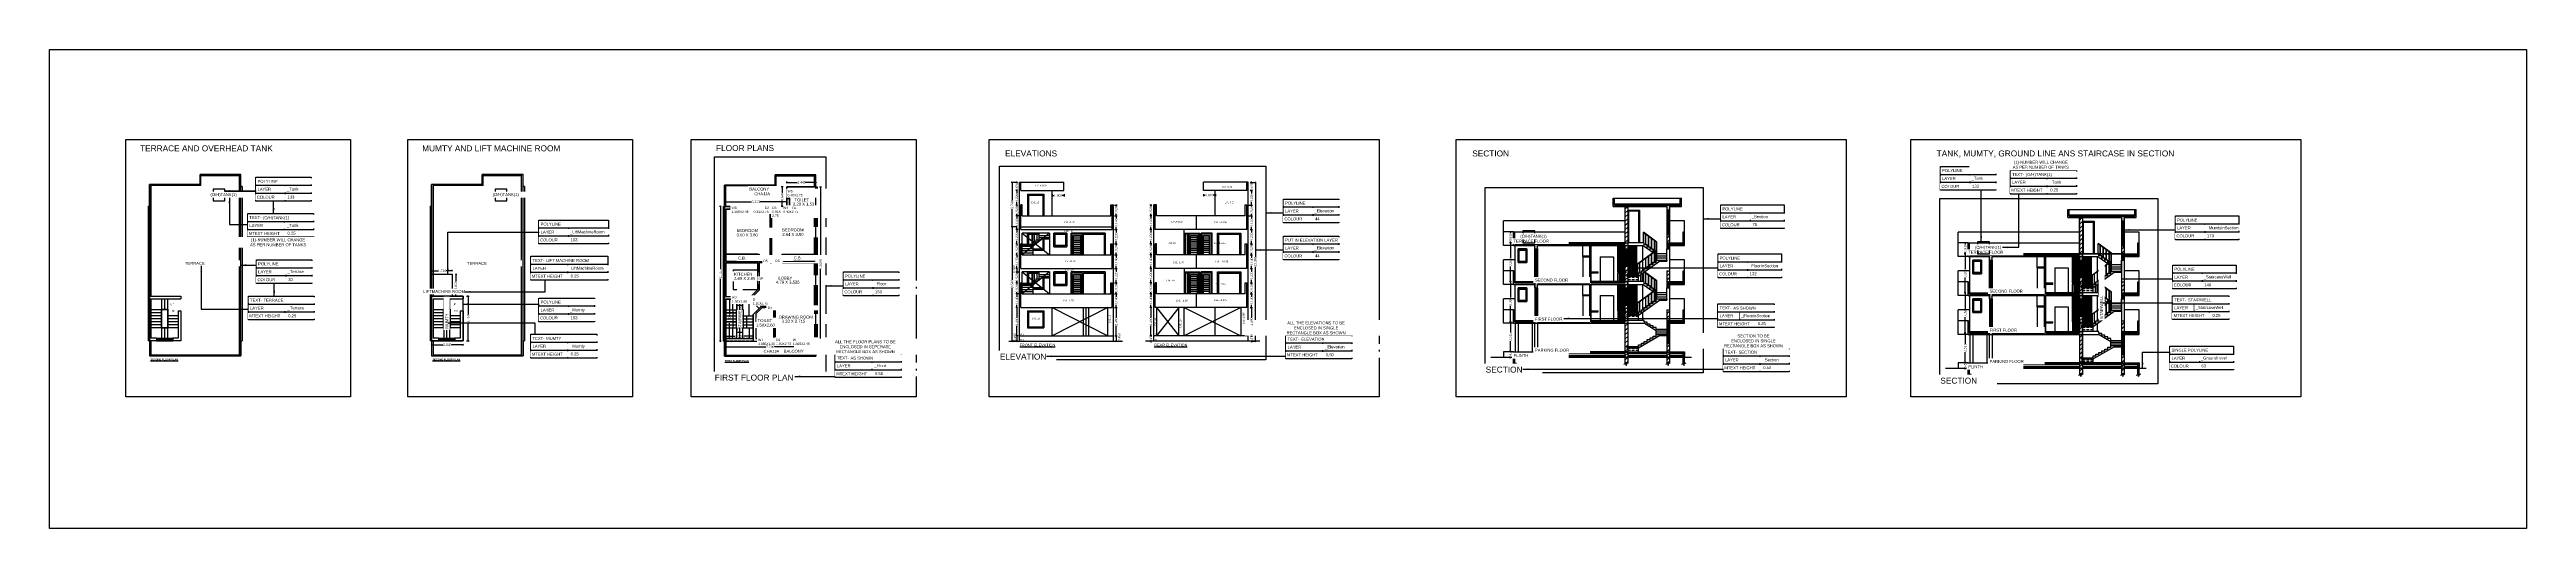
# Model space of a CAD drawing. Header units: metres. Extents: x 180 to 389, y -165 to 195.
# Drawn here: x 180.4 to 389.1, y -56 to -15.6 of the extents above; entities that cross this region are included whole.
import ezdxf

# ---------------------------------------------------------------- set-up
doc = ezdxf.new("R2010")
doc.units = ezdxf.units.M
doc.header["$LTSCALE"] = 2
doc.header["$MEASUREMENT"] = 0
doc.linetypes.add('ACAD_ISO02W100', pattern=[15, 12, -3])
for name, color, linetype in [('_ArchProj', 21, 'Continuous'), ('_Balcony', 25, 'Continuous'), ('_CB', 40, 'Continuous'), ('_CoverageProposed', 215, 'Continuous'), ('_Dimension', 87, 'Continuous'), ('_Door', 114, 'Continuous'), ('_Elevation', 44, 'Continuous'), ('_Floor', 153, 'Continuous'), ('_FloorInSection', 132, 'Continuous'), ('_GroundLevel', 63, 'Continuous'), ('_LiftMachineRoom', 103, 'Continuous'), ('_Mumty', 183, 'Continuous'), ('_MumtyInSection', 173, 'Continuous'), ('_ResiFAR', 190, 'Continuous'), ('_Room', 72, 'Continuous'), ('_RoomDimensions', 193, 'Continuous'), ('_Section', 75, 'Continuous'), ('_StaircaseLanding', 210, 'Continuous'), ('_StaircaseWell', 140, 'Continuous'), ('_StairFlight', 105, 'Continuous'), ('_Stairs', 120, 'Continuous'), ('_Tank', 133, 'Continuous'), ('_Terrace', 30, 'Continuous'), ('_Window', 115, 'Continuous')]:
    doc.layers.add(name, color=color, linetype=linetype)
doc.styles.add('DRAWING', font='times.ttf', dxfattribs={"height": 0.2})
doc.styles.get("Standard").update_dxf_attribs({"font": 'arial.ttf'})
doc.dimstyles.new('Copy of DRAWING', dxfattribs={"dimtxt": 0.2, "dimasz": 0.46, "dimexe": 0.076, "dimexo": 0.3, "dimgap": 0.037, "dimtad": 0, "dimdec": 3, "dimzin": 0, "dimdsep": 46, "dimtxsty": 'DRAWING', "dimblk": 'ARCHTICK', "dimtsz": 0.037, "dimcen": 0.09, "dimclre": 256, "dimclrt": 256, "dimadec": 0, "dimazin": 0, "dimtfac": 1, "dimtdec": 3, "dimtix": 1, "dimtofl": 0, "dimtmove": 2, "dimatfit": 3, "dimfxl": 1, "dimtolj": 1, "dimtzin": 0, "dimarcsym": 0})
doc.dimstyles.new('DRAWING', dxfattribs={"dimtxt": 0.2, "dimasz": 0.076, "dimexe": 0.076, "dimexo": 0.3, "dimgap": 0.037, "dimtad": 0, "dimdec": 3, "dimzin": 0, "dimdsep": 46, "dimtxsty": 'DRAWING', "dimblk": 'ARCHTICK', "dimtsz": 0.037, "dimcen": 0.09, "dimclre": 256, "dimclrt": 256, "dimadec": 0, "dimazin": 0, "dimtfac": 1, "dimtdec": 3, "dimtix": 1, "dimtofl": 0, "dimtmove": 2, "dimatfit": 3, "dimfxl": 1, "dimtolj": 1, "dimtzin": 0, "dimarcsym": 0})
pattern_1 = [(45, (66.53486, -274.2512), (-0.1767767, 0.1767767), [])]
pattern_2 = [(45, (104.83894, -275.18482), (-0.1767767, 0.1767767), [])]

# ---------------------------------------------------------------- blocks, each defined once
blk = doc.blocks.new('_ArchTick')
blk = doc.blocks.new('*D396')
at = {"layer": '_Dimension', "linetype": 'ByBlock', "lineweight": -2, "ltscale": 0.01}
for p, q in [((215.54, -36.41), (215.75, -36.41)), ((215.54, -40.17), (215.75, -40.17))]:
    blk.add_line(p, q, dxfattribs=at)
at = {"layer": '_Dimension', "color": 0, "linetype": 'ByBlock', "lineweight": -2, "ltscale": 0.01}
for p, q in [((215.71, -36.44), (215.63, -36.37)), ((215.67, -36.41), (215.67, -37.93)), ((215.67, -40.17), (215.67, -38.64)), ((215.63, -40.13), (215.71, -40.2))]:
    blk.add_line(p, q, dxfattribs=at)
at = {"layer": 'Defpoints', "color": 0, "ltscale": 0.01}
for p in [(215.24, -36.41), (215.24, -40.17), (215.67, -40.17)]:
    blk.add_point(p, dxfattribs=at)
at = {"layer": '_Dimension', "ltscale": 0.01, "insert": (215.67, -38.29), "char_height": 0.2, "attachment_point": 5, "rotation": 90, "style": 'DRAWING'}
blk.add_mtext('\\A1;3.760', dxfattribs=at)
blk = doc.blocks.new('*D397')
at = {"layer": '_Dimension', "color": 0, "linetype": 'ByBlock', "lineweight": -2, "ltscale": 0.01}
for p, q in [((212.64, -40.45), (212.56, -40.53)), ((212.6, -40.49), (213.57, -40.49)), ((215.24, -40.49), (214.28, -40.49)), ((215.21, -40.53), (215.28, -40.45))]:
    blk.add_line(p, q, dxfattribs=at)
at = {"layer": '_Dimension', "linetype": 'ByBlock', "lineweight": -2, "ltscale": 0.01}
for p, q in [((212.6, -40.47), (212.6, -40.57)), ((215.24, -40.47), (215.24, -40.57))]:
    blk.add_line(p, q, dxfattribs=at)
at = {"layer": 'Defpoints', "color": 0, "ltscale": 0.01}
for p in [(212.6, -40.17), (215.24, -40.17), (215.24, -40.49)]:
    blk.add_point(p, dxfattribs=at)
at = {"layer": '_Dimension', "ltscale": 0.01, "insert": (213.92, -40.49), "char_height": 0.2, "attachment_point": 5, "style": 'DRAWING'}
blk.add_mtext('\\A1;2.645', dxfattribs=at)
blk = doc.blocks.new('*D398')
at = {"layer": '_Dimension', "color": 0, "linetype": 'ByBlock', "lineweight": -2, "ltscale": 0.01}
for p, q in [((214.68, -34.59), (214.6, -34.52)), ((214.64, -34.56), (214.64, -35.13)), ((214.6, -36.37), (214.68, -36.44)), ((214.64, -36.41), (214.64, -35.83))]:
    blk.add_line(p, q, dxfattribs=at)
at = {"layer": '_Dimension', "linetype": 'ByBlock', "lineweight": -2, "ltscale": 0.01}
for p, q in [((214.63, -34.56), (214.72, -34.56)), ((214.63, -36.41), (214.72, -36.41))]:
    blk.add_line(p, q, dxfattribs=at)
at = {"layer": 'Defpoints', "color": 0, "ltscale": 0.01}
for p in [(214.33, -34.56), (214.33, -36.41), (214.64, -36.41)]:
    blk.add_point(p, dxfattribs=at)
at = {"layer": '_Dimension', "ltscale": 0.01, "insert": (214.64, -35.48), "char_height": 0.2, "attachment_point": 5, "rotation": 90, "style": 'DRAWING'}
blk.add_mtext('\\A1;1.850', dxfattribs=at)
blk = doc.blocks.new('*D407')
at = {"layer": '_Dimension', "color": 0, "linetype": 'ByBlock', "lineweight": -2, "ltscale": 0.01}
for p, q in [((212.64, -34.23), (212.56, -34.3)), ((212.6, -34.26), (213.12, -34.26)), ((214.33, -34.26), (213.81, -34.26)), ((214.29, -34.3), (214.37, -34.23))]:
    blk.add_line(p, q, dxfattribs=at)
at = {"layer": '_Dimension', "linetype": 'ByBlock', "lineweight": -2, "ltscale": 0.01}
for p, q in [((212.6, -34.26), (212.6, -34.19)), ((214.33, -34.26), (214.33, -34.19))]:
    blk.add_line(p, q, dxfattribs=at)
at = {"layer": 'Defpoints', "color": 0, "ltscale": 0.01}
for p in [(212.6, -34.56), (214.33, -34.26), (214.33, -34.56)]:
    blk.add_point(p, dxfattribs=at)
at = {"layer": '_Dimension', "ltscale": 0.01, "insert": (213.47, -34.26), "char_height": 0.2, "attachment_point": 5, "style": 'DRAWING'}
blk.add_mtext('\\A1;1.730', dxfattribs=at)
blk = doc.blocks.new('*D424')
at = {"layer": '_Dimension', "color": 0, "linetype": 'ByBlock', "lineweight": -2, "ltscale": 0.01}
for p, q in [((242.57, -26.79), (242.5, -26.86)), ((242.53, -26.82), (243.4, -26.82)), ((244.98, -26.82), (244.11, -26.82)), ((244.94, -26.86), (245.02, -26.79))]:
    blk.add_line(p, q, dxfattribs=at)
at = {"layer": '_Dimension', "linetype": 'ByBlock', "lineweight": -2, "ltscale": 0.01}
for p, q in [((242.53, -26.9), (242.53, -26.75)), ((244.98, -26.9), (244.98, -26.75))]:
    blk.add_line(p, q, dxfattribs=at)
at = {"layer": 'Defpoints', "color": 0, "ltscale": 0.01}
for p in [(244.98, -26.82), (242.53, -27.2), (244.98, -27.2)]:
    blk.add_point(p, dxfattribs=at)
at = {"layer": '_Dimension', "ltscale": 0.01, "insert": (243.76, -26.82), "char_height": 0.2, "attachment_point": 5, "style": 'DRAWING'}
blk.add_mtext('\\A1;2.445', dxfattribs=at)
blk = doc.blocks.new('*D425')
at = {"layer": '_Dimension', "linetype": 'ByBlock', "lineweight": -2, "ltscale": 0.01}
for p, q in [((242.23, -27.2), (242.06, -27.2)), ((242.23, -28.84), (242.06, -28.84))]:
    blk.add_line(p, q, dxfattribs=at)
at = {"layer": '_Dimension', "color": 0, "linetype": 'ByBlock', "lineweight": -2, "ltscale": 0.01}
for p, q in [((242.18, -27.24), (242.1, -27.16)), ((242.1, -28.81), (242.18, -28.88)), ((242.14, -27.2), (242.14, -27.68)), ((242.14, -28.84), (242.14, -28.36))]:
    blk.add_line(p, q, dxfattribs=at)
at = {"layer": 'Defpoints', "color": 0, "ltscale": 0.01}
for p in [(242.14, -28.84), (242.53, -27.2), (242.53, -28.84)]:
    blk.add_point(p, dxfattribs=at)
at = {"layer": '_Dimension', "ltscale": 0.01, "insert": (242.14, -28.02), "char_height": 0.2, "attachment_point": 5, "rotation": 90, "style": 'DRAWING'}
blk.add_mtext('\\A1;1.645', dxfattribs=at)
blk = doc.blocks.new('*D426')
at = {"layer": '_Dimension', "color": 0, "linetype": 'ByBlock', "lineweight": -2, "ltscale": 0.01}
for p, q in [((237.32, -28.42), (237.24, -28.5)), ((237.28, -28.46), (239.55, -28.46)), ((242.53, -28.46), (240.26, -28.46)), ((242.5, -28.5), (242.57, -28.42))]:
    blk.add_line(p, q, dxfattribs=at)
at = {"layer": '_Dimension', "linetype": 'ByBlock', "lineweight": -2, "ltscale": 0.01}
for p, q in [((237.28, -28.54), (237.28, -28.38)), ((242.53, -28.54), (242.53, -28.38))]:
    blk.add_line(p, q, dxfattribs=at)
at = {"layer": 'Defpoints', "color": 0, "ltscale": 0.01}
for p in [(237.28, -28.84), (242.53, -28.46), (242.53, -28.84)]:
    blk.add_point(p, dxfattribs=at)
at = {"layer": '_Dimension', "ltscale": 0.01, "insert": (239.91, -28.46), "char_height": 0.2, "attachment_point": 5, "style": 'DRAWING'}
blk.add_mtext('\\A1;5.255', dxfattribs=at)
blk = doc.blocks.new('*D427')
at = {"layer": '_Dimension', "linetype": 'ByBlock', "lineweight": -2, "ltscale": 0.01}
for p, q in [((236.98, -28.84), (236.85, -28.84)), ((236.98, -40.2), (236.85, -40.2))]:
    blk.add_line(p, q, dxfattribs=at)
at = {"layer": '_Dimension', "color": 0, "linetype": 'ByBlock', "lineweight": -2, "ltscale": 0.01}
for p, q in [((236.96, -28.88), (236.89, -28.81)), ((236.93, -28.84), (236.93, -34.1)), ((236.93, -40.2), (236.93, -34.94)), ((236.89, -40.16), (236.96, -40.24))]:
    blk.add_line(p, q, dxfattribs=at)
at = {"layer": 'Defpoints', "color": 0, "ltscale": 0.01}
for p in [(237.28, -28.84), (236.93, -40.2), (237.28, -40.2)]:
    blk.add_point(p, dxfattribs=at)
at = {"layer": '_Dimension', "ltscale": 0.01, "insert": (236.93, -34.52), "char_height": 0.2, "attachment_point": 5, "rotation": 90, "style": 'DRAWING'}
blk.add_mtext('\\A1;11.355', dxfattribs=at)
blk = doc.blocks.new('*D428')
at = {"layer": '_Dimension', "color": 0, "linetype": 'ByBlock', "lineweight": -2, "ltscale": 0.01}
for p, q in [((237.32, -40.63), (237.24, -40.7)), ((237.28, -40.67), (240.77, -40.67)), ((244.98, -40.67), (241.49, -40.67)), ((244.94, -40.7), (245.02, -40.63))]:
    blk.add_line(p, q, dxfattribs=at)
at = {"layer": '_Dimension', "linetype": 'ByBlock', "lineweight": -2, "ltscale": 0.01}
for p, q in [((237.28, -40.5), (237.28, -40.74)), ((244.98, -40.5), (244.98, -40.74))]:
    blk.add_line(p, q, dxfattribs=at)
at = {"layer": 'Defpoints', "color": 0, "ltscale": 0.01}
for p in [(237.28, -40.2), (244.98, -40.2), (244.98, -40.67)]:
    blk.add_point(p, dxfattribs=at)
at = {"layer": '_Dimension', "ltscale": 0.01, "insert": (241.13, -40.67), "char_height": 0.2, "attachment_point": 5, "style": 'DRAWING'}
blk.add_mtext('\\A1;7.700', dxfattribs=at)
blk = doc.blocks.new('*D429')
at = {"layer": '_Dimension', "linetype": 'ByBlock', "lineweight": -2, "ltscale": 0.01}
for p, q in [((245.28, -27.2), (245.44, -27.2)), ((245.28, -40.2), (245.44, -40.2))]:
    blk.add_line(p, q, dxfattribs=at)
at = {"layer": '_Dimension', "color": 0, "linetype": 'ByBlock', "lineweight": -2, "ltscale": 0.01}
for p, q in [((245.4, -27.24), (245.33, -27.16)), ((245.36, -27.2), (245.36, -33.28)), ((245.36, -40.2), (245.36, -34.12)), ((245.33, -40.16), (245.4, -40.24))]:
    blk.add_line(p, q, dxfattribs=at)
at = {"layer": 'Defpoints', "color": 0, "ltscale": 0.01}
for p in [(244.98, -27.2), (245.36, -27.2), (244.98, -40.2)]:
    blk.add_point(p, dxfattribs=at)
at = {"layer": '_Dimension', "ltscale": 0.01, "insert": (245.36, -33.7), "char_height": 0.2, "attachment_point": 5, "rotation": 90, "style": 'DRAWING'}
blk.add_mtext('\\A1;13.000', dxfattribs=at)
blk = doc.blocks.new('*D430')
at = {"layer": '_Dimension', "color": 0, "linetype": 'ByBlock', "lineweight": -2, "ltscale": 0.01}
for p, q in [((237.74, -36.71), (237.67, -36.63)), ((237.7, -36.67), (237.7, -37.96)), ((237.7, -39.97), (237.7, -38.68)), ((237.67, -39.93), (237.74, -40.01))]:
    blk.add_line(p, q, dxfattribs=at)
at = {"layer": '_Dimension', "linetype": 'ByBlock', "lineweight": -2, "ltscale": 0.01}
for p, q in [((237.69, -36.67), (237.78, -36.67)), ((237.69, -39.97), (237.78, -39.97))]:
    blk.add_line(p, q, dxfattribs=at)
at = {"layer": 'Defpoints', "color": 0, "ltscale": 0.01}
for p in [(237.39, -36.67), (237.39, -39.97), (237.7, -39.97)]:
    blk.add_point(p, dxfattribs=at)
at = {"layer": '_Dimension', "ltscale": 0.01, "insert": (237.7, -38.32), "char_height": 0.2, "attachment_point": 5, "rotation": 90, "style": 'DRAWING'}
blk.add_mtext('\\A1;3.300', dxfattribs=at)
blk = doc.blocks.new('*D431')
at = {"layer": '_Dimension', "color": 0, "linetype": 'ByBlock', "lineweight": -2, "ltscale": 0.01}
for p, q in [((237.43, -39.74), (237.36, -39.82)), ((237.39, -39.78), (238.18, -39.78)), ((239.69, -39.78), (238.91, -39.78)), ((239.66, -39.82), (239.73, -39.74))]:
    blk.add_line(p, q, dxfattribs=at)
at = {"layer": '_Dimension', "linetype": 'ByBlock', "lineweight": -2, "ltscale": 0.01}
for p, q in [((237.39, -39.67), (237.39, -39.7)), ((239.69, -39.67), (239.69, -39.7))]:
    blk.add_line(p, q, dxfattribs=at)
at = {"layer": 'Defpoints', "color": 0, "ltscale": 0.01}
for p in [(237.39, -39.97), (239.69, -39.78), (239.69, -39.97)]:
    blk.add_point(p, dxfattribs=at)
at = {"layer": '_Dimension', "ltscale": 0.01, "insert": (238.54, -39.78), "char_height": 0.2, "attachment_point": 5, "style": 'DRAWING'}
blk.add_mtext('\\A1;2.300', dxfattribs=at)
blk = doc.blocks.new('*D432')
at = {"layer": '_Elevation', "linetype": 'ByBlock', "lineweight": -2, "ltscale": 0.01}
for p, q in [((261.93, -26.82), (261.83, -26.82)), ((261.93, -27.51), (261.83, -27.51))]:
    blk.add_line(p, q, dxfattribs=at)
at = {"layer": '_Elevation', "color": 0, "linetype": 'ByBlock', "lineweight": -2, "ltscale": 0.01}
for p, q in [((261.87, -26.78), (261.95, -26.85)), ((261.91, -26.82), (261.91, -26.74)), ((261.95, -27.54), (261.87, -27.47)), ((261.91, -27.51), (261.91, -27.58))]:
    blk.add_line(p, q, dxfattribs=at)
at = {"layer": 'Defpoints', "color": 0, "ltscale": 0.01}
for p in [(262.23, -26.82), (261.91, -27.51), (262.23, -27.51)]:
    blk.add_point(p, dxfattribs=at)
at = {"layer": '_Elevation', "ltscale": 0.01, "insert": (261.91, -27.16), "char_height": 0.2, "attachment_point": 5, "rotation": 90, "style": 'DRAWING'}
blk.add_mtext('\\A1;0.690', dxfattribs=at)
blk = doc.blocks.new('*D433')
at = {"layer": '_Elevation', "linetype": 'ByBlock', "lineweight": -2, "ltscale": 0.01}
for p, q in [((261.93, -27.51), (261.83, -27.51)), ((261.93, -28.73), (261.83, -28.73))]:
    blk.add_line(p, q, dxfattribs=at)
at = {"layer": '_Elevation', "color": 0, "linetype": 'ByBlock', "lineweight": -2, "ltscale": 0.01}
for p, q in [((261.95, -27.54), (261.87, -27.47)), ((261.87, -28.69), (261.95, -28.76)), ((261.91, -27.51), (261.91, -27.77)), ((261.91, -28.73), (261.91, -28.46))]:
    blk.add_line(p, q, dxfattribs=at)
at = {"layer": 'Defpoints', "color": 0, "ltscale": 0.01}
for p in [(261.91, -28.73), (262.23, -27.51), (262.23, -28.73)]:
    blk.add_point(p, dxfattribs=at)
at = {"layer": '_Elevation', "ltscale": 0.01, "insert": (261.91, -28.12), "char_height": 0.2, "attachment_point": 5, "rotation": 90, "style": 'DRAWING'}
blk.add_mtext('\\A1;1.220', dxfattribs=at)
blk = doc.blocks.new('*D434')
at = {"layer": '_Elevation', "linetype": 'ByBlock', "lineweight": -2, "ltscale": 0.01}
for p, q in [((261.93, -28.73), (261.83, -28.73)), ((262.05, -29.65), (261.83, -29.65))]:
    blk.add_line(p, q, dxfattribs=at)
at = {"layer": '_Elevation', "color": 0, "linetype": 'ByBlock', "lineweight": -2, "ltscale": 0.01}
for p, q in [((261.95, -28.76), (261.87, -28.69)), ((261.91, -28.73), (261.91, -28.83)), ((261.87, -29.61), (261.95, -29.68)), ((261.91, -29.65), (261.91, -29.54))]:
    blk.add_line(p, q, dxfattribs=at)
at = {"layer": 'Defpoints', "color": 0, "ltscale": 0.01}
for p in [(262.23, -28.73), (261.91, -29.65), (262.35, -29.65)]:
    blk.add_point(p, dxfattribs=at)
at = {"layer": '_Elevation', "ltscale": 0.01, "insert": (261.91, -29.19), "char_height": 0.2, "attachment_point": 5, "rotation": 90, "style": 'DRAWING'}
blk.add_mtext('\\A1;0.920', dxfattribs=at)
blk = doc.blocks.new('*D435')
at = {"layer": '_Elevation', "linetype": 'ByBlock', "lineweight": -2, "ltscale": 0.01}
for p, q in [((262.05, -29.65), (261.83, -29.65)), ((262.03, -30.79), (261.83, -30.79))]:
    blk.add_line(p, q, dxfattribs=at)
at = {"layer": '_Elevation', "color": 0, "linetype": 'ByBlock', "lineweight": -2, "ltscale": 0.01}
for p, q in [((261.95, -29.68), (261.87, -29.61)), ((261.87, -30.75), (261.95, -30.82)), ((261.91, -29.65), (261.91, -29.87)), ((261.91, -30.79), (261.91, -30.56))]:
    blk.add_line(p, q, dxfattribs=at)
at = {"layer": 'Defpoints', "color": 0, "ltscale": 0.01}
for p in [(261.91, -30.79), (262.33, -30.79), (262.35, -29.65)]:
    blk.add_point(p, dxfattribs=at)
at = {"layer": '_Elevation', "ltscale": 0.01, "insert": (261.91, -30.22), "char_height": 0.2, "attachment_point": 5, "rotation": 90, "style": 'DRAWING'}
blk.add_mtext('\\A1;1.140', dxfattribs=at)
blk = doc.blocks.new('*D436')
at = {"layer": '_Elevation', "linetype": 'ByBlock', "lineweight": -2, "ltscale": 0.01}
for p, q in [((262.03, -30.79), (261.83, -30.79)), ((261.93, -32.01), (261.83, -32.01))]:
    blk.add_line(p, q, dxfattribs=at)
at = {"layer": '_Elevation', "color": 0, "linetype": 'ByBlock', "lineweight": -2, "ltscale": 0.01}
for p, q in [((261.95, -30.82), (261.87, -30.75)), ((261.91, -30.79), (261.91, -31.05)), ((261.87, -31.97), (261.95, -32.04)), ((261.91, -32.01), (261.91, -31.74))]:
    blk.add_line(p, q, dxfattribs=at)
at = {"layer": 'Defpoints', "color": 0, "ltscale": 0.01}
for p in [(262.33, -30.79), (261.91, -32.01), (262.23, -32.01)]:
    blk.add_point(p, dxfattribs=at)
at = {"layer": '_Elevation', "ltscale": 0.01, "insert": (261.91, -31.4), "char_height": 0.2, "attachment_point": 5, "rotation": 90, "style": 'DRAWING'}
blk.add_mtext('\\A1;1.220', dxfattribs=at)
blk = doc.blocks.new('*D437')
at = {"layer": '_Elevation', "linetype": 'ByBlock', "lineweight": -2, "ltscale": 0.01}
for p, q in [((261.93, -32.01), (261.83, -32.01)), ((261.93, -32.93), (261.83, -32.93))]:
    blk.add_line(p, q, dxfattribs=at)
at = {"layer": '_Elevation', "color": 0, "linetype": 'ByBlock', "lineweight": -2, "ltscale": 0.01}
for p, q in [((261.95, -32.04), (261.87, -31.97)), ((261.87, -32.89), (261.95, -32.97)), ((261.91, -32.01), (261.91, -32.12)), ((261.91, -32.93), (261.91, -32.82))]:
    blk.add_line(p, q, dxfattribs=at)
at = {"layer": 'Defpoints', "color": 0, "ltscale": 0.01}
for p in [(261.91, -32.93), (262.23, -32.01), (262.23, -32.93)]:
    blk.add_point(p, dxfattribs=at)
at = {"layer": '_Elevation', "ltscale": 0.01, "insert": (261.91, -32.47), "char_height": 0.2, "attachment_point": 5, "rotation": 90, "style": 'DRAWING'}
blk.add_mtext('\\A1;0.923', dxfattribs=at)
blk = doc.blocks.new('*D438')
at = {"layer": '_Elevation', "linetype": 'ByBlock', "lineweight": -2, "ltscale": 0.01}
for p, q in [((261.93, -32.93), (261.83, -32.93)), ((261.93, -34.07), (261.83, -34.07))]:
    blk.add_line(p, q, dxfattribs=at)
at = {"layer": '_Elevation', "color": 0, "linetype": 'ByBlock', "lineweight": -2, "ltscale": 0.01}
for p, q in [((261.95, -32.97), (261.87, -32.89)), ((261.91, -32.93), (261.91, -33.15)), ((261.87, -34.03), (261.95, -34.1)), ((261.91, -34.07), (261.91, -33.84))]:
    blk.add_line(p, q, dxfattribs=at)
at = {"layer": 'Defpoints', "color": 0, "ltscale": 0.01}
for p in [(262.23, -32.93), (261.91, -34.07), (262.23, -34.07)]:
    blk.add_point(p, dxfattribs=at)
at = {"layer": '_Elevation', "ltscale": 0.01, "insert": (261.91, -33.5), "char_height": 0.2, "attachment_point": 5, "rotation": 90, "style": 'DRAWING'}
blk.add_mtext('\\A1;1.137', dxfattribs=at)
blk = doc.blocks.new('*D439')
at = {"layer": '_Elevation', "linetype": 'ByBlock', "lineweight": -2, "ltscale": 0.01}
for p, q in [((261.93, -34.07), (261.83, -34.07)), ((262.05, -34.37), (261.83, -34.37))]:
    blk.add_line(p, q, dxfattribs=at)
at = {"layer": '_Elevation', "color": 0, "linetype": 'ByBlock', "lineweight": -2, "ltscale": 0.01}
for p, q in [((261.95, -34.1), (261.87, -34.03)), ((261.87, -34.33), (261.95, -34.4)), ((261.91, -34.07), (261.91, -34.37))]:
    blk.add_line(p, q, dxfattribs=at)
at = {"layer": 'Defpoints', "color": 0, "ltscale": 0.01}
for p in [(261.91, -34.37), (262.23, -34.07), (262.35, -34.37)]:
    blk.add_point(p, dxfattribs=at)
at = {"layer": '_Elevation', "ltscale": 0.01, "insert": (261.66, -34.12), "char_height": 0.2, "attachment_point": 5, "rotation": 90, "style": 'DRAWING'}
blk.add_mtext('\\A1;0.300', dxfattribs=at)
blk = doc.blocks.new('*D440')
at = {"layer": '_Elevation', "linetype": 'ByBlock', "lineweight": -2, "ltscale": 0.01}
for p, q in [((262.05, -34.37), (261.83, -34.37)), ((261.93, -35.29), (261.83, -35.29))]:
    blk.add_line(p, q, dxfattribs=at)
at = {"layer": '_Elevation', "color": 0, "linetype": 'ByBlock', "lineweight": -2, "ltscale": 0.01}
for p, q in [((261.95, -34.4), (261.87, -34.33)), ((261.87, -35.25), (261.95, -35.32)), ((261.91, -34.37), (261.91, -34.47)), ((261.91, -35.29), (261.91, -35.18))]:
    blk.add_line(p, q, dxfattribs=at)
at = {"layer": 'Defpoints', "color": 0, "ltscale": 0.01}
for p in [(261.91, -35.29), (262.23, -35.29), (262.35, -34.37)]:
    blk.add_point(p, dxfattribs=at)
at = {"layer": '_Elevation', "ltscale": 0.01, "insert": (261.91, -34.83), "char_height": 0.2, "attachment_point": 5, "rotation": 90, "style": 'DRAWING'}
blk.add_mtext('\\A1;0.920', dxfattribs=at)
blk = doc.blocks.new('*D441')
at = {"layer": '_Elevation', "linetype": 'ByBlock', "lineweight": -2, "ltscale": 0.01}
for p, q in [((261.93, -35.29), (261.83, -35.29)), ((262.05, -36.21), (261.83, -36.21))]:
    blk.add_line(p, q, dxfattribs=at)
at = {"layer": '_Elevation', "color": 0, "linetype": 'ByBlock', "lineweight": -2, "ltscale": 0.01}
for p, q in [((261.95, -35.32), (261.87, -35.25)), ((261.91, -35.29), (261.91, -35.39)), ((261.87, -36.17), (261.95, -36.24)), ((261.91, -36.21), (261.91, -36.1))]:
    blk.add_line(p, q, dxfattribs=at)
at = {"layer": 'Defpoints', "color": 0, "ltscale": 0.01}
for p in [(262.23, -35.29), (261.91, -36.21), (262.35, -36.21)]:
    blk.add_point(p, dxfattribs=at)
at = {"layer": '_Elevation', "ltscale": 0.01, "insert": (261.91, -35.75), "char_height": 0.2, "attachment_point": 5, "rotation": 90, "style": 'DRAWING'}
blk.add_mtext('\\A1;0.920', dxfattribs=at)
blk = doc.blocks.new('*D442')
at = {"layer": '_Elevation', "linetype": 'ByBlock', "lineweight": -2, "ltscale": 0.01}
for p, q in [((262.05, -36.21), (261.83, -36.21)), ((261.93, -37.35), (261.83, -37.35))]:
    blk.add_line(p, q, dxfattribs=at)
at = {"layer": '_Elevation', "color": 0, "linetype": 'ByBlock', "lineweight": -2, "ltscale": 0.01}
for p, q in [((261.95, -36.24), (261.87, -36.17)), ((261.87, -37.31), (261.95, -37.38)), ((261.91, -36.21), (261.91, -36.43)), ((261.91, -37.35), (261.91, -37.12))]:
    blk.add_line(p, q, dxfattribs=at)
at = {"layer": 'Defpoints', "color": 0, "ltscale": 0.01}
for p in [(261.91, -37.35), (262.23, -37.35), (262.35, -36.21)]:
    blk.add_point(p, dxfattribs=at)
at = {"layer": '_Elevation', "ltscale": 0.01, "insert": (261.91, -36.78), "char_height": 0.2, "attachment_point": 5, "rotation": 90, "style": 'DRAWING'}
blk.add_mtext('\\A1;1.140', dxfattribs=at)
blk = doc.blocks.new('*D443')
at = {"layer": '_Elevation', "linetype": 'ByBlock', "lineweight": -2, "ltscale": 0.01}
for p, q in [((261.93, -37.35), (261.83, -37.35)), ((262.02, -39.75), (261.83, -39.75))]:
    blk.add_line(p, q, dxfattribs=at)
at = {"layer": '_Elevation', "color": 0, "linetype": 'ByBlock', "lineweight": -2, "ltscale": 0.01}
for p, q in [((261.95, -37.38), (261.87, -37.31)), ((261.91, -37.35), (261.91, -38.19)), ((261.91, -39.75), (261.91, -38.91)), ((261.87, -39.71), (261.95, -39.78))]:
    blk.add_line(p, q, dxfattribs=at)
at = {"layer": 'Defpoints', "color": 0, "ltscale": 0.01}
for p in [(262.23, -37.35), (261.91, -39.75), (262.32, -39.75)]:
    blk.add_point(p, dxfattribs=at)
at = {"layer": '_Elevation', "ltscale": 0.01, "insert": (261.91, -38.55), "char_height": 0.2, "attachment_point": 5, "rotation": 90, "style": 'DRAWING'}
blk.add_mtext('\\A1;2.400', dxfattribs=at)
blk = doc.blocks.new('*D444')
at = {"layer": '_Elevation', "linetype": 'ByBlock', "lineweight": -2, "ltscale": 0.01}
for p, q in [((262.02, -39.75), (261.83, -39.75)), ((261.97, -40.2), (261.83, -40.2))]:
    blk.add_line(p, q, dxfattribs=at)
at = {"layer": '_Elevation', "color": 0, "linetype": 'ByBlock', "lineweight": -2, "ltscale": 0.01}
for p, q in [((261.95, -39.78), (261.87, -39.71)), ((261.87, -40.16), (261.95, -40.23)), ((261.91, -39.75), (261.91, -40.2))]:
    blk.add_line(p, q, dxfattribs=at)
at = {"layer": 'Defpoints', "color": 0, "ltscale": 0.01}
for p in [(261.91, -40.2), (262.27, -40.2), (262.32, -39.75)]:
    blk.add_point(p, dxfattribs=at)
at = {"layer": '_Elevation', "ltscale": 0.01, "insert": (261.75, -39.84), "char_height": 0.2, "attachment_point": 5, "rotation": 90, "style": 'DRAWING'}
blk.add_mtext('\\A1;0.450', dxfattribs=at)
blk = doc.blocks.new('*D445')
at = {"layer": '_Elevation', "linetype": 'ByBlock', "lineweight": -2, "ltscale": 0.01}
for p, q in [((270.12, -28.73), (270.35, -28.73)), ((270.12, -29.65), (270.35, -29.65))]:
    blk.add_line(p, q, dxfattribs=at)
at = {"layer": '_Elevation', "color": 0, "linetype": 'ByBlock', "lineweight": -2, "ltscale": 0.01}
for p, q in [((270.31, -28.76), (270.24, -28.69)), ((270.28, -28.73), (270.28, -28.83)), ((270.24, -29.61), (270.31, -29.68)), ((270.28, -29.65), (270.28, -29.54))]:
    blk.add_line(p, q, dxfattribs=at)
at = {"layer": 'Defpoints', "color": 0, "ltscale": 0.01}
for p in [(269.82, -28.73), (269.82, -29.65), (270.28, -29.65)]:
    blk.add_point(p, dxfattribs=at)
at = {"layer": '_Elevation', "ltscale": 0.01, "insert": (270.28, -29.19), "char_height": 0.2, "attachment_point": 5, "rotation": 90, "style": 'DRAWING'}
blk.add_mtext('\\A1;0.920', dxfattribs=at)
blk = doc.blocks.new('*D446')
at = {"layer": '_Elevation', "linetype": 'ByBlock', "lineweight": -2, "ltscale": 0.01}
for p, q in [((270.12, -29.65), (270.35, -29.65)), ((270.12, -30.79), (270.35, -30.79))]:
    blk.add_line(p, q, dxfattribs=at)
at = {"layer": '_Elevation', "color": 0, "linetype": 'ByBlock', "lineweight": -2, "ltscale": 0.01}
for p, q in [((270.31, -29.68), (270.24, -29.61)), ((270.24, -30.75), (270.31, -30.82)), ((270.28, -29.65), (270.28, -29.87)), ((270.28, -30.79), (270.28, -30.56))]:
    blk.add_line(p, q, dxfattribs=at)
at = {"layer": 'Defpoints', "color": 0, "ltscale": 0.01}
for p in [(269.82, -29.65), (269.82, -30.79), (270.28, -30.79)]:
    blk.add_point(p, dxfattribs=at)
at = {"layer": '_Elevation', "ltscale": 0.01, "insert": (270.28, -30.22), "char_height": 0.2, "attachment_point": 5, "rotation": 90, "style": 'DRAWING'}
blk.add_mtext('\\A1;1.140', dxfattribs=at)
blk = doc.blocks.new('*D447')
at = {"layer": '_Elevation', "linetype": 'ByBlock', "lineweight": -2, "ltscale": 0.01}
for p, q in [((270.12, -30.79), (270.35, -30.79)), ((270.12, -32.01), (270.35, -32.01))]:
    blk.add_line(p, q, dxfattribs=at)
at = {"layer": '_Elevation', "color": 0, "linetype": 'ByBlock', "lineweight": -2, "ltscale": 0.01}
for p, q in [((270.31, -30.82), (270.24, -30.75)), ((270.28, -30.79), (270.28, -31.05)), ((270.24, -31.97), (270.31, -32.04)), ((270.28, -32.01), (270.28, -31.74))]:
    blk.add_line(p, q, dxfattribs=at)
at = {"layer": 'Defpoints', "color": 0, "ltscale": 0.01}
for p in [(269.82, -30.79), (269.82, -32.01), (270.28, -32.01)]:
    blk.add_point(p, dxfattribs=at)
at = {"layer": '_Elevation', "ltscale": 0.01, "insert": (270.28, -31.4), "char_height": 0.2, "attachment_point": 5, "rotation": 90, "style": 'DRAWING'}
blk.add_mtext('\\A1;1.220', dxfattribs=at)
blk = doc.blocks.new('*D448')
at = {"layer": '_Elevation', "linetype": 'ByBlock', "lineweight": -2, "ltscale": 0.01}
for p, q in [((270.12, -32.01), (270.35, -32.01)), ((270.12, -32.93), (270.35, -32.93))]:
    blk.add_line(p, q, dxfattribs=at)
at = {"layer": '_Elevation', "color": 0, "linetype": 'ByBlock', "lineweight": -2, "ltscale": 0.01}
for p, q in [((270.31, -32.04), (270.24, -31.97)), ((270.24, -32.89), (270.31, -32.96)), ((270.28, -32.01), (270.28, -32.11)), ((270.28, -32.93), (270.28, -32.82))]:
    blk.add_line(p, q, dxfattribs=at)
at = {"layer": 'Defpoints', "color": 0, "ltscale": 0.01}
for p in [(269.82, -32.01), (269.82, -32.93), (270.28, -32.93)]:
    blk.add_point(p, dxfattribs=at)
at = {"layer": '_Elevation', "ltscale": 0.01, "insert": (270.28, -32.47), "char_height": 0.2, "attachment_point": 5, "rotation": 90, "style": 'DRAWING'}
blk.add_mtext('\\A1;0.920', dxfattribs=at)
blk = doc.blocks.new('*D449')
at = {"layer": '_Elevation', "linetype": 'ByBlock', "lineweight": -2, "ltscale": 0.01}
for p, q in [((270.12, -32.93), (270.35, -32.93)), ((270.13, -34.07), (270.35, -34.07))]:
    blk.add_line(p, q, dxfattribs=at)
at = {"layer": '_Elevation', "color": 0, "linetype": 'ByBlock', "lineweight": -2, "ltscale": 0.01}
for p, q in [((270.31, -32.96), (270.24, -32.89)), ((270.28, -32.93), (270.28, -33.15)), ((270.24, -34.03), (270.31, -34.1)), ((270.28, -34.07), (270.28, -33.84))]:
    blk.add_line(p, q, dxfattribs=at)
at = {"layer": 'Defpoints', "color": 0, "ltscale": 0.01}
for p in [(269.82, -32.93), (269.83, -34.07), (270.28, -34.07)]:
    blk.add_point(p, dxfattribs=at)
at = {"layer": '_Elevation', "ltscale": 0.01, "insert": (270.28, -33.5), "char_height": 0.2, "attachment_point": 5, "rotation": 90, "style": 'DRAWING'}
blk.add_mtext('\\A1;1.140', dxfattribs=at)
blk = doc.blocks.new('*D450')
at = {"layer": '_Elevation', "linetype": 'ByBlock', "lineweight": -2, "ltscale": 0.01}
for p, q in [((270.12, -35.29), (270.35, -35.29)), ((270.13, -34.07), (270.35, -34.07))]:
    blk.add_line(p, q, dxfattribs=at)
at = {"layer": '_Elevation', "color": 0, "linetype": 'ByBlock', "lineweight": -2, "ltscale": 0.01}
for p, q in [((270.31, -34.1), (270.24, -34.03)), ((270.24, -35.25), (270.31, -35.32)), ((270.28, -34.07), (270.28, -34.33)), ((270.28, -35.29), (270.28, -35.02))]:
    blk.add_line(p, q, dxfattribs=at)
at = {"layer": 'Defpoints', "color": 0, "ltscale": 0.01}
for p in [(269.82, -35.29), (269.83, -34.07), (270.28, -35.29)]:
    blk.add_point(p, dxfattribs=at)
at = {"layer": '_Elevation', "ltscale": 0.01, "insert": (270.28, -34.68), "char_height": 0.2, "attachment_point": 5, "rotation": 90, "style": 'DRAWING'}
blk.add_mtext('\\A1;1.220', dxfattribs=at)
blk = doc.blocks.new('*D451')
at = {"layer": '_Elevation', "linetype": 'ByBlock', "lineweight": -2, "ltscale": 0.01}
for p, q in [((270.12, -35.29), (270.35, -35.29)), ((270.12, -36.21), (270.35, -36.21))]:
    blk.add_line(p, q, dxfattribs=at)
at = {"layer": '_Elevation', "color": 0, "linetype": 'ByBlock', "lineweight": -2, "ltscale": 0.01}
for p, q in [((270.31, -35.32), (270.24, -35.25)), ((270.28, -35.29), (270.28, -35.39)), ((270.24, -36.17), (270.31, -36.24)), ((270.28, -36.21), (270.28, -36.1))]:
    blk.add_line(p, q, dxfattribs=at)
at = {"layer": 'Defpoints', "color": 0, "ltscale": 0.01}
for p in [(269.82, -35.29), (269.82, -36.21), (270.28, -36.21)]:
    blk.add_point(p, dxfattribs=at)
at = {"layer": '_Elevation', "ltscale": 0.01, "insert": (270.28, -35.75), "char_height": 0.2, "attachment_point": 5, "rotation": 90, "style": 'DRAWING'}
blk.add_mtext('\\A1;0.920', dxfattribs=at)
blk = doc.blocks.new('*D452')
at = {"layer": '_Elevation', "linetype": 'ByBlock', "lineweight": -2, "ltscale": 0.01}
for p, q in [((270.12, -36.21), (270.35, -36.21)), ((270.12, -37.35), (270.35, -37.35))]:
    blk.add_line(p, q, dxfattribs=at)
at = {"layer": '_Elevation', "color": 0, "linetype": 'ByBlock', "lineweight": -2, "ltscale": 0.01}
for p, q in [((270.31, -36.24), (270.24, -36.17)), ((270.24, -37.31), (270.31, -37.38)), ((270.28, -36.21), (270.28, -36.43)), ((270.28, -37.35), (270.28, -37.12))]:
    blk.add_line(p, q, dxfattribs=at)
at = {"layer": 'Defpoints', "color": 0, "ltscale": 0.01}
for p in [(269.82, -36.21), (269.82, -37.35), (270.28, -37.35)]:
    blk.add_point(p, dxfattribs=at)
at = {"layer": '_Elevation', "ltscale": 0.01, "insert": (270.28, -36.78), "char_height": 0.2, "attachment_point": 5, "rotation": 90, "style": 'DRAWING'}
blk.add_mtext('\\A1;1.140', dxfattribs=at)
blk = doc.blocks.new('*D453')
at = {"layer": '_Elevation', "linetype": 'ByBlock', "lineweight": -2, "ltscale": 0.01}
for p, q in [((270.12, -37.35), (270.35, -37.35)), ((270.16, -39.75), (270.35, -39.75))]:
    blk.add_line(p, q, dxfattribs=at)
at = {"layer": '_Elevation', "color": 0, "linetype": 'ByBlock', "lineweight": -2, "ltscale": 0.01}
for p, q in [((270.31, -37.38), (270.24, -37.31)), ((270.28, -37.35), (270.28, -38.19)), ((270.28, -39.75), (270.28, -38.91)), ((270.24, -39.71), (270.31, -39.78))]:
    blk.add_line(p, q, dxfattribs=at)
at = {"layer": 'Defpoints', "color": 0, "ltscale": 0.01}
for p in [(269.82, -37.35), (269.86, -39.75), (270.28, -39.75)]:
    blk.add_point(p, dxfattribs=at)
at = {"layer": '_Elevation', "ltscale": 0.01, "insert": (270.28, -38.55), "char_height": 0.2, "attachment_point": 5, "rotation": 90, "style": 'DRAWING'}
blk.add_mtext('\\A1;2.400', dxfattribs=at)
blk = doc.blocks.new('*D454')
at = {"layer": '_Elevation', "linetype": 'ByBlock', "lineweight": -2, "ltscale": 0.01}
for p, q in [((270.16, -39.75), (270.35, -39.75)), ((270.16, -40.2), (270.35, -40.2))]:
    blk.add_line(p, q, dxfattribs=at)
at = {"layer": '_Elevation', "color": 0, "linetype": 'ByBlock', "lineweight": -2, "ltscale": 0.01}
for p, q in [((270.31, -39.78), (270.24, -39.71)), ((270.24, -40.16), (270.31, -40.23)), ((270.28, -39.75), (270.28, -40.2))]:
    blk.add_line(p, q, dxfattribs=at)
at = {"layer": 'Defpoints', "color": 0, "ltscale": 0.01}
for p in [(269.86, -39.75), (269.86, -40.2), (270.28, -40.2)]:
    blk.add_point(p, dxfattribs=at)
at = {"layer": '_Elevation', "ltscale": 0.01, "insert": (270.52, -39.84), "char_height": 0.2, "attachment_point": 5, "rotation": 90, "style": 'DRAWING'}
blk.add_mtext('\\A1;0.450', dxfattribs=at)
blk = doc.blocks.new('*D455')
at = {"layer": '_Elevation', "color": 0, "linetype": 'ByBlock', "lineweight": -2, "ltscale": 0.01}
for p, q in [((264.91, -27.9), (264.84, -27.97)), ((264.88, -27.93), (265.03, -27.93)), ((265.88, -27.93), (265.72, -27.93)), ((265.84, -27.97), (265.91, -27.9))]:
    blk.add_line(p, q, dxfattribs=at)
at = {"layer": '_Elevation', "linetype": 'ByBlock', "lineweight": -2, "ltscale": 0.01}
for p, q in [((264.88, -27.81), (264.88, -28.01)), ((265.88, -27.81), (265.88, -28.01))]:
    blk.add_line(p, q, dxfattribs=at)
at = {"layer": 'Defpoints', "color": 0, "ltscale": 0.01}
for p in [(264.88, -27.51), (265.88, -27.51), (265.88, -27.93)]:
    blk.add_point(p, dxfattribs=at)
at = {"layer": '_Elevation', "ltscale": 0.01, "insert": (265.38, -27.93), "char_height": 0.2, "attachment_point": 5, "style": 'DRAWING'}
blk.add_mtext('\\A1;1.000', dxfattribs=at)
blk = doc.blocks.new('*D456')
at = {"layer": '_Elevation', "color": 0, "linetype": 'ByBlock', "lineweight": -2, "ltscale": 0.01}
for p, q in [((277.66, -27.87), (277.59, -27.95)), ((277.63, -27.91), (277.78, -27.91)), ((278.63, -27.91), (278.47, -27.91)), ((278.59, -27.95), (278.66, -27.87))]:
    blk.add_line(p, q, dxfattribs=at)
at = {"layer": '_Elevation', "linetype": 'ByBlock', "lineweight": -2, "ltscale": 0.01}
for p, q in [((277.63, -27.81), (277.63, -27.99)), ((278.63, -27.81), (278.63, -27.99))]:
    blk.add_line(p, q, dxfattribs=at)
at = {"layer": 'Defpoints', "color": 0, "ltscale": 0.01}
for p in [(277.63, -27.51), (278.63, -27.51), (278.63, -27.91)]:
    blk.add_point(p, dxfattribs=at)
at = {"layer": '_Elevation', "ltscale": 0.01, "insert": (278.13, -27.91), "char_height": 0.2, "attachment_point": 5, "style": 'DRAWING'}
blk.add_mtext('\\A1;1.000', dxfattribs=at)
blk = doc.blocks.new('*D457')
at = {"layer": '_Elevation', "linetype": 'ByBlock', "lineweight": -2, "ltscale": 0.01}
for p, q in [((281.57, -26.82), (281.76, -26.82)), ((281.57, -27.51), (281.76, -27.51))]:
    blk.add_line(p, q, dxfattribs=at)
at = {"layer": '_Elevation', "color": 0, "linetype": 'ByBlock', "lineweight": -2, "ltscale": 0.01}
for p, q in [((281.64, -26.78), (281.72, -26.85)), ((281.68, -26.82), (281.68, -26.74)), ((281.72, -27.54), (281.64, -27.47)), ((281.68, -27.51), (281.68, -27.58))]:
    blk.add_line(p, q, dxfattribs=at)
at = {"layer": 'Defpoints', "color": 0, "ltscale": 0.01}
for p in [(281.27, -26.82), (281.27, -27.51), (281.68, -27.51)]:
    blk.add_point(p, dxfattribs=at)
at = {"layer": '_Elevation', "ltscale": 0.01, "insert": (281.68, -27.16), "char_height": 0.2, "attachment_point": 5, "rotation": 90, "style": 'DRAWING'}
blk.add_mtext('\\A1;0.690', dxfattribs=at)
blk = doc.blocks.new('*D458')
at = {"layer": '_Elevation', "linetype": 'ByBlock', "lineweight": -2, "ltscale": 0.01}
for p, q in [((281.46, -28.73), (281.76, -28.73)), ((281.57, -27.51), (281.76, -27.51))]:
    blk.add_line(p, q, dxfattribs=at)
at = {"layer": '_Elevation', "color": 0, "linetype": 'ByBlock', "lineweight": -2, "ltscale": 0.01}
for p, q in [((281.72, -27.54), (281.64, -27.47)), ((281.64, -28.69), (281.72, -28.76)), ((281.68, -27.51), (281.68, -27.77)), ((281.68, -28.73), (281.68, -28.46))]:
    blk.add_line(p, q, dxfattribs=at)
at = {"layer": 'Defpoints', "color": 0, "ltscale": 0.01}
for p in [(281.16, -28.73), (281.27, -27.51), (281.68, -28.73)]:
    blk.add_point(p, dxfattribs=at)
at = {"layer": '_Elevation', "ltscale": 0.01, "insert": (281.68, -28.12), "char_height": 0.2, "attachment_point": 5, "rotation": 90, "style": 'DRAWING'}
blk.add_mtext('\\A1;1.220', dxfattribs=at)
blk = doc.blocks.new('*D459')
at = {"layer": '_Elevation', "linetype": 'ByBlock', "lineweight": -2, "ltscale": 0.01}
for p, q in [((281.46, -28.73), (281.76, -28.73)), ((281.46, -29.65), (281.76, -29.65))]:
    blk.add_line(p, q, dxfattribs=at)
at = {"layer": '_Elevation', "color": 0, "linetype": 'ByBlock', "lineweight": -2, "ltscale": 0.01}
for p, q in [((281.72, -28.76), (281.64, -28.69)), ((281.68, -28.73), (281.68, -28.83)), ((281.64, -29.61), (281.72, -29.68)), ((281.68, -29.65), (281.68, -29.54))]:
    blk.add_line(p, q, dxfattribs=at)
at = {"layer": 'Defpoints', "color": 0, "ltscale": 0.01}
for p in [(281.16, -28.73), (281.16, -29.65), (281.68, -29.65)]:
    blk.add_point(p, dxfattribs=at)
at = {"layer": '_Elevation', "ltscale": 0.01, "insert": (281.68, -29.19), "char_height": 0.2, "attachment_point": 5, "rotation": 90, "style": 'DRAWING'}
blk.add_mtext('\\A1;0.920', dxfattribs=at)
blk = doc.blocks.new('*D460')
at = {"layer": '_Elevation', "linetype": 'ByBlock', "lineweight": -2, "ltscale": 0.01}
for p, q in [((281.46, -29.65), (281.76, -29.65)), ((281.57, -30.79), (281.76, -30.79))]:
    blk.add_line(p, q, dxfattribs=at)
at = {"layer": '_Elevation', "color": 0, "linetype": 'ByBlock', "lineweight": -2, "ltscale": 0.01}
for p, q in [((281.72, -29.68), (281.64, -29.61)), ((281.64, -30.75), (281.72, -30.82)), ((281.68, -29.65), (281.68, -29.87)), ((281.68, -30.79), (281.68, -30.56))]:
    blk.add_line(p, q, dxfattribs=at)
at = {"layer": 'Defpoints', "color": 0, "ltscale": 0.01}
for p in [(281.16, -29.65), (281.27, -30.79), (281.68, -30.79)]:
    blk.add_point(p, dxfattribs=at)
at = {"layer": '_Elevation', "ltscale": 0.01, "insert": (281.68, -30.22), "char_height": 0.2, "attachment_point": 5, "rotation": 90, "style": 'DRAWING'}
blk.add_mtext('\\A1;1.140', dxfattribs=at)
blk = doc.blocks.new('*D461')
at = {"layer": '_Elevation', "linetype": 'ByBlock', "lineweight": -2, "ltscale": 0.01}
for p, q in [((281.57, -30.79), (281.76, -30.79)), ((281.57, -32.01), (281.76, -32.01))]:
    blk.add_line(p, q, dxfattribs=at)
at = {"layer": '_Elevation', "color": 0, "linetype": 'ByBlock', "lineweight": -2, "ltscale": 0.01}
for p, q in [((281.72, -30.82), (281.64, -30.75)), ((281.68, -30.79), (281.68, -31.05)), ((281.64, -31.97), (281.72, -32.04)), ((281.68, -32.01), (281.68, -31.74))]:
    blk.add_line(p, q, dxfattribs=at)
at = {"layer": 'Defpoints', "color": 0, "ltscale": 0.01}
for p in [(281.27, -30.79), (281.27, -32.01), (281.68, -32.01)]:
    blk.add_point(p, dxfattribs=at)
at = {"layer": '_Elevation', "ltscale": 0.01, "insert": (281.68, -31.4), "char_height": 0.2, "attachment_point": 5, "rotation": 90, "style": 'DRAWING'}
blk.add_mtext('\\A1;1.220', dxfattribs=at)
blk = doc.blocks.new('*D462')
at = {"layer": '_Elevation', "linetype": 'ByBlock', "lineweight": -2, "ltscale": 0.01}
for p, q in [((281.57, -32.01), (281.76, -32.01)), ((281.57, -32.93), (281.76, -32.93))]:
    blk.add_line(p, q, dxfattribs=at)
at = {"layer": '_Elevation', "color": 0, "linetype": 'ByBlock', "lineweight": -2, "ltscale": 0.01}
for p, q in [((281.72, -32.04), (281.64, -31.97)), ((281.64, -32.89), (281.72, -32.96)), ((281.68, -32.01), (281.68, -32.11)), ((281.68, -32.93), (281.68, -32.82))]:
    blk.add_line(p, q, dxfattribs=at)
at = {"layer": 'Defpoints', "color": 0, "ltscale": 0.01}
for p in [(281.27, -32.01), (281.27, -32.93), (281.68, -32.93)]:
    blk.add_point(p, dxfattribs=at)
at = {"layer": '_Elevation', "ltscale": 0.01, "insert": (281.68, -32.47), "char_height": 0.2, "attachment_point": 5, "rotation": 90, "style": 'DRAWING'}
blk.add_mtext('\\A1;0.920', dxfattribs=at)
blk = doc.blocks.new('*D463')
at = {"layer": '_Elevation', "linetype": 'ByBlock', "lineweight": -2, "ltscale": 0.01}
for p, q in [((281.57, -32.93), (281.76, -32.93)), ((281.57, -34.07), (281.76, -34.07))]:
    blk.add_line(p, q, dxfattribs=at)
at = {"layer": '_Elevation', "color": 0, "linetype": 'ByBlock', "lineweight": -2, "ltscale": 0.01}
for p, q in [((281.72, -32.96), (281.64, -32.89)), ((281.68, -32.93), (281.68, -33.15)), ((281.64, -34.03), (281.72, -34.1)), ((281.68, -34.07), (281.68, -33.84))]:
    blk.add_line(p, q, dxfattribs=at)
at = {"layer": 'Defpoints', "color": 0, "ltscale": 0.01}
for p in [(281.27, -32.93), (281.27, -34.07), (281.68, -34.07)]:
    blk.add_point(p, dxfattribs=at)
at = {"layer": '_Elevation', "ltscale": 0.01, "insert": (281.68, -33.5), "char_height": 0.2, "attachment_point": 5, "rotation": 90, "style": 'DRAWING'}
blk.add_mtext('\\A1;1.140', dxfattribs=at)
blk = doc.blocks.new('*D464')
at = {"layer": '_Elevation', "linetype": 'ByBlock', "lineweight": -2, "ltscale": 0.01}
for p, q in [((281.57, -34.07), (281.76, -34.07)), ((281.57, -35.29), (281.76, -35.29))]:
    blk.add_line(p, q, dxfattribs=at)
at = {"layer": '_Elevation', "color": 0, "linetype": 'ByBlock', "lineweight": -2, "ltscale": 0.01}
for p, q in [((281.72, -34.1), (281.64, -34.03)), ((281.64, -35.25), (281.72, -35.32)), ((281.68, -34.07), (281.68, -34.33)), ((281.68, -35.29), (281.68, -35.02))]:
    blk.add_line(p, q, dxfattribs=at)
at = {"layer": 'Defpoints', "color": 0, "ltscale": 0.01}
for p in [(281.27, -34.07), (281.27, -35.29), (281.68, -35.29)]:
    blk.add_point(p, dxfattribs=at)
at = {"layer": '_Elevation', "ltscale": 0.01, "insert": (281.68, -34.68), "char_height": 0.2, "attachment_point": 5, "rotation": 90, "style": 'DRAWING'}
blk.add_mtext('\\A1;1.220', dxfattribs=at)
blk = doc.blocks.new('*D465')
at = {"layer": '_Elevation', "linetype": 'ByBlock', "lineweight": -2, "ltscale": 0.01}
for p, q in [((281.57, -35.29), (281.76, -35.29)), ((281.57, -36.21), (281.76, -36.21))]:
    blk.add_line(p, q, dxfattribs=at)
at = {"layer": '_Elevation', "color": 0, "linetype": 'ByBlock', "lineweight": -2, "ltscale": 0.01}
for p, q in [((281.72, -35.32), (281.64, -35.25)), ((281.68, -35.29), (281.68, -35.39)), ((281.64, -36.17), (281.72, -36.24)), ((281.68, -36.21), (281.68, -36.1))]:
    blk.add_line(p, q, dxfattribs=at)
at = {"layer": 'Defpoints', "color": 0, "ltscale": 0.01}
for p in [(281.27, -35.29), (281.27, -36.21), (281.68, -36.21)]:
    blk.add_point(p, dxfattribs=at)
at = {"layer": '_Elevation', "ltscale": 0.01, "insert": (281.68, -35.75), "char_height": 0.2, "attachment_point": 5, "rotation": 90, "style": 'DRAWING'}
blk.add_mtext('\\A1;0.920', dxfattribs=at)
blk = doc.blocks.new('*D466')
at = {"layer": '_Elevation', "linetype": 'ByBlock', "lineweight": -2, "ltscale": 0.01}
for p, q in [((281.57, -36.21), (281.76, -36.21)), ((281.57, -37.35), (281.76, -37.35))]:
    blk.add_line(p, q, dxfattribs=at)
at = {"layer": '_Elevation', "color": 0, "linetype": 'ByBlock', "lineweight": -2, "ltscale": 0.01}
for p, q in [((281.72, -36.24), (281.64, -36.17)), ((281.64, -37.31), (281.72, -37.38)), ((281.68, -36.21), (281.68, -36.43)), ((281.68, -37.35), (281.68, -37.12))]:
    blk.add_line(p, q, dxfattribs=at)
at = {"layer": 'Defpoints', "color": 0, "ltscale": 0.01}
for p in [(281.27, -36.21), (281.27, -37.35), (281.68, -37.35)]:
    blk.add_point(p, dxfattribs=at)
at = {"layer": '_Elevation', "ltscale": 0.01, "insert": (281.68, -36.78), "char_height": 0.2, "attachment_point": 5, "rotation": 90, "style": 'DRAWING'}
blk.add_mtext('\\A1;1.140', dxfattribs=at)
blk = doc.blocks.new('*D467')
at = {"layer": '_Elevation', "linetype": 'ByBlock', "lineweight": -2, "ltscale": 0.01}
for p, q in [((281.57, -37.35), (281.76, -37.35)), ((281.59, -39.75), (281.76, -39.75))]:
    blk.add_line(p, q, dxfattribs=at)
at = {"layer": '_Elevation', "color": 0, "linetype": 'ByBlock', "lineweight": -2, "ltscale": 0.01}
for p, q in [((281.72, -37.38), (281.64, -37.31)), ((281.68, -37.35), (281.68, -38.19)), ((281.68, -39.75), (281.68, -38.91)), ((281.64, -39.71), (281.72, -39.78))]:
    blk.add_line(p, q, dxfattribs=at)
at = {"layer": 'Defpoints', "color": 0, "ltscale": 0.01}
for p in [(281.27, -37.35), (281.29, -39.75), (281.68, -39.75)]:
    blk.add_point(p, dxfattribs=at)
at = {"layer": '_Elevation', "ltscale": 0.01, "insert": (281.68, -38.55), "char_height": 0.2, "attachment_point": 5, "rotation": 90, "style": 'DRAWING'}
blk.add_mtext('\\A1;2.400', dxfattribs=at)
blk = doc.blocks.new('*D468')
at = {"layer": '_Elevation', "linetype": 'ByBlock', "lineweight": -2, "ltscale": 0.01}
for p, q in [((281.59, -39.75), (281.76, -39.75)), ((281.69, -40.2), (281.76, -40.2))]:
    blk.add_line(p, q, dxfattribs=at)
at = {"layer": '_Elevation', "color": 0, "linetype": 'ByBlock', "lineweight": -2, "ltscale": 0.01}
for p, q in [((281.64, -39.71), (281.72, -39.78)), ((281.72, -40.23), (281.64, -40.16)), ((281.68, -39.75), (281.68, -39.67)), ((281.68, -40.2), (281.68, -40.27))]:
    blk.add_line(p, q, dxfattribs=at)
at = {"layer": 'Defpoints', "color": 0, "ltscale": 0.01}
for p in [(281.29, -39.75), (281.39, -40.2), (281.68, -40.2)]:
    blk.add_point(p, dxfattribs=at)
at = {"layer": '_Elevation', "ltscale": 0.01, "insert": (281.68, -39.97), "char_height": 0.2, "attachment_point": 5, "rotation": 90, "style": 'DRAWING'}
blk.add_mtext('\\A1;0.450', dxfattribs=at)
blk = doc.blocks.new('*D469')
at = {"layer": '_Elevation', "linetype": 'ByBlock', "lineweight": -2, "ltscale": 0.01}
for p, q in [((273.27, -28.73), (273.12, -28.73)), ((273.27, -29.65), (273.12, -29.65))]:
    blk.add_line(p, q, dxfattribs=at)
at = {"layer": '_Elevation', "color": 0, "linetype": 'ByBlock', "lineweight": -2, "ltscale": 0.01}
for p, q in [((273.24, -28.76), (273.16, -28.69)), ((273.2, -28.73), (273.2, -28.83)), ((273.16, -29.61), (273.24, -29.68)), ((273.2, -29.65), (273.2, -29.54))]:
    blk.add_line(p, q, dxfattribs=at)
at = {"layer": 'Defpoints', "color": 0, "ltscale": 0.01}
for p in [(273.57, -28.73), (273.2, -29.65), (273.57, -29.65)]:
    blk.add_point(p, dxfattribs=at)
at = {"layer": '_Elevation', "ltscale": 0.01, "insert": (273.2, -29.19), "char_height": 0.2, "attachment_point": 5, "rotation": 90, "style": 'DRAWING'}
blk.add_mtext('\\A1;0.920', dxfattribs=at)
blk = doc.blocks.new('*D470')
at = {"layer": '_Elevation', "linetype": 'ByBlock', "lineweight": -2, "ltscale": 0.01}
for p, q in [((273.27, -29.65), (273.12, -29.65)), ((273.27, -30.79), (273.12, -30.79))]:
    blk.add_line(p, q, dxfattribs=at)
at = {"layer": '_Elevation', "color": 0, "linetype": 'ByBlock', "lineweight": -2, "ltscale": 0.01}
for p, q in [((273.24, -29.68), (273.16, -29.61)), ((273.16, -30.75), (273.24, -30.82)), ((273.2, -29.65), (273.2, -29.87)), ((273.2, -30.79), (273.2, -30.56))]:
    blk.add_line(p, q, dxfattribs=at)
at = {"layer": 'Defpoints', "color": 0, "ltscale": 0.01}
for p in [(273.2, -30.79), (273.57, -29.65), (273.57, -30.79)]:
    blk.add_point(p, dxfattribs=at)
at = {"layer": '_Elevation', "ltscale": 0.01, "insert": (273.2, -30.22), "char_height": 0.2, "attachment_point": 5, "rotation": 90, "style": 'DRAWING'}
blk.add_mtext('\\A1;1.140', dxfattribs=at)
blk = doc.blocks.new('*D471')
at = {"layer": '_Elevation', "linetype": 'ByBlock', "lineweight": -2, "ltscale": 0.01}
for p, q in [((273.27, -30.79), (273.12, -30.79)), ((273.27, -32.01), (273.12, -32.01))]:
    blk.add_line(p, q, dxfattribs=at)
at = {"layer": '_Elevation', "color": 0, "linetype": 'ByBlock', "lineweight": -2, "ltscale": 0.01}
for p, q in [((273.24, -30.82), (273.16, -30.75)), ((273.2, -30.79), (273.2, -31.05)), ((273.16, -31.97), (273.24, -32.04)), ((273.2, -32.01), (273.2, -31.74))]:
    blk.add_line(p, q, dxfattribs=at)
at = {"layer": 'Defpoints', "color": 0, "ltscale": 0.01}
for p in [(273.57, -30.79), (273.2, -32.01), (273.57, -32.01)]:
    blk.add_point(p, dxfattribs=at)
at = {"layer": '_Elevation', "ltscale": 0.01, "insert": (273.2, -31.4), "char_height": 0.2, "attachment_point": 5, "rotation": 90, "style": 'DRAWING'}
blk.add_mtext('\\A1;1.220', dxfattribs=at)
blk = doc.blocks.new('*D472')
at = {"layer": '_Elevation', "linetype": 'ByBlock', "lineweight": -2, "ltscale": 0.01}
for p, q in [((273.27, -32.01), (273.12, -32.01)), ((273.27, -32.93), (273.12, -32.93))]:
    blk.add_line(p, q, dxfattribs=at)
at = {"layer": '_Elevation', "color": 0, "linetype": 'ByBlock', "lineweight": -2, "ltscale": 0.01}
for p, q in [((273.24, -32.04), (273.16, -31.97)), ((273.16, -32.89), (273.24, -32.96)), ((273.2, -32.01), (273.2, -32.11)), ((273.2, -32.93), (273.2, -32.82))]:
    blk.add_line(p, q, dxfattribs=at)
at = {"layer": 'Defpoints', "color": 0, "ltscale": 0.01}
for p in [(273.2, -32.93), (273.57, -32.01), (273.57, -32.93)]:
    blk.add_point(p, dxfattribs=at)
at = {"layer": '_Elevation', "ltscale": 0.01, "insert": (273.2, -32.47), "char_height": 0.2, "attachment_point": 5, "rotation": 90, "style": 'DRAWING'}
blk.add_mtext('\\A1;0.920', dxfattribs=at)
blk = doc.blocks.new('*D473')
at = {"layer": '_Elevation', "linetype": 'ByBlock', "lineweight": -2, "ltscale": 0.01}
for p, q in [((273.27, -32.93), (273.12, -32.93)), ((273.27, -34.07), (273.12, -34.07))]:
    blk.add_line(p, q, dxfattribs=at)
at = {"layer": '_Elevation', "color": 0, "linetype": 'ByBlock', "lineweight": -2, "ltscale": 0.01}
for p, q in [((273.24, -32.96), (273.16, -32.89)), ((273.2, -32.93), (273.2, -33.15)), ((273.16, -34.03), (273.24, -34.1)), ((273.2, -34.07), (273.2, -33.84))]:
    blk.add_line(p, q, dxfattribs=at)
at = {"layer": 'Defpoints', "color": 0, "ltscale": 0.01}
for p in [(273.57, -32.93), (273.2, -34.07), (273.57, -34.07)]:
    blk.add_point(p, dxfattribs=at)
at = {"layer": '_Elevation', "ltscale": 0.01, "insert": (273.2, -33.5), "char_height": 0.2, "attachment_point": 5, "rotation": 90, "style": 'DRAWING'}
blk.add_mtext('\\A1;1.140', dxfattribs=at)
blk = doc.blocks.new('*D474')
at = {"layer": '_Elevation', "linetype": 'ByBlock', "lineweight": -2, "ltscale": 0.01}
for p, q in [((273.27, -34.07), (273.12, -34.07)), ((273.27, -35.29), (273.12, -35.29))]:
    blk.add_line(p, q, dxfattribs=at)
at = {"layer": '_Elevation', "color": 0, "linetype": 'ByBlock', "lineweight": -2, "ltscale": 0.01}
for p, q in [((273.24, -34.1), (273.16, -34.03)), ((273.16, -35.25), (273.24, -35.32)), ((273.2, -34.07), (273.2, -34.33)), ((273.2, -35.29), (273.2, -35.02))]:
    blk.add_line(p, q, dxfattribs=at)
at = {"layer": 'Defpoints', "color": 0, "ltscale": 0.01}
for p in [(273.2, -35.29), (273.57, -34.07), (273.57, -35.29)]:
    blk.add_point(p, dxfattribs=at)
at = {"layer": '_Elevation', "ltscale": 0.01, "insert": (273.2, -34.68), "char_height": 0.2, "attachment_point": 5, "rotation": 90, "style": 'DRAWING'}
blk.add_mtext('\\A1;1.220', dxfattribs=at)
blk = doc.blocks.new('*D475')
at = {"layer": '_Elevation', "linetype": 'ByBlock', "lineweight": -2, "ltscale": 0.01}
for p, q in [((273.27, -35.29), (273.12, -35.29)), ((273.27, -36.21), (273.12, -36.21))]:
    blk.add_line(p, q, dxfattribs=at)
at = {"layer": '_Elevation', "color": 0, "linetype": 'ByBlock', "lineweight": -2, "ltscale": 0.01}
for p, q in [((273.24, -35.32), (273.16, -35.25)), ((273.2, -35.29), (273.2, -35.39)), ((273.16, -36.17), (273.24, -36.24)), ((273.2, -36.21), (273.2, -36.1))]:
    blk.add_line(p, q, dxfattribs=at)
at = {"layer": 'Defpoints', "color": 0, "ltscale": 0.01}
for p in [(273.57, -35.29), (273.2, -36.21), (273.57, -36.21)]:
    blk.add_point(p, dxfattribs=at)
at = {"layer": '_Elevation', "ltscale": 0.01, "insert": (273.2, -35.75), "char_height": 0.2, "attachment_point": 5, "rotation": 90, "style": 'DRAWING'}
blk.add_mtext('\\A1;0.920', dxfattribs=at)
blk = doc.blocks.new('*D476')
at = {"layer": '_Elevation', "linetype": 'ByBlock', "lineweight": -2, "ltscale": 0.01}
for p, q in [((273.27, -36.21), (273.12, -36.21)), ((273.27, -37.35), (273.12, -37.35))]:
    blk.add_line(p, q, dxfattribs=at)
at = {"layer": '_Elevation', "color": 0, "linetype": 'ByBlock', "lineweight": -2, "ltscale": 0.01}
for p, q in [((273.24, -36.24), (273.16, -36.17)), ((273.16, -37.31), (273.24, -37.38)), ((273.2, -36.21), (273.2, -36.43)), ((273.2, -37.35), (273.2, -37.12))]:
    blk.add_line(p, q, dxfattribs=at)
at = {"layer": 'Defpoints', "color": 0, "ltscale": 0.01}
for p in [(273.2, -37.35), (273.57, -36.21), (273.57, -37.35)]:
    blk.add_point(p, dxfattribs=at)
at = {"layer": '_Elevation', "ltscale": 0.01, "insert": (273.2, -36.78), "char_height": 0.2, "attachment_point": 5, "rotation": 90, "style": 'DRAWING'}
blk.add_mtext('\\A1;1.140', dxfattribs=at)
blk = doc.blocks.new('*D477')
at = {"layer": '_Elevation', "linetype": 'ByBlock', "lineweight": -2, "ltscale": 0.01}
for p, q in [((273.27, -37.35), (273.12, -37.35)), ((273.27, -39.75), (273.12, -39.75))]:
    blk.add_line(p, q, dxfattribs=at)
at = {"layer": '_Elevation', "color": 0, "linetype": 'ByBlock', "lineweight": -2, "ltscale": 0.01}
for p, q in [((273.24, -37.38), (273.16, -37.31)), ((273.2, -37.35), (273.2, -38.19)), ((273.2, -39.75), (273.2, -38.91)), ((273.16, -39.71), (273.24, -39.78))]:
    blk.add_line(p, q, dxfattribs=at)
at = {"layer": 'Defpoints', "color": 0, "ltscale": 0.01}
for p in [(273.57, -37.35), (273.2, -39.75), (273.57, -39.75)]:
    blk.add_point(p, dxfattribs=at)
at = {"layer": '_Elevation', "ltscale": 0.01, "insert": (273.2, -38.55), "char_height": 0.2, "attachment_point": 5, "rotation": 90, "style": 'DRAWING'}
blk.add_mtext('\\A1;2.400', dxfattribs=at)
blk = doc.blocks.new('*D478')
at = {"layer": '_Elevation', "linetype": 'ByBlock', "lineweight": -2, "ltscale": 0.01}
for p, q in [((273.27, -39.75), (273.12, -39.75)), ((273.27, -40.2), (273.12, -40.2))]:
    blk.add_line(p, q, dxfattribs=at)
at = {"layer": '_Elevation', "color": 0, "linetype": 'ByBlock', "lineweight": -2, "ltscale": 0.01}
for p, q in [((273.16, -39.71), (273.24, -39.78)), ((273.24, -40.23), (273.16, -40.16)), ((273.2, -39.75), (273.2, -39.67)), ((273.2, -40.2), (273.2, -40.27))]:
    blk.add_line(p, q, dxfattribs=at)
at = {"layer": 'Defpoints', "color": 0, "ltscale": 0.01}
for p in [(273.2, -40.2), (273.57, -39.75), (273.57, -40.2)]:
    blk.add_point(p, dxfattribs=at)
at = {"layer": '_Elevation', "ltscale": 0.01, "insert": (273.2, -39.97), "char_height": 0.2, "attachment_point": 5, "rotation": 90, "style": 'DRAWING'}
blk.add_mtext('\\A1;0.450', dxfattribs=at)
blk = doc.blocks.new('*D479')
at = {"layer": '_Elevation', "linetype": 'ByBlock', "lineweight": -2, "ltscale": 0.01}
for p, q in [((261.93, -30.56), (261.42, -30.56)), ((261.82, -40.2), (261.42, -40.2))]:
    blk.add_line(p, q, dxfattribs=at)
at = {"layer": '_Elevation', "color": 0, "linetype": 'ByBlock', "lineweight": -2, "ltscale": 0.01}
for p, q in [((261.54, -30.59), (261.46, -30.52)), ((261.5, -30.56), (261.5, -35.02)), ((261.5, -40.2), (261.5, -35.73)), ((261.46, -40.16), (261.54, -40.23))]:
    blk.add_line(p, q, dxfattribs=at)
at = {"layer": 'Defpoints', "color": 0, "ltscale": 0.01}
for p in [(262.23, -30.56), (261.5, -40.2), (262.12, -40.2)]:
    blk.add_point(p, dxfattribs=at)
at = {"layer": '_Elevation', "ltscale": 0.01, "insert": (261.5, -35.38), "char_height": 0.2, "attachment_point": 5, "rotation": 90, "style": 'DRAWING'}
blk.add_mtext('\\A1;9.640', dxfattribs=at)
blk = doc.blocks.new('*D480')
at = {"layer": '_Elevation', "linetype": 'ByBlock', "lineweight": -2, "ltscale": 0.01}
for p, q in [((261.82, -26.82), (261.42, -26.82)), ((261.93, -30.56), (261.42, -30.56))]:
    blk.add_line(p, q, dxfattribs=at)
at = {"layer": '_Elevation', "color": 0, "linetype": 'ByBlock', "lineweight": -2, "ltscale": 0.01}
for p, q in [((261.54, -26.85), (261.46, -26.78)), ((261.5, -26.82), (261.5, -28.33)), ((261.5, -30.56), (261.5, -29.04)), ((261.46, -30.52), (261.54, -30.59))]:
    blk.add_line(p, q, dxfattribs=at)
at = {"layer": 'Defpoints', "color": 0, "ltscale": 0.01}
for p in [(261.5, -26.82), (262.12, -26.82), (262.23, -30.56)]:
    blk.add_point(p, dxfattribs=at)
at = {"layer": '_Elevation', "ltscale": 0.01, "insert": (261.5, -28.69), "char_height": 0.2, "attachment_point": 5, "rotation": 90, "style": 'DRAWING'}
blk.add_mtext('\\A1;3.740', dxfattribs=at)
blk = doc.blocks.new('*D481')
at = {"layer": '_Elevation', "linetype": 'ByBlock', "lineweight": -2, "ltscale": 0.01}
for p, q in [((281.69, -26.82), (282.08, -26.82)), ((281.69, -40.2), (282.08, -40.2))]:
    blk.add_line(p, q, dxfattribs=at)
at = {"layer": '_Elevation', "color": 0, "linetype": 'ByBlock', "lineweight": -2, "ltscale": 0.01}
for p, q in [((282.04, -26.85), (281.96, -26.78)), ((282, -26.82), (282, -33.09)), ((282, -40.2), (282, -33.93)), ((281.96, -40.16), (282.04, -40.23))]:
    blk.add_line(p, q, dxfattribs=at)
at = {"layer": 'Defpoints', "color": 0, "ltscale": 0.01}
for p in [(281.39, -26.82), (282, -26.82), (281.39, -40.2)]:
    blk.add_point(p, dxfattribs=at)
at = {"layer": '_Elevation', "ltscale": 0.01, "insert": (282, -33.51), "char_height": 0.2, "attachment_point": 5, "rotation": 90, "style": 'DRAWING'}
blk.add_mtext('\\A1;13.380', dxfattribs=at)
blk = doc.blocks.new('*D482')
at = {"layer": '_Dimension', "linetype": 'ByBlock', "lineweight": -2, "ltscale": 0.01}
for p, q in [((303.45, -41.09), (303.42, -41.09)), ((303.45, -41.54), (303.42, -41.54))]:
    blk.add_line(p, q, dxfattribs=at)
at = {"layer": '_Dimension', "color": 0, "linetype": 'ByBlock', "lineweight": -2, "ltscale": 0.01}
for p, q in [((303.46, -41.05), (303.53, -41.13)), ((303.53, -41.58), (303.46, -41.5)), ((303.49, -41.09), (303.49, -41.01)), ((303.49, -41.54), (303.49, -41.61))]:
    blk.add_line(p, q, dxfattribs=at)
at = {"layer": 'Defpoints', "color": 0, "ltscale": 0.01}
for p in [(303.49, -41.09), (303.75, -41.09), (303.75, -41.54)]:
    blk.add_point(p, dxfattribs=at)
at = {"layer": '_Dimension', "ltscale": 0.01, "insert": (303.49, -41.31), "char_height": 0.2, "attachment_point": 5, "rotation": 90, "style": 'DRAWING'}
blk.add_mtext('\\A1;0.450', dxfattribs=at)
blk = doc.blocks.new('*D483')
at = {"layer": '_Dimension', "linetype": 'ByBlock', "lineweight": -2, "ltscale": 0.01}
for p, q in [((303.56, -38.57), (303.42, -38.57)), ((303.45, -41.09), (303.42, -41.09))]:
    blk.add_line(p, q, dxfattribs=at)
at = {"layer": '_Dimension', "color": 0, "linetype": 'ByBlock', "lineweight": -2, "ltscale": 0.01}
for p, q in [((303.53, -38.61), (303.46, -38.54)), ((303.49, -38.57), (303.49, -39.47)), ((303.46, -41.05), (303.53, -41.13)), ((303.49, -41.09), (303.49, -40.19))]:
    blk.add_line(p, q, dxfattribs=at)
at = {"layer": 'Defpoints', "color": 0, "ltscale": 0.01}
for p in [(303.49, -38.57), (303.86, -38.57), (303.75, -41.09)]:
    blk.add_point(p, dxfattribs=at)
at = {"layer": '_Dimension', "ltscale": 0.01, "insert": (303.49, -39.83), "char_height": 0.2, "attachment_point": 5, "rotation": 90, "style": 'DRAWING'}
blk.add_mtext('\\A1;2.515', dxfattribs=at)
blk = doc.blocks.new('*D484')
at = {"layer": '_Dimension', "linetype": 'ByBlock', "lineweight": -2, "ltscale": 0.01}
for p, q in [((303.56, -35.18), (303.42, -35.18)), ((303.56, -38.57), (303.42, -38.57))]:
    blk.add_line(p, q, dxfattribs=at)
at = {"layer": '_Dimension', "color": 0, "linetype": 'ByBlock', "lineweight": -2, "ltscale": 0.01}
for p, q in [((303.53, -35.22), (303.46, -35.14)), ((303.49, -35.18), (303.49, -36.52)), ((303.49, -38.57), (303.49, -37.23)), ((303.46, -38.54), (303.53, -38.61))]:
    blk.add_line(p, q, dxfattribs=at)
at = {"layer": 'Defpoints', "color": 0, "ltscale": 0.01}
for p in [(303.49, -35.18), (303.86, -35.18), (303.86, -38.57)]:
    blk.add_point(p, dxfattribs=at)
at = {"layer": '_Dimension', "ltscale": 0.01, "insert": (303.49, -36.88), "char_height": 0.2, "attachment_point": 5, "rotation": 90, "style": 'DRAWING'}
blk.add_mtext('\\A1;3.395', dxfattribs=at)
blk = doc.blocks.new('*D485')
at = {"layer": '_Dimension', "linetype": 'ByBlock', "lineweight": -2, "ltscale": 0.01}
for p, q in [((303.57, -31.9), (303.42, -31.9)), ((303.56, -35.18), (303.42, -35.18))]:
    blk.add_line(p, q, dxfattribs=at)
at = {"layer": '_Dimension', "color": 0, "linetype": 'ByBlock', "lineweight": -2, "ltscale": 0.01}
for p, q in [((303.53, -31.94), (303.46, -31.86)), ((303.49, -31.9), (303.49, -33.18)), ((303.46, -35.14), (303.53, -35.22)), ((303.49, -35.18), (303.49, -33.9))]:
    blk.add_line(p, q, dxfattribs=at)
at = {"layer": 'Defpoints', "color": 0, "ltscale": 0.01}
for p in [(303.49, -31.9), (303.87, -31.9), (303.86, -35.18)]:
    blk.add_point(p, dxfattribs=at)
at = {"layer": '_Dimension', "ltscale": 0.01, "insert": (303.49, -33.54), "char_height": 0.2, "attachment_point": 5, "rotation": 90, "style": 'DRAWING'}
blk.add_mtext('\\A1;3.280', dxfattribs=at)
blk = doc.blocks.new('*D486')
at = {"layer": '_Dimension', "linetype": 'ByBlock', "lineweight": -2, "ltscale": 0.01}
for p, q in [((303.56, -30.99), (303.42, -30.99)), ((303.57, -31.9), (303.42, -31.9))]:
    blk.add_line(p, q, dxfattribs=at)
at = {"layer": '_Dimension', "color": 0, "linetype": 'ByBlock', "lineweight": -2, "ltscale": 0.01}
for p, q in [((303.53, -31.03), (303.46, -30.95)), ((303.49, -30.99), (303.49, -31.08)), ((303.46, -31.86), (303.53, -31.94)), ((303.49, -31.9), (303.49, -31.8))]:
    blk.add_line(p, q, dxfattribs=at)
at = {"layer": 'Defpoints', "color": 0, "ltscale": 0.01}
for p in [(303.49, -30.99), (303.86, -30.99), (303.87, -31.9)]:
    blk.add_point(p, dxfattribs=at)
at = {"layer": '_Dimension', "ltscale": 0.01, "insert": (303.49, -31.44), "char_height": 0.2, "attachment_point": 5, "rotation": 90, "style": 'DRAWING'}
blk.add_mtext('\\A1;0.910', dxfattribs=at)
blk = doc.blocks.new('*D487')
at = {"layer": '_Dimension', "linetype": 'ByBlock', "lineweight": -2, "ltscale": 0.01}
for p, q in [((341.75, -42.02), (341.72, -42.02)), ((341.75, -42.47), (341.72, -42.47))]:
    blk.add_line(p, q, dxfattribs=at)
at = {"layer": '_Dimension', "color": 0, "linetype": 'ByBlock', "lineweight": -2, "ltscale": 0.01}
for p, q in [((341.76, -41.99), (341.84, -42.06)), ((341.84, -42.51), (341.76, -42.44)), ((341.8, -42.02), (341.8, -41.95)), ((341.8, -42.47), (341.8, -42.55))]:
    blk.add_line(p, q, dxfattribs=at)
at = {"layer": 'Defpoints', "color": 0, "ltscale": 0.01}
for p in [(341.8, -42.02), (342.05, -42.02), (342.05, -42.47)]:
    blk.add_point(p, dxfattribs=at)
at = {"layer": '_Dimension', "ltscale": 0.01, "insert": (341.8, -42.25), "char_height": 0.2, "attachment_point": 5, "rotation": 90, "style": 'DRAWING'}
blk.add_mtext('\\A1;0.450', dxfattribs=at)
blk = doc.blocks.new('*D488')
at = {"layer": '_Dimension', "linetype": 'ByBlock', "lineweight": -2, "ltscale": 0.01}
for p, q in [((341.87, -39.51), (341.72, -39.51)), ((341.75, -42.02), (341.72, -42.02))]:
    blk.add_line(p, q, dxfattribs=at)
at = {"layer": '_Dimension', "color": 0, "linetype": 'ByBlock', "lineweight": -2, "ltscale": 0.01}
for p, q in [((341.84, -39.54), (341.76, -39.47)), ((341.8, -39.51), (341.8, -40.41)), ((341.8, -42.02), (341.8, -41.12)), ((341.76, -41.99), (341.84, -42.06))]:
    blk.add_line(p, q, dxfattribs=at)
at = {"layer": 'Defpoints', "color": 0, "ltscale": 0.01}
for p in [(341.8, -39.51), (342.17, -39.51), (342.05, -42.02)]:
    blk.add_point(p, dxfattribs=at)
at = {"layer": '_Dimension', "ltscale": 0.01, "insert": (341.8, -40.76), "char_height": 0.2, "attachment_point": 5, "rotation": 90, "style": 'DRAWING'}
blk.add_mtext('\\A1;2.515', dxfattribs=at)
blk = doc.blocks.new('*D489')
at = {"layer": '_Dimension', "linetype": 'ByBlock', "lineweight": -2, "ltscale": 0.01}
for p, q in [((341.87, -36.11), (341.72, -36.11)), ((341.87, -39.51), (341.72, -39.51))]:
    blk.add_line(p, q, dxfattribs=at)
at = {"layer": '_Dimension', "color": 0, "linetype": 'ByBlock', "lineweight": -2, "ltscale": 0.01}
for p, q in [((341.84, -36.15), (341.76, -36.08)), ((341.8, -36.11), (341.8, -37.46)), ((341.76, -39.47), (341.84, -39.54)), ((341.8, -39.51), (341.8, -38.16))]:
    blk.add_line(p, q, dxfattribs=at)
at = {"layer": 'Defpoints', "color": 0, "ltscale": 0.01}
for p in [(341.8, -36.11), (342.17, -36.11), (342.17, -39.51)]:
    blk.add_point(p, dxfattribs=at)
at = {"layer": '_Dimension', "ltscale": 0.01, "insert": (341.8, -37.81), "char_height": 0.2, "attachment_point": 5, "rotation": 90, "style": 'DRAWING'}
blk.add_mtext('\\A1;3.395', dxfattribs=at)
blk = doc.blocks.new('*D490')
at = {"layer": '_Dimension', "linetype": 'ByBlock', "lineweight": -2, "ltscale": 0.01}
for p, q in [((341.87, -32.83), (341.72, -32.83)), ((341.87, -36.11), (341.72, -36.11))]:
    blk.add_line(p, q, dxfattribs=at)
at = {"layer": '_Dimension', "color": 0, "linetype": 'ByBlock', "lineweight": -2, "ltscale": 0.01}
for p, q in [((341.84, -32.87), (341.76, -32.8)), ((341.8, -32.83), (341.8, -34.11)), ((341.8, -36.11), (341.8, -34.83)), ((341.76, -36.08), (341.84, -36.15))]:
    blk.add_line(p, q, dxfattribs=at)
at = {"layer": 'Defpoints', "color": 0, "ltscale": 0.01}
for p in [(341.8, -32.83), (342.17, -32.83), (342.17, -36.11)]:
    blk.add_point(p, dxfattribs=at)
at = {"layer": '_Dimension', "ltscale": 0.01, "insert": (341.8, -34.47), "char_height": 0.2, "attachment_point": 5, "rotation": 90, "style": 'DRAWING'}
blk.add_mtext('\\A1;3.280', dxfattribs=at)
blk = doc.blocks.new('*D491')
at = {"layer": '_Dimension', "linetype": 'ByBlock', "lineweight": -2, "ltscale": 0.01}
for p, q in [((341.87, -31.92), (341.72, -31.92)), ((341.87, -32.83), (341.72, -32.83))]:
    blk.add_line(p, q, dxfattribs=at)
at = {"layer": '_Dimension', "color": 0, "linetype": 'ByBlock', "lineweight": -2, "ltscale": 0.01}
for p, q in [((341.84, -31.96), (341.76, -31.89)), ((341.76, -32.8), (341.84, -32.87)), ((341.8, -31.92), (341.8, -32.02)), ((341.8, -32.83), (341.8, -32.74))]:
    blk.add_line(p, q, dxfattribs=at)
at = {"layer": 'Defpoints', "color": 0, "ltscale": 0.01}
for p in [(341.8, -31.92), (342.17, -31.92), (342.17, -32.83)]:
    blk.add_point(p, dxfattribs=at)
at = {"layer": '_Dimension', "ltscale": 0.01, "insert": (341.8, -32.38), "char_height": 0.2, "attachment_point": 5, "rotation": 90, "style": 'DRAWING'}
blk.add_mtext('\\A1;0.910', dxfattribs=at)

msp = doc.modelspace()

# ---------------------------------------------------------------- hatches: boundary and pattern name
at = {"ltscale": 0.01}
h = msp.add_hatch(dxfattribs=at)
h.set_pattern_fill('ANSI31', color=256, scale=2, style=0)
h.set_pattern_definition(pattern_1)
h.paths.add_polyline_path([(313.3729, -31.8984), (313.3729, -28.8484), (313.1429, -28.8484), (313.1429, -31.8984)])
h.paths.add_polyline_path([(317.9029, -28.6184), (317.9029, -28.1584), (317.7879, -28.1584), (317.7879, -28.6184)])
h.paths.add_polyline_path([(312.2579, -28.6184), (312.2579, -28.1584), (312.1429, -28.1584), (312.1429, -28.6184)])
h = msp.add_hatch(dxfattribs=at)
h.set_pattern_fill('ANSI31', color=256, scale=100, style=0)
h.set_pattern_definition([(45, (66.535, -274.251), (-8.83883, 8.83883), [])])
h.paths.add_polyline_path([(312.1429, -28.8484), (312.1429, -28.6184), (312.2579, -28.6184), (312.2579, -28.7334), (317.7879, -28.7334), (317.7879, -28.6184), (317.9029, -28.6184), (317.9029, -28.8484), (316.9029, -28.8484), (316.9029, -29.1484), (316.6729, -29.1484), (316.6729, -28.8484)])
for points in [[(312.1429, -28.8484), (312.1429, -28.6184), (312.2579, -28.6184), (312.2579, -28.7334), (317.7879, -28.7334), (317.7879, -28.6184), (317.9029, -28.6184), (317.9029, -28.8484), (316.9029, -28.8484), (316.9029, -29.1484), (316.6729, -29.1484), (316.6729, -28.8484)], [(350.447, -29.782), (350.447, -29.552), (350.562, -29.552), (350.562, -29.667), (356.092, -29.667), (356.092, -29.552), (356.207, -29.552), (356.207, -29.782), (355.207, -29.782), (355.207, -30.082), (354.977, -30.082), (354.977, -29.782)], [(303.7479, -32.1284), (303.7479, -31.8984), (303.8629, -31.8984), (303.8629, -32.0134), (313.1429, -32.0134), (313.1429, -31.8984), (313.3729, -31.8984), (313.3729, -32.1284), (305.7779, -32.1284), (305.7779, -32.4284), (305.5479, -32.4284), (305.5479, -32.1284)], [(309.5779, -32.9984), (309.5779, -33.0784), (310.2362, -33.0784), (310.2362, -32.9984)], [(313.287, -34.6324), (313.287, -34.7324), (313.3729, -34.7324), (314.2729, -34.7324), (314.4894, -34.5783), (314.5094, -34.564), (314.6585, -34.4579), (314.699, -34.429), (314.719, -34.4148), (314.7612, -34.3847), (314.787, -34.3664), (316.0624, -33.4584), (316.6729, -33.4584), (316.6729, -33.3584), (315.8305, -33.3584), (315.8105, -33.3584), (315.7729, -33.3584), (315.7729, -33.5404), (315.6579, -33.5404), (315.6379, -33.5404), (315.5229, -33.5404), (315.5229, -33.7224), (315.4079, -33.7224), (315.3879, -33.7224), (315.2729, -33.7224), (315.2729, -33.9044), (315.1579, -33.9044), (315.1379, -33.9044), (315.0229, -33.9044), (315.0229, -34.0864), (314.9079, -34.0864), (314.8879, -34.0864), (314.7729, -34.0864), (314.7729, -34.2684), (314.6585, -34.2684), (314.6579, -33.381), (314.6579, -34.2684), (314.6379, -34.2684), (314.5229, -34.2684), (314.5229, -34.4504), (314.4079, -34.4504), (314.3879, -34.4504), (314.2729, -34.4504), (314.2729, -34.6324), (314.2376, -34.6324), (314.2176, -34.6324), (314.1507, -34.6324), (314.0707, -34.6324), (314.0507, -34.6324), (313.9507, -34.6324), (313.8507, -34.6324), (313.7507, -34.6324), (313.6507, -34.6324), (313.5507, -34.6324), (313.4529, -34.6324), (313.4507, -34.6324), (313.3729, -34.6324)], [(316.6729, -32.4284), (316.6729, -31.8984), (316.9029, -31.8984), (316.9029, -32.0134), (318.0379, -32.0134), (318.0379, -31.8984), (318.1529, -31.8984), (318.1529, -32.1284), (316.9029, -32.1284), (316.9029, -32.4284)], [(342.052, -33.062), (342.052, -32.832), (342.167, -32.832), (342.167, -32.947), (351.447, -32.947), (351.447, -32.832), (351.677, -32.832), (351.677, -33.062), (344.082, -33.062), (344.082, -33.362), (343.852, -33.362), (343.852, -33.062)], [(354.977, -33.362), (354.977, -32.832), (355.207, -32.832), (355.207, -32.947), (356.342, -32.947), (356.342, -32.832), (356.457, -32.832), (356.457, -33.062), (355.207, -33.062), (355.207, -33.362)], [(316.6729, -35.7084), (316.6729, -35.1784), (316.9029, -35.1784), (316.9029, -35.2934), (318.0379, -35.2934), (318.0379, -35.1784), (318.1529, -35.1784), (318.1529, -35.4084), (316.9029, -35.4084), (316.9029, -35.7084)], [(347.882, -33.932), (347.882, -34.012), (348.5403, -34.012), (348.5403, -33.932)], [(351.5911, -35.566), (351.5911, -35.666), (351.677, -35.666), (352.577, -35.666), (352.7935, -35.5119), (352.8135, -35.4977), (352.9626, -35.3915), (353.0031, -35.3626), (353.0231, -35.3484), (353.0653, -35.3184), (353.0911, -35.3), (354.3664, -34.392), (354.977, -34.392), (354.977, -34.292), (354.1346, -34.292), (354.1146, -34.292), (354.077, -34.292), (354.077, -34.474), (353.962, -34.474), (353.942, -34.474), (353.827, -34.474), (353.827, -34.656), (353.712, -34.656), (353.692, -34.656), (353.577, -34.656), (353.577, -34.838), (353.462, -34.838), (353.442, -34.838), (353.327, -34.838), (353.327, -35.02), (353.212, -35.02), (353.192, -35.02), (353.077, -35.02), (353.077, -35.202), (352.9626, -35.202), (352.962, -34.3146), (352.962, -35.202), (352.942, -35.202), (352.827, -35.202), (352.827, -35.384), (352.712, -35.384), (352.692, -35.384), (352.577, -35.384), (352.577, -35.566), (352.5417, -35.566), (352.5217, -35.566), (352.4548, -35.566), (352.3748, -35.566), (352.3548, -35.566), (352.2548, -35.566), (352.1548, -35.566), (352.0548, -35.566), (351.9548, -35.566), (351.8548, -35.566), (351.757, -35.566), (351.7548, -35.566), (351.677, -35.566)], [(313.287, -37.9124), (313.287, -38.0124), (314.2729, -38.0124), (316.0624, -36.7384), (316.6729, -36.7384), (316.6729, -36.6384), (315.7729, -36.6384), (315.7729, -36.8204), (315.5229, -36.8204), (315.5229, -37.0024), (315.2729, -37.0024), (315.2729, -37.1844), (315.0229, -37.1844), (315.0229, -37.3664), (314.7729, -37.3664), (314.7729, -37.5484), (314.5229, -37.5484), (314.5229, -37.7304), (314.2729, -37.7304), (314.2729, -37.9124)], [(354.977, -36.642), (354.977, -36.112), (355.207, -36.112), (355.207, -36.227), (356.342, -36.227), (356.342, -36.112), (356.457, -36.112), (356.457, -36.342), (355.207, -36.342), (355.207, -36.642)], [(303.7479, -38.6884), (303.7479, -38.4584), (303.8629, -38.4584), (303.8629, -38.5734), (305.5479, -38.5734), (305.5479, -38.4584), (305.7779, -38.4584), (305.7779, -38.5734), (310.1779, -38.5734), (310.1779, -38.4584), (310.2929, -38.4584), (310.2929, -38.5734), (313.1429, -38.5734), (313.1429, -38.4584), (313.3729, -38.4584), (313.3729, -38.6884)], [(313.287, -40.6504), (313.287, -40.7504), (314.2729, -40.7504), (316.0442, -39.7284), (316.6729, -39.7284), (316.6729, -39.6284), (315.7729, -39.6284), (315.7729, -39.7744), (315.5229, -39.7744), (315.5229, -39.9204), (315.2729, -39.9204), (315.2729, -40.0664), (315.0229, -40.0664), (315.0229, -40.2124), (314.7729, -40.2124), (314.7729, -40.3584), (314.5229, -40.3584), (314.5229, -40.5044), (314.2729, -40.5044), (314.2729, -40.6504)], [(316.6729, -38.9884), (316.6729, -38.4584), (316.9029, -38.4584), (316.9029, -38.5734), (318.0379, -38.5734), (318.0379, -38.4584), (318.1529, -38.4584), (318.1529, -38.6884), (316.9029, -38.6884), (316.9029, -38.9884)], [(342.052, -39.622), (342.052, -39.392), (342.167, -39.392), (342.167, -39.507), (343.852, -39.507), (343.852, -39.392), (344.082, -39.392), (344.082, -39.507), (348.482, -39.507), (348.482, -39.392), (348.597, -39.392), (348.597, -39.507), (351.447, -39.507), (351.447, -39.392), (351.677, -39.392), (351.677, -39.622)], [(351.5911, -38.946), (351.5911, -38.846), (352.577, -38.846), (352.577, -38.664), (352.827, -38.664), (352.827, -38.482), (353.077, -38.482), (353.077, -38.3), (353.327, -38.3), (353.327, -38.118), (353.577, -38.118), (353.577, -37.936), (353.827, -37.936), (353.827, -37.754), (354.077, -37.754), (354.077, -37.572), (354.977, -37.572), (354.977, -37.672), (354.3664, -37.672), (352.577, -38.946)], [(354.977, -39.922), (354.977, -39.392), (355.207, -39.392), (355.207, -39.507), (356.342, -39.507), (356.342, -39.392), (356.457, -39.392), (356.457, -39.622), (355.207, -39.622), (355.207, -39.922)], [(351.5911, -41.584), (351.5911, -41.684), (352.577, -41.684), (354.3483, -40.662), (354.977, -40.662), (354.977, -40.562), (354.077, -40.562), (354.077, -40.708), (353.827, -40.708), (353.827, -40.854), (353.577, -40.854), (353.577, -41), (353.327, -41), (353.327, -41.146), (353.077, -41.146), (353.077, -41.292), (352.827, -41.292), (352.827, -41.438), (352.577, -41.438), (352.577, -41.584)]]:
    msp.add_hatch(color=256, dxfattribs=at).paths.add_polyline_path(points)
h = msp.add_hatch(dxfattribs=at)
h.set_pattern_fill('ANSI31', color=256, scale=2, style=0)
h.set_pattern_definition(pattern_2)
h.paths.add_polyline_path([(351.677, -32.832), (351.677, -29.782), (351.447, -29.782), (351.447, -32.832)])
h.paths.add_polyline_path([(356.207, -29.552), (356.207, -29.092), (356.092, -29.092), (356.092, -29.552)])
h.paths.add_polyline_path([(350.447, -29.092), (350.447, -29.552), (350.562, -29.552), (350.562, -29.092)])
h = msp.add_hatch(dxfattribs=at)
h.set_pattern_fill('ANSI31', color=256, scale=2, style=0)
h.set_pattern_definition(pattern_1)
h.paths.add_polyline_path([(303.8629, -31.8984), (303.8629, -30.9884), (303.7479, -30.9884), (303.7479, -31.8984)])
h = msp.add_hatch(dxfattribs=at)
h.set_pattern_fill('ANSI31', color=256, scale=2, style=0)
h.set_pattern_definition(pattern_1)
h.paths.add_polyline_path([(316.6729, -31.2184), (316.6729, -31.8984), (316.9029, -31.8984), (316.9029, -31.2184)])
h.paths.add_polyline_path([(318.1529, -31.8984), (318.1529, -30.9884), (318.0379, -30.9884), (318.0379, -31.8984)])
h = msp.add_hatch(dxfattribs=at)
h.set_pattern_fill('ANSI31', color=256, scale=100, style=0)
h.set_pattern_definition([(45, (104.839, -275.185), (-8.83883, 8.83883), [])])
h.paths.add_polyline_path([(350.447, -29.782), (350.447, -29.552), (350.562, -29.552), (350.562, -29.667), (356.092, -29.667), (356.092, -29.552), (356.207, -29.552), (356.207, -29.782), (355.207, -29.782), (355.207, -30.082), (354.977, -30.082), (354.977, -29.782)])
h = msp.add_hatch(dxfattribs=at)
h.set_pattern_fill('ANSI31', color=256, scale=2, style=0)
h.set_pattern_definition(pattern_1)
h.paths.add_polyline_path([(310.2929, -35.1784), (310.2929, -34.4484), (310.2464, -34.4484), (310.2464, -34.3484), (310.2929, -34.3484), (310.2929, -32.1284), (310.1779, -32.1284), (310.1779, -32.9984), (310.2362, -32.9984), (310.2362, -33.0784), (310.1779, -33.0784), (310.1779, -35.1784)])
h = msp.add_hatch(color=256, dxfattribs=at)
h.paths.add_polyline_path([(313.1429, -35.7084), (313.3729, -35.7084), (313.3729, -35.4084), (313.1429, -35.4084)])
h.paths.add_polyline_path([(313.1429, -32.4284), (313.3729, -32.4284), (313.3729, -32.1284), (313.1429, -32.1284)])
h = msp.add_hatch(dxfattribs=at)
h.set_pattern_fill('ANSI31', color=256, scale=2, style=0)
h.set_pattern_definition(pattern_2)
h.paths.add_polyline_path([(342.052, -31.922), (342.052, -32.832), (342.167, -32.832), (342.167, -31.922)])
h = msp.add_hatch(dxfattribs=at)
h.set_pattern_fill('ANSI31', color=256, scale=2, style=0)
h.set_pattern_definition(pattern_2)
h.paths.add_polyline_path([(348.597, -36.112), (348.597, -35.382), (348.5505, -35.382), (348.5505, -35.282), (348.597, -35.282), (348.597, -33.062), (348.482, -33.062), (348.482, -33.932), (348.5403, -33.932), (348.5403, -34.012), (348.482, -34.012), (348.482, -36.112)])
h = msp.add_hatch(color=256, dxfattribs=at)
h.paths.add_polyline_path([(351.447, -36.642), (351.677, -36.642), (351.677, -36.342), (351.447, -36.342)])
h.paths.add_polyline_path([(351.447, -33.362), (351.677, -33.362), (351.677, -33.062), (351.447, -33.062)])
h = msp.add_hatch(dxfattribs=at)
h.set_pattern_fill('ANSI31', color=256, scale=2, style=0)
h.set_pattern_definition(pattern_2)
h.paths.add_polyline_path([(354.977, -32.152), (354.977, -32.832), (355.207, -32.832), (355.207, -32.152)])
h.paths.add_polyline_path([(356.457, -32.832), (356.457, -31.922), (356.342, -31.922), (356.342, -32.832)])
h = msp.add_hatch(dxfattribs=at)
h.set_pattern_fill('ANSI31', color=256, scale=2, style=0)
h.set_pattern_definition(pattern_1)
h.paths.add_polyline_path([(303.8629, -38.4584), (303.8629, -37.5484), (303.7479, -37.5484), (303.7479, -38.4584)])
h.paths.add_polyline_path([(303.8629, -35.1784), (303.8629, -34.2684), (303.7479, -34.2684), (303.7479, -35.1784)])
h.paths.add_polyline_path([(305.7779, -38.4584), (305.7779, -38.1584), (305.5479, -38.1584), (305.5479, -38.4584)])
h.paths.add_polyline_path([(305.7779, -35.1784), (305.7779, -34.8784), (305.5479, -34.8784), (305.5479, -35.1784)])
h = msp.add_hatch(color=256, dxfattribs=at)
h.paths.add_polyline_path([(303.7479, -35.4084), (303.7479, -35.1784), (303.8629, -35.1784), (303.8629, -35.2934), (305.5479, -35.2934), (305.5479, -35.1784), (305.7779, -35.1784), (305.7779, -35.2934), (310.1779, -35.2934), (310.1779, -35.1784), (310.2929, -35.1784), (310.2929, -35.2934), (313.1429, -35.2934), (313.1429, -35.1784), (313.3729, -35.1784), (313.3729, -35.4084), (305.7779, -35.4084), (305.7779, -35.7084), (305.5479, -35.7084), (305.5479, -35.4084)])
h.paths.add_polyline_path([(312.5429, -37.6284), (312.5429, -37.7284), (313.2275, -37.7284), (313.2275, -37.6284)])
h.paths.add_polyline_path([(310.2464, -37.7284), (310.2464, -37.6284), (310.8929, -37.6284), (310.8929, -37.7284)])
h.paths.add_polyline_path([(309.5779, -36.3584), (309.5779, -36.2784), (310.2362, -36.2784), (310.2362, -36.3584)])
h = msp.add_hatch(dxfattribs=at)
h.set_pattern_fill('ANSI31', color=256, scale=2, style=0)
h.set_pattern_definition(pattern_1)
h.paths.add_polyline_path([(310.2929, -38.4584), (310.2929, -37.7284), (310.2464, -37.7284), (310.2464, -37.6284), (310.2929, -37.6284), (310.2929, -35.4084), (310.1779, -35.4084), (310.1779, -36.2784), (310.2362, -36.2784), (310.2362, -36.3584), (310.1779, -36.3584), (310.1779, -38.4584)])
h.paths.add_polyline_path([(313.3729, -38.4584), (313.3729, -38.0124), (313.287, -38.0124), (313.287, -37.9124), (313.3729, -37.9124), (313.3729, -37.1584), (313.1429, -37.1584), (313.1429, -37.6284), (313.2275, -37.6284), (313.2275, -37.7284), (313.1429, -37.7284), (313.1429, -38.4584)])
h = msp.add_hatch(color=256, dxfattribs=at)
h.paths.add_polyline_path([(312.5429, -34.3484), (312.5429, -34.4484), (313.2275, -34.4484), (313.2275, -34.3484)])
h.paths.add_polyline_path([(310.2464, -34.3484), (310.2464, -34.4484), (310.8929, -34.4484), (310.8929, -34.3484)])
h = msp.add_hatch(dxfattribs=at)
h.set_pattern_fill('ANSI31', color=256, scale=2, style=0)
h.set_pattern_definition(pattern_1)
h.paths.add_polyline_path([(313.3729, -35.1784), (313.3729, -34.7324), (313.287, -34.7324), (313.287, -34.6324), (313.3729, -34.6324), (313.3729, -33.8784), (313.1429, -33.8784), (313.1429, -34.3484), (313.2275, -34.3484), (313.2275, -34.4484), (313.1429, -34.4484), (313.1429, -35.1784)])
h = msp.add_hatch(dxfattribs=at)
h.set_pattern_fill('ANSI31', color=256, scale=2, style=0)
h.set_pattern_definition(pattern_1)
h.paths.add_polyline_path([(316.6729, -34.2684), (316.6729, -35.1784), (316.9029, -35.1784), (316.9029, -34.2684)])
h.paths.add_polyline_path([(318.1529, -35.1784), (318.1529, -34.2684), (318.0379, -34.2684), (318.0379, -35.1784)])
h = msp.add_hatch(dxfattribs=at)
h.set_pattern_fill('ANSI31', color=256, scale=2, style=0)
h.set_pattern_definition(pattern_2)
h.paths.add_polyline_path([(342.052, -38.482), (342.052, -39.392), (342.167, -39.392), (342.167, -38.482)])
h.paths.add_polyline_path([(342.052, -35.202), (342.052, -36.112), (342.167, -36.112), (342.167, -35.202)])
h.paths.add_polyline_path([(344.082, -39.392), (344.082, -39.092), (343.852, -39.092), (343.852, -39.392)])
h.paths.add_polyline_path([(344.082, -36.112), (344.082, -35.812), (343.852, -35.812), (343.852, -36.112)])
h = msp.add_hatch(color=256, dxfattribs=at)
h.paths.add_polyline_path([(350.847, -35.382), (350.847, -35.282), (351.5316, -35.282), (351.5316, -35.382)])
h.paths.add_polyline_path([(348.5505, -35.382), (348.5505, -35.282), (349.197, -35.282), (349.197, -35.382)])
h = msp.add_hatch(dxfattribs=at)
h.set_pattern_fill('ANSI31', color=256, scale=2, style=0)
h.set_pattern_definition(pattern_2)
h.paths.add_polyline_path([(351.677, -36.112), (351.677, -35.666), (351.5911, -35.666), (351.5911, -35.566), (351.677, -35.566), (351.677, -34.812), (351.447, -34.812), (351.447, -35.282), (351.5316, -35.282), (351.5316, -35.382), (351.447, -35.382), (351.447, -36.112)])
h = msp.add_hatch(dxfattribs=at)
h.set_pattern_fill('ANSI31', color=256, scale=2, style=0)
h.set_pattern_definition(pattern_2)
h.paths.add_polyline_path([(354.977, -35.202), (354.977, -36.112), (355.207, -36.112), (355.207, -35.202)])
h.paths.add_polyline_path([(356.457, -36.112), (356.457, -35.202), (356.342, -35.202), (356.342, -36.112)])
h = msp.add_hatch(dxfattribs=at)
h.set_pattern_fill('ANSI31', color=256, scale=2, style=0)
h.set_pattern_definition(pattern_1)
h.paths.add_polyline_path([(316.6729, -42.1039), (316.7092, -42.0984), (316.7676, -41.9573), (316.777, -42.2471), (316.8165, -42.0834), (316.9029, -42.0408), (316.9029, -41.1284), (316.6729, -41.1284)])
h.paths.add_polyline_path([(316.6729, -37.5484), (316.6729, -38.4584), (316.9029, -38.4584), (316.9029, -37.5484)])
h.paths.add_polyline_path([(316.9029, -41.0884), (316.9029, -40.4084), (316.6729, -40.4084), (316.6729, -41.0884)])
h.paths.add_polyline_path([(318.0379, -42.0992), (318.0434, -42.0984), (318.1018, -41.9573), (318.1112, -42.2471), (318.1508, -42.0834), (318.1529, -42.0823), (318.1529, -41.1284), (318.0379, -41.1284)])
h.paths.add_polyline_path([(318.1529, -38.4584), (318.1529, -37.5484), (318.0379, -37.5484), (318.0379, -38.4584)])
h = msp.add_hatch(color=256, dxfattribs=at)
h.paths.add_polyline_path([(342.052, -36.342), (342.052, -36.112), (342.167, -36.112), (342.167, -36.227), (343.852, -36.227), (343.852, -36.112), (344.082, -36.112), (344.082, -36.227), (348.482, -36.227), (348.482, -36.112), (348.597, -36.112), (348.597, -36.227), (351.447, -36.227), (351.447, -36.112), (351.677, -36.112), (351.677, -36.342), (344.082, -36.342), (344.082, -36.642), (343.852, -36.642), (343.852, -36.342)])
h.paths.add_polyline_path([(350.847, -38.562), (350.847, -38.662), (351.5316, -38.662), (351.5316, -38.562)])
h.paths.add_polyline_path([(348.5505, -38.662), (348.5505, -38.562), (349.197, -38.562), (349.197, -38.662)])
h.paths.add_polyline_path([(347.882, -37.292), (347.882, -37.212), (348.5403, -37.212), (348.5403, -37.292)])
h = msp.add_hatch(dxfattribs=at)
h.set_pattern_fill('ANSI31', color=256, scale=2, style=0)
h.set_pattern_definition(pattern_2)
h.paths.add_polyline_path([(348.597, -39.392), (348.597, -38.662), (348.5505, -38.662), (348.5505, -38.562), (348.597, -38.562), (348.597, -36.342), (348.482, -36.342), (348.482, -37.212), (348.5403, -37.212), (348.5403, -37.292), (348.482, -37.292), (348.482, -39.392)])
h.paths.add_polyline_path([(351.677, -39.392), (351.677, -38.946), (351.5911, -38.946), (351.5911, -38.846), (351.677, -38.846), (351.677, -38.092), (351.447, -38.092), (351.447, -38.562), (351.5316, -38.562), (351.5316, -38.662), (351.447, -38.662), (351.447, -39.392)])
h = msp.add_hatch(dxfattribs=at)
h.set_pattern_fill('ANSI31', color=256, scale=2, style=0)
h.set_pattern_definition(pattern_1)
h.paths.add_polyline_path([(313.3729, -41.0884), (313.3729, -40.7504), (313.287, -40.7504), (313.287, -40.6504), (313.3729, -40.6504), (313.3729, -38.6884), (313.1429, -38.6884), (313.1429, -41.0884)])
h.paths.add_polyline_path([(313.1429, -42.1039), (313.1792, -42.0984), (313.2376, -41.9573), (313.247, -42.2471), (313.2865, -42.0834), (313.3729, -42.0408), (313.3729, -41.1284), (313.1429, -41.1284)])
h.paths.add_polyline_path([(303.7534, -42.0984), (303.8118, -41.9573), (303.8212, -42.2471), (303.8608, -42.0834), (303.8629, -42.0823), (303.8629, -41.1284), (303.7479, -41.1284), (303.7479, -42.0992)])
h = msp.add_hatch(dxfattribs=at)
h.set_pattern_fill('ANSI31', color=256, scale=2, style=0)
h.set_pattern_definition(pattern_2)
h.paths.add_polyline_path([(351.677, -42.022), (351.677, -41.684), (351.5911, -41.684), (351.5911, -41.584), (351.677, -41.584), (351.677, -39.622), (351.447, -39.622), (351.447, -42.022)])
h.paths.add_polyline_path([(351.447, -43.0376), (351.4833, -43.032), (351.5416, -42.8909), (351.5511, -43.1807), (351.5906, -43.017), (351.677, -42.9745), (351.677, -42.062), (351.447, -42.062)])
h.paths.add_polyline_path([(342.0575, -43.032), (342.1159, -42.8909), (342.1253, -43.1807), (342.1648, -43.017), (342.167, -43.0159), (342.167, -42.062), (342.052, -42.062), (342.052, -43.0329)])
h = msp.add_hatch(dxfattribs=at)
h.set_pattern_fill('ANSI31', color=256, scale=2, style=0)
h.set_pattern_definition(pattern_2)
h.paths.add_polyline_path([(354.977, -43.0376), (355.0133, -43.032), (355.0716, -42.8909), (355.0811, -43.1807), (355.1206, -43.017), (355.207, -42.9745), (355.207, -42.062), (354.977, -42.062)])
h.paths.add_polyline_path([(354.977, -38.482), (354.977, -39.392), (355.207, -39.392), (355.207, -38.482)])
h.paths.add_polyline_path([(355.207, -42.022), (355.207, -41.342), (354.977, -41.342), (354.977, -42.022)])
h.paths.add_polyline_path([(356.342, -43.0329), (356.3475, -43.032), (356.4059, -42.8909), (356.4153, -43.1807), (356.4548, -43.017), (356.457, -43.0159), (356.457, -42.062), (356.342, -42.062)])
h.paths.add_polyline_path([(356.457, -39.392), (356.457, -38.482), (356.342, -38.482), (356.342, -39.392)])

# ---------------------------------------------------------------- linework, layer by layer
for p, q in [((193.0868, -27.0107), (188.8318, -27.0107)), ((188.8318, -28.8107), (188.8318, -27.0107)), ((188.9468, -27.0907), (188.9468, -36.4057)), ((193.1668, -27.0907), (188.9468, -27.0907)), ((193.0868, -26.1657), (196.5318, -26.1657)), ((193.0868, -27.0107), (193.0868, -26.1657)), ((193.1668, -27.0907), (193.1668, -26.2457)), ((193.1668, -26.2457), (196.4168, -26.2457)), ((196.4168, -41.4157), (196.4168, -26.2457)), ((196.5318, -27.1657), (196.5318, -26.1657)), ((216.855, -27.0107), (212.6, -27.0107)), ((212.6, -28.8107), (212.6, -27.0107)), ((212.715, -27.0907), (212.715, -36.4057)), ((216.935, -27.0907), (212.715, -27.0907)), ((216.855, -26.1657), (220.3, -26.1657)), ((216.855, -27.0107), (216.855, -26.1657)), ((216.935, -27.0907), (216.935, -26.2457)), ((216.935, -26.2457), (220.185, -26.2457)), ((220.185, -41.4157), (220.185, -26.2457)), ((220.3, -27.1657), (220.3, -26.1657)), ((241.5345, -27.0433), (237.2795, -27.0433)), ((237.2795, -28.8433), (237.2795, -27.0433)), ((241.6145, -27.1233), (237.3945, -27.1233)), ((237.3945, -28.8433), (237.3945, -27.1233)), ((241.5345, -26.1983), (244.9795, -26.1983)), ((241.5345, -27.0433), (241.5345, -26.1983)), ((241.6145, -27.1233), (241.6145, -26.2783)), ((241.6145, -26.2783), (244.8645, -26.2783)), ((244.8645, -27.1983), (244.8645, -26.2783)), ((244.9795, -27.1983), (244.9795, -26.1983)), ((339.7202, -26.1488), (344.3844, -26.1488)), ((339.7202, -26.8161), (344.3844, -26.8161)), ((188.7168, -28.8107), (188.7168, -36.4057)), ((188.7168, -28.8107), (188.8318, -28.8107)), ((196.6468, -27.1657), (196.5318, -27.1657)), ((196.6468, -27.1657), (196.6468, -40.1657)), ((212.485, -28.8107), (212.485, -36.4057)), ((212.485, -28.8107), (212.6, -28.8107)), ((220.415, -27.1657), (220.3, -27.1657)), ((220.415, -27.1657), (220.415, -40.1657)), ((237.1645, -28.8433), (237.1645, -40.1983)), ((237.1645, -28.8433), (237.7745, -28.8433)), ((237.2795, -28.8433), (237.2795, -40.1983)), ((237.3945, -29.0733), (237.3945, -33.4733)), ((237.3945, -29.0733), (237.7745, -29.0733)), ((237.7745, -28.8433), (237.7745, -29.0733)), ((237.7745, -28.8433), (239.7395, -28.8433)), ((237.7745, -29.0733), (239.7395, -29.0733)), ((239.7395, -28.8433), (240.1995, -28.8433)), ((239.7395, -28.8433), (239.7395, -29.0733)), ((239.7395, -29.0733), (240.1995, -29.0733)), ((240.1995, -28.8433), (240.1995, -29.0733)), ((241.1095, -28.8433), (241.2245, -28.8433)), ((241.1095, -28.8433), (241.1095, -33.5883)), ((241.2245, -28.8433), (241.2245, -33.5883)), ((242.1345, -28.8433), (242.5345, -28.8433)), ((242.1345, -28.8433), (242.1345, -29.0733)), ((242.1345, -29.0733), (242.5345, -29.0733)), ((242.5345, -27.1983), (245.0945, -27.1983)), ((242.5345, -27.1983), (242.5345, -27.4283)), ((242.5345, -27.4283), (244.8645, -27.4283)), ((242.5345, -27.4283), (242.5345, -28.1783)), ((242.5345, -28.1783), (242.5345, -29.0733)), ((242.5345, -28.1783), (242.7645, -28.1783)), ((242.5345, -29.0733), (242.7645, -29.0733)), ((242.7645, -27.4283), (242.7645, -28.1783)), ((242.7645, -28.1783), (242.7645, -29.0733)), ((243.5145, -28.9583), (244.8645, -28.9583)), ((243.5145, -28.9583), (243.5145, -29.0733)), ((243.5145, -29.0733), (244.8645, -29.0733)), ((244.8645, -27.4283), (244.8645, -28.9583)), ((244.8645, -29.0733), (244.8645, -33.4733)), ((244.9795, -27.1983), (244.9795, -40.1983)), ((245.0945, -27.1983), (245.0945, -40.1983)), ((284.3665, -28.8906), (289.0307, -28.8906)), ((312.1429, -28.1584), (312.2579, -28.1584)), ((312.1429, -28.8484), (312.1429, -28.1584)), ((312.1429, -28.6184), (317.9029, -28.6184)), ((312.1429, -28.8484), (316.6729, -28.8484)), ((312.2579, -28.7334), (312.2579, -28.1584)), ((312.2579, -28.1584), (317.7879, -28.1584)), ((312.2579, -28.6534), (317.7879, -28.6534)), ((312.2579, -28.7334), (317.7879, -28.7334)), ((313.1429, -28.8484), (313.1429, -32.0134)), ((313.3729, -28.8484), (313.3729, -32.4284)), ((313.3729, -29.1484), (313.3729, -31.9024)), ((313.3729, -29.1484), (314.3729, -29.1484)), ((314.3729, -29.1484), (314.3729, -31.9024)), ((316.6729, -28.8484), (316.6729, -29.1484)), ((316.9029, -29.1484), (316.6729, -29.1484)), ((316.6729, -29.1484), (316.6729, -31.2184)), ((316.7729, -29.1484), (316.7729, -31.2184)), ((316.8029, -29.1484), (316.8029, -31.2184)), ((316.9029, -28.8484), (317.9029, -28.8484)), ((316.9029, -28.8484), (316.9029, -29.1484)), ((316.9029, -29.1484), (316.9029, -31.2184)), ((317.7879, -28.1584), (317.9029, -28.1584)), ((317.7879, -28.7334), (317.7879, -28.1584)), ((317.9029, -28.8484), (317.9029, -28.1584)), ((350.447, -29.092), (350.562, -29.092)), ((350.447, -29.782), (350.447, -29.092)), ((350.562, -29.667), (350.562, -29.092)), ((350.562, -29.092), (356.092, -29.092)), ((356.092, -29.092), (356.207, -29.092)), ((356.092, -29.667), (356.092, -29.092)), ((356.207, -29.782), (356.207, -29.092)), ((197.1063, -30.114), (202.6591, -30.114)), ((197.1063, -30.7813), (202.6591, -30.7813)), ((221.6441, -30.6603), (227.4908, -30.6603)), ((284.3665, -29.5579), (289.0307, -29.5579)), ((302.9029, -32.1284), (302.9029, -30.0684)), ((313.1429, -30.0684), (302.9029, -30.0684)), ((303.7479, -30.9884), (302.9029, -30.9884)), ((303.7479, -32.1284), (303.7479, -30.9884)), ((303.7479, -30.9884), (303.8629, -30.9884)), ((303.8629, -32.0134), (303.8629, -30.9884)), ((313.4529, -29.2284), (314.2929, -29.2284)), ((313.4529, -29.2284), (313.4529, -31.9024)), ((314.2929, -29.2284), (314.2929, -31.9024)), ((314.699, -31.9024), (314.699, -31.0224)), ((315.8305, -31.8461), (314.699, -31.0224)), ((315.8105, -31.8686), (314.699, -31.0595)), ((314.719, -31.9024), (314.719, -31.074)), ((314.8879, -32.0844), (314.8879, -31.197)), ((314.9079, -32.0844), (314.9079, -31.2115)), ((316.6729, -31.2184), (316.6729, -32.4284)), ((316.6729, -31.2184), (316.9029, -31.2184)), ((318.1529, -30.0684), (316.9029, -30.0684)), ((316.9029, -31.2184), (316.9029, -32.0134)), ((318.0379, -30.9884), (318.1529, -30.9884)), ((318.0379, -32.0134), (318.0379, -30.9884)), ((318.1529, -30.9884), (318.1529, -30.0684)), ((318.1529, -32.1284), (318.1529, -30.9884)), ((321.2157, -29.3822), (326.5649, -29.3822)), ((321.2157, -30.0495), (326.5649, -30.0495)), ((341.207, -33.062), (341.207, -31.002)), ((351.447, -31.002), (341.207, -31.002)), ((350.447, -29.552), (356.207, -29.552)), ((350.447, -29.782), (354.977, -29.782)), ((350.562, -29.587), (356.092, -29.587)), ((350.562, -29.667), (356.092, -29.667)), ((351.447, -29.782), (351.447, -32.947)), ((351.677, -29.782), (351.677, -33.362)), ((351.677, -30.082), (351.677, -32.836)), ((351.677, -30.082), (352.677, -30.082)), ((351.757, -30.162), (352.597, -30.162)), ((351.757, -30.162), (351.757, -32.836)), ((352.597, -30.162), (352.597, -32.836)), ((352.677, -30.082), (352.677, -32.836)), ((354.977, -29.782), (354.977, -30.082)), ((355.207, -30.082), (354.977, -30.082)), ((354.977, -30.082), (354.977, -32.152)), ((355.077, -30.082), (355.077, -32.152)), ((355.107, -30.082), (355.107, -32.152)), ((355.207, -29.782), (356.207, -29.782)), ((355.207, -29.782), (355.207, -30.082)), ((355.207, -30.082), (355.207, -32.152)), ((356.457, -31.002), (355.207, -31.002)), ((356.457, -31.922), (356.457, -31.002)), ((359.5198, -30.3159), (364.869, -30.3159)), ((359.5198, -30.9832), (364.869, -30.9832)), ((221.6441, -31.3276), (227.4908, -31.3276)), ((240.0845, -32.8733), (237.3945, -32.8733)), ((240.0845, -32.8733), (240.1995, -32.8733)), ((240.0845, -32.8733), (240.0845, -33.4733)), ((240.1995, -32.8733), (240.1995, -33.5883)), ((242.1345, -32.8733), (242.2495, -32.8733)), ((242.1345, -32.8733), (242.1345, -33.5883)), ((242.2495, -32.8733), (242.2495, -33.4733)), ((242.2495, -32.8733), (244.8645, -32.8733)), ((284.3665, -32.0095), (289.0307, -32.0095)), ((284.3665, -32.6768), (289.0307, -32.6768)), ((303.7479, -32.1284), (302.9029, -32.1284)), ((302.9029, -35.4084), (302.9029, -33.3484)), ((303.9029, -33.3484), (302.9029, -33.3484)), ((303.7479, -31.8984), (313.3729, -31.8984)), ((303.7479, -32.1284), (305.5479, -32.1284)), ((303.8629, -31.9334), (313.1429, -31.9334)), ((303.8629, -32.0134), (313.1429, -32.0134)), ((303.9029, -35.1784), (303.9029, -32.1284)), ((304.8829, -32.4284), (304.1329, -32.4284)), ((304.1329, -33.5784), (304.1329, -32.4284)), ((304.8029, -32.5084), (304.2129, -32.5084)), ((304.8029, -32.5084), (304.8029, -33.4984)), ((304.8829, -32.4284), (304.8829, -33.5784)), ((305.5479, -32.4284), (305.5479, -32.1284)), ((305.5479, -32.4284), (305.7779, -32.4284)), ((305.5479, -32.4284), (305.5479, -34.8784)), ((305.6479, -32.4284), (305.6479, -34.8784)), ((305.6779, -32.4284), (305.6779, -34.8784)), ((305.7779, -32.1284), (313.3729, -32.1284)), ((305.7779, -32.4284), (305.7779, -32.1284)), ((305.7779, -32.4284), (305.7779, -34.8784)), ((309.5779, -32.9984), (309.5779, -32.1284)), ((309.5779, -33.0784), (309.5779, -32.9984)), ((309.5779, -32.9984), (310.2362, -32.9984)), ((309.5779, -33.0784), (310.2362, -33.0784)), ((309.5779, -33.0784), (309.5779, -35.1784)), ((310.1779, -32.9984), (310.1779, -32.1284)), ((310.1779, -35.2934), (310.1779, -33.0784)), ((310.2362, -32.9984), (310.2362, -33.0784)), ((310.2929, -34.3484), (310.2929, -32.1284)), ((311.0429, -33.0784), (311.0429, -35.1784)), ((311.0429, -33.0784), (312.1681, -33.0784)), ((312.1681, -33.0784), (312.1681, -35.1784)), ((312.5504, -34.3484), (312.5504, -32.1284)), ((312.6504, -34.3484), (312.6504, -32.1284)), ((312.7504, -34.3484), (312.7504, -32.1284)), ((312.8504, -34.3484), (312.8504, -32.1284)), ((312.9504, -34.3484), (312.9504, -32.1284)), ((313.0504, -34.3484), (313.0504, -32.1284)), ((313.1429, -32.1284), (313.1429, -32.4284)), ((313.1429, -32.4284), (313.3729, -32.4284)), ((313.1429, -32.4284), (313.1429, -33.8784)), ((313.2429, -32.4284), (313.2429, -33.8784)), ((313.2729, -32.4284), (313.2729, -33.8784)), ((314.7729, -31.9024), (313.3729, -31.9024)), ((313.3729, -32.1284), (314.6784, -32.1284)), ((313.3729, -32.4284), (314.1507, -32.4284)), ((313.3729, -32.4284), (313.3729, -33.8784)), ((313.4507, -34.6324), (313.4507, -32.1284)), ((313.4529, -32.5084), (313.4529, -34.6324)), ((313.4529, -32.5084), (314.0707, -32.5084)), ((313.5507, -34.6324), (313.5507, -32.1284)), ((313.6507, -34.6324), (313.6507, -32.1284)), ((313.7507, -34.6324), (313.7507, -32.1284)), ((313.8507, -34.6324), (313.8507, -32.1284)), ((313.9507, -34.6324), (313.9507, -32.1284)), ((314.0507, -34.6324), (314.0507, -32.1284)), ((314.0707, -34.6324), (314.0707, -32.5084)), ((314.1507, -34.6324), (314.1507, -32.1284)), ((314.2176, -33.6644), (315.8105, -32.5047)), ((314.2376, -33.6869), (315.8305, -32.5273)), ((314.6579, -34.2684), (314.6579, -33.381)), ((314.6585, -33.3434), (314.6585, -32.1284)), ((314.6585, -34.2684), (314.6585, -33.3805)), ((314.6784, -32.1284), (315.5125, -32.7217)), ((314.7729, -32.0844), (314.7729, -31.9024)), ((315.0229, -32.0844), (314.7729, -32.0844)), ((314.8879, -34.0864), (314.8879, -33.2135)), ((314.9079, -34.0864), (314.9079, -33.199)), ((315.0229, -32.2664), (315.0229, -32.0844)), ((315.2729, -32.2664), (315.0229, -32.2664)), ((315.1379, -32.2664), (315.1379, -31.379)), ((315.1379, -33.9044), (315.1379, -33.0315)), ((315.1579, -32.2664), (315.1579, -31.3935)), ((315.1579, -33.9044), (315.1579, -33.017)), ((315.2729, -32.4484), (315.2729, -32.2664)), ((315.5229, -32.4484), (315.2729, -32.4484)), ((315.3879, -32.4484), (315.3879, -31.561)), ((315.3879, -33.7224), (315.3879, -32.8495)), ((315.4079, -32.4484), (315.4079, -31.5755)), ((315.4079, -33.7224), (315.4079, -32.835)), ((315.5229, -32.6304), (315.5229, -32.4484)), ((315.6379, -32.6304), (315.5229, -32.6304)), ((315.5383, -32.7401), (315.7729, -32.907)), ((315.6379, -32.6304), (315.6379, -31.743)), ((315.6379, -33.5404), (315.6379, -32.6675)), ((315.6579, -32.6158), (315.6579, -31.7575)), ((315.6579, -33.5404), (315.6579, -32.653)), ((315.7729, -32.6304), (315.6889, -32.6304)), ((315.7729, -32.8124), (315.7729, -32.6304)), ((315.7729, -33.3584), (315.7729, -32.8124)), ((315.7729, -32.8124), (316.6729, -32.8124)), ((315.7729, -32.9944), (316.6729, -32.9944)), ((315.7729, -33.1764), (316.6729, -33.1764)), ((315.7729, -33.5404), (315.7729, -33.3584)), ((315.7729, -33.3584), (316.6729, -33.3584)), ((315.8105, -32.5047), (315.8105, -31.8686)), ((315.8105, -33.3584), (315.8105, -32.5419)), ((315.8305, -33.3584), (315.8305, -31.8461)), ((316.6729, -31.8984), (318.1529, -31.8984)), ((316.6729, -32.4284), (316.9029, -32.4284)), ((316.6729, -33.3584), (316.6729, -32.4284)), ((316.6729, -33.3584), (316.6729, -33.4584)), ((316.9029, -31.9334), (318.0379, -31.9334)), ((316.9029, -32.0134), (318.0379, -32.0134)), ((316.9029, -32.1284), (318.1529, -32.1284)), ((316.9029, -32.1284), (316.9029, -32.4284)), ((316.9029, -32.4284), (316.9029, -34.2684)), ((318.1529, -33.3484), (316.9029, -33.3484)), ((318.1529, -34.2684), (318.1529, -33.3484)), ((342.052, -31.922), (341.207, -31.922)), ((342.052, -33.062), (341.207, -33.062)), ((342.052, -33.062), (342.052, -31.922)), ((342.052, -31.922), (342.167, -31.922)), ((342.052, -32.832), (351.677, -32.832)), ((342.052, -33.062), (343.852, -33.062)), ((342.167, -32.947), (342.167, -31.922)), ((342.167, -32.867), (351.447, -32.867)), ((342.167, -32.947), (351.447, -32.947)), ((342.207, -36.112), (342.207, -33.062)), ((343.187, -33.362), (342.437, -33.362)), ((342.437, -34.512), (342.437, -33.362)), ((343.187, -33.362), (343.187, -34.512)), ((343.852, -33.362), (343.852, -33.062)), ((343.852, -33.362), (344.082, -33.362)), ((343.852, -33.362), (343.852, -35.812)), ((343.952, -33.362), (343.952, -35.812)), ((343.982, -33.362), (343.982, -35.812)), ((344.082, -33.062), (351.677, -33.062)), ((344.082, -33.362), (344.082, -33.062)), ((344.082, -33.362), (344.082, -35.812)), ((347.882, -33.932), (347.882, -33.062)), ((348.482, -33.932), (348.482, -33.062)), ((348.597, -35.282), (348.597, -33.062)), ((350.8545, -35.282), (350.8545, -33.062)), ((350.9545, -35.282), (350.9545, -33.062)), ((351.0545, -35.282), (351.0545, -33.062)), ((351.1545, -35.282), (351.1545, -33.062)), ((351.2545, -35.282), (351.2545, -33.062)), ((351.3545, -35.282), (351.3545, -33.062)), ((351.447, -33.062), (351.447, -33.362)), ((351.447, -33.362), (351.677, -33.362)), ((351.447, -33.362), (351.447, -34.812)), ((351.547, -33.362), (351.547, -34.812)), ((351.577, -33.362), (351.577, -34.812)), ((353.077, -32.836), (351.677, -32.836)), ((351.677, -33.062), (352.9824, -33.062)), ((351.677, -33.362), (352.4548, -33.362)), ((351.677, -33.362), (351.677, -34.812)), ((351.7548, -35.566), (351.7548, -33.062)), ((351.8548, -35.566), (351.8548, -33.062)), ((351.9548, -35.566), (351.9548, -33.062)), ((352.0548, -35.566), (352.0548, -33.062)), ((352.1548, -35.566), (352.1548, -33.062)), ((352.2548, -35.566), (352.2548, -33.062)), ((352.3548, -35.566), (352.3548, -33.062)), ((352.4548, -35.566), (352.4548, -33.062)), ((352.9626, -34.277), (352.9626, -33.062)), ((352.9824, -33.062), (353.8166, -33.6553)), ((353.0031, -32.836), (353.0031, -31.956)), ((354.1346, -32.7797), (353.0031, -31.956)), ((354.1146, -32.8022), (353.0031, -31.9931)), ((353.0231, -32.836), (353.0231, -32.0076)), ((353.077, -33.018), (353.077, -32.836)), ((353.327, -33.018), (353.077, -33.018)), ((353.192, -33.018), (353.192, -32.1306)), ((353.212, -33.018), (353.212, -32.1451)), ((353.327, -33.2), (353.327, -33.018)), ((353.577, -33.2), (353.327, -33.2)), ((353.442, -33.2), (353.442, -32.3126)), ((353.462, -33.2), (353.462, -32.3271)), ((353.577, -33.382), (353.577, -33.2)), ((353.827, -33.382), (353.577, -33.382)), ((353.692, -33.382), (353.692, -32.4946)), ((353.712, -33.382), (353.712, -32.5091)), ((353.827, -33.564), (353.827, -33.382)), ((353.942, -33.564), (353.942, -32.6766)), ((353.962, -33.5495), (353.962, -32.6911)), ((354.1146, -33.4384), (354.1146, -32.8022)), ((354.1346, -34.292), (354.1346, -32.7797)), ((354.977, -32.152), (354.977, -33.362)), ((354.977, -32.152), (355.207, -32.152)), ((354.977, -32.832), (356.457, -32.832)), ((354.977, -33.362), (355.207, -33.362)), ((354.977, -34.292), (354.977, -33.362)), ((355.207, -32.152), (355.207, -32.947)), ((355.207, -32.867), (356.342, -32.867)), ((355.207, -32.947), (356.342, -32.947)), ((355.207, -33.062), (356.457, -33.062)), ((355.207, -33.062), (355.207, -33.362)), ((355.207, -33.362), (355.207, -35.202)), ((356.342, -31.922), (356.457, -31.922)), ((356.342, -32.947), (356.342, -31.922)), ((356.457, -33.062), (356.457, -31.922)), ((197.8437, -34.0092), (202.5079, -34.0092)), ((197.8437, -34.6765), (202.5079, -34.6765)), ((237.3945, -33.4733), (240.0845, -33.4733)), ((237.3945, -33.5883), (237.3945, -36.4383)), ((237.3945, -33.5883), (240.0845, -33.5883)), ((237.9945, -34.1883), (240.0845, -34.1883)), ((237.9945, -34.1883), (237.9945, -35.8383)), ((240.0844, -35.4635), (240.0844, -35.8458)), ((240.0844, -35.4635), (240.1994, -35.4635)), ((240.0845, -33.5883), (240.0845, -34.3383)), ((240.0845, -34.3383), (240.1995, -34.3383)), ((240.1994, -35.4635), (240.1994, -35.8935)), ((240.1995, -33.5883), (240.1995, -34.3383)), ((241.1095, -33.5883), (241.2245, -33.5883)), ((242.1345, -33.5883), (244.8645, -33.5883)), ((242.2495, -33.4733), (244.8645, -33.4733)), ((244.8645, -33.5883), (244.8645, -39.9683)), ((303.7479, -34.2684), (302.9029, -34.2684)), ((303.7479, -35.4084), (302.9029, -35.4084)), ((303.7479, -35.4084), (303.7479, -34.2684)), ((303.7479, -34.2684), (303.8629, -34.2684)), ((303.7479, -35.1784), (313.3729, -35.1784)), ((303.7479, -35.4084), (305.5479, -35.4084)), ((303.8629, -35.2934), (303.8629, -34.2684)), ((303.8629, -35.2134), (305.5479, -35.2134)), ((303.8629, -35.2934), (305.5479, -35.2934)), ((303.9029, -38.4584), (303.9029, -35.4084)), ((304.1329, -33.5784), (304.8829, -33.5784)), ((304.2129, -33.4984), (304.8029, -33.4984)), ((305.5479, -35.2934), (305.5479, -34.8784)), ((305.5479, -34.8784), (305.7779, -34.8784)), ((305.5479, -35.7084), (305.5479, -35.4084)), ((305.7779, -35.2934), (305.7779, -34.8784)), ((305.7779, -35.2134), (310.1779, -35.2134)), ((305.7779, -35.2934), (310.1779, -35.2934)), ((305.7779, -35.4084), (313.3729, -35.4084)), ((305.7779, -35.7084), (305.7779, -35.4084)), ((309.5779, -36.2784), (309.5779, -35.4084)), ((310.1779, -36.2784), (310.1779, -35.4084)), ((310.2464, -34.3484), (310.8929, -34.3484)), ((310.2464, -34.3484), (310.2464, -34.4484)), ((310.2464, -34.4484), (310.8929, -34.4484)), ((310.2929, -35.2934), (310.2929, -34.4484)), ((310.2929, -35.2134), (313.1429, -35.2134)), ((310.2929, -35.2934), (313.1429, -35.2934)), ((310.2929, -37.6284), (310.2929, -35.4084)), ((310.8929, -34.4484), (310.8929, -34.3484)), ((312.5429, -34.3484), (313.2275, -34.3484)), ((312.5429, -34.3484), (312.5429, -34.4484)), ((312.5429, -34.4484), (313.2275, -34.4484)), ((312.5504, -35.1784), (312.5504, -34.4484)), ((312.5504, -37.6284), (312.5504, -35.4084)), ((312.6504, -34.4484), (312.6504, -35.1784)), ((312.6504, -37.6284), (312.6504, -35.4084)), ((312.7504, -34.4484), (312.7504, -35.1784)), ((312.7504, -37.6284), (312.7504, -35.4084)), ((312.8504, -34.4484), (312.8504, -35.1784)), ((312.8504, -37.6284), (312.8504, -35.4084)), ((312.9504, -34.4484), (312.9504, -35.1784)), ((312.9504, -37.6284), (312.9504, -35.4084)), ((313.0504, -34.4484), (313.0504, -35.1784)), ((313.0504, -37.6284), (313.0504, -35.4084)), ((313.1429, -33.8784), (313.1429, -34.3484)), ((313.1429, -33.8784), (313.3729, -33.8784)), ((313.1429, -34.4484), (313.1429, -35.2934)), ((313.1429, -35.4084), (313.1429, -35.7084)), ((313.2275, -34.3484), (313.2275, -34.4484)), ((313.287, -34.6324), (314.2729, -34.6324)), ((313.287, -34.6324), (313.287, -34.7324)), ((313.287, -34.7324), (314.2729, -34.7324)), ((313.3729, -33.8784), (313.3729, -34.6324)), ((313.3729, -34.7324), (313.3729, -35.7084)), ((314.7729, -35.1824), (313.3729, -35.1824)), ((313.3729, -35.4084), (314.6784, -35.4084)), ((313.4507, -37.9124), (313.4507, -35.4084)), ((313.5507, -37.9124), (313.5507, -35.4084)), ((313.6507, -37.9124), (313.6507, -35.4084)), ((313.7507, -37.9124), (313.7507, -35.4084)), ((313.8507, -37.9124), (313.8507, -35.4084)), ((313.9507, -37.9124), (313.9507, -35.4084)), ((314.0507, -37.9124), (314.0507, -35.4084)), ((314.1507, -35.4084), (314.1507, -37.9124)), ((314.2176, -34.6324), (314.2176, -33.6644)), ((314.2376, -34.6324), (314.2376, -33.6869)), ((314.2729, -34.7324), (316.0624, -33.4584)), ((314.2729, -34.6324), (314.2729, -34.4504)), ((314.2729, -34.4504), (314.5229, -34.4504)), ((314.2729, -35.1784), (314.2729, -34.7324)), ((314.3879, -34.4504), (314.3879, -33.5775)), ((314.4079, -34.4504), (314.4079, -33.563)), ((314.4894, -35.1824), (314.4894, -34.5783)), ((314.5094, -35.1824), (314.5094, -34.564)), ((314.5229, -34.4504), (314.5229, -34.2684)), ((314.5229, -34.2684), (314.7729, -34.2684)), ((314.6379, -34.2684), (314.6379, -33.3955)), ((314.6585, -35.1824), (314.6585, -34.4579)), ((314.6585, -37.5484), (314.6585, -35.4084)), ((314.6784, -35.4084), (315.7729, -36.187)), ((314.699, -35.1824), (314.699, -34.429)), ((314.719, -35.1824), (314.719, -34.4148)), ((315.8105, -35.1486), (314.7612, -34.3847)), ((314.7729, -34.2684), (314.7729, -34.0864)), ((314.7729, -34.0864), (315.0229, -34.0864)), ((314.7729, -35.3644), (314.7729, -35.1824)), ((315.0229, -35.3644), (314.7729, -35.3644)), ((315.8305, -35.1261), (314.787, -34.3664)), ((314.8879, -35.3644), (314.8879, -34.477)), ((314.9079, -35.3644), (314.9079, -34.4915)), ((315.0229, -34.0864), (315.0229, -33.9044)), ((315.0229, -33.9044), (315.2729, -33.9044)), ((315.0229, -35.5464), (315.0229, -35.3644)), ((315.1379, -35.5464), (315.1379, -34.659)), ((315.1579, -35.5464), (315.1579, -34.6735)), ((315.2729, -33.9044), (315.2729, -33.7224)), ((315.2729, -33.7224), (315.5229, -33.7224)), ((315.3879, -35.7284), (315.3879, -34.841)), ((315.4079, -35.7284), (315.4079, -34.8555)), ((315.5229, -33.7224), (315.5229, -33.5404)), ((315.5229, -33.5404), (315.7729, -33.5404)), ((315.6379, -35.9104), (315.6379, -35.023)), ((315.6579, -35.8958), (315.6579, -35.0375)), ((315.8105, -35.7847), (315.8105, -35.1486)), ((315.8305, -36.6384), (315.8305, -35.1261)), ((316.0624, -33.4584), (316.6729, -33.4584)), ((316.6729, -34.2684), (316.6729, -35.7084)), ((316.6729, -34.2684), (316.9029, -34.2684)), ((316.6729, -35.1784), (318.1529, -35.1784)), ((316.9029, -34.2684), (316.9029, -35.2934)), ((316.9029, -35.2134), (318.0379, -35.2134)), ((316.9029, -35.2934), (318.0379, -35.2934)), ((316.9029, -35.4084), (318.1529, -35.4084)), ((316.9029, -35.4084), (316.9029, -35.7084)), ((318.0379, -34.2684), (318.1529, -34.2684)), ((318.0379, -35.2934), (318.0379, -34.2684)), ((318.1529, -35.4084), (318.1529, -34.2684)), ((320.9857, -33.5184), (326.3349, -33.5184)), ((320.9857, -34.1857), (326.3349, -34.1857)), ((341.207, -36.342), (341.207, -34.282)), ((342.207, -34.282), (341.207, -34.282)), ((342.052, -35.202), (341.207, -35.202)), ((342.052, -36.342), (342.052, -35.202)), ((342.052, -35.202), (342.167, -35.202)), ((342.167, -36.227), (342.167, -35.202)), ((342.437, -34.512), (343.187, -34.512)), ((343.107, -33.442), (342.517, -33.442)), ((342.517, -34.432), (343.107, -34.432)), ((343.107, -33.442), (343.107, -34.432)), ((347.882, -34.012), (347.882, -33.932)), ((347.882, -33.932), (348.5403, -33.932)), ((347.882, -34.012), (348.5403, -34.012)), ((347.882, -34.012), (347.882, -36.112)), ((348.482, -36.227), (348.482, -34.012)), ((348.5403, -33.932), (348.5403, -34.012)), ((348.5505, -35.282), (349.197, -35.282)), ((348.5505, -35.282), (348.5505, -35.382)), ((348.5505, -35.382), (349.197, -35.382)), ((348.597, -36.227), (348.597, -35.382)), ((349.197, -35.382), (349.197, -35.282)), ((349.347, -34.012), (349.347, -36.112)), ((349.347, -34.012), (350.4722, -34.012)), ((350.4722, -34.012), (350.4722, -36.112)), ((350.847, -35.282), (351.5316, -35.282)), ((350.847, -35.282), (350.847, -35.382)), ((350.847, -35.382), (351.5316, -35.382)), ((350.8545, -36.112), (350.8545, -35.382)), ((350.9545, -35.382), (350.9545, -36.112)), ((351.0545, -35.382), (351.0545, -36.112)), ((351.1545, -35.382), (351.1545, -36.112)), ((351.2545, -35.382), (351.2545, -36.112)), ((351.3545, -35.382), (351.3545, -36.112)), ((351.447, -34.812), (351.447, -35.282)), ((351.447, -34.812), (351.677, -34.812)), ((351.447, -35.382), (351.447, -36.227)), ((351.5316, -35.282), (351.5316, -35.382)), ((351.677, -34.812), (351.677, -35.566)), ((351.757, -33.442), (351.757, -35.566)), ((351.757, -33.442), (352.3748, -33.442)), ((352.3748, -35.566), (352.3748, -33.442)), ((352.5217, -34.598), (354.1146, -33.4384)), ((352.5217, -35.566), (352.5217, -34.598)), ((352.5417, -34.6206), (354.1346, -33.4609)), ((352.5417, -35.566), (352.5417, -34.6206)), ((352.577, -35.666), (354.3664, -34.392)), ((352.577, -35.566), (352.577, -35.384)), ((352.577, -35.384), (352.827, -35.384)), ((352.692, -35.384), (352.692, -34.5111)), ((352.712, -35.384), (352.712, -34.4966)), ((352.827, -35.384), (352.827, -35.202)), ((352.827, -35.202), (353.077, -35.202)), ((352.942, -35.202), (352.942, -34.3291)), ((352.962, -35.202), (352.962, -34.3146)), ((352.9626, -35.202), (352.9626, -34.3141)), ((352.9626, -36.116), (352.9626, -35.3915)), ((353.0031, -36.116), (353.0031, -35.3626)), ((353.0231, -36.116), (353.0231, -35.3484)), ((354.1146, -36.0822), (353.0653, -35.3184)), ((353.077, -35.202), (353.077, -35.02)), ((353.077, -35.02), (353.327, -35.02)), ((354.1346, -36.0597), (353.0911, -35.3)), ((353.192, -35.02), (353.192, -34.1471)), ((353.192, -36.298), (353.192, -35.4106)), ((353.212, -35.02), (353.212, -34.1326)), ((353.212, -36.298), (353.212, -35.4251)), ((353.327, -35.02), (353.327, -34.838)), ((353.327, -34.838), (353.577, -34.838)), ((353.442, -34.838), (353.442, -33.9651)), ((353.462, -34.838), (353.462, -33.9506)), ((353.577, -34.838), (353.577, -34.656)), ((353.577, -34.656), (353.827, -34.656)), ((353.692, -34.656), (353.692, -33.7831)), ((353.712, -34.656), (353.712, -33.7686)), ((353.942, -33.564), (353.827, -33.564)), ((353.827, -34.656), (353.827, -34.474)), ((353.827, -34.474), (354.077, -34.474)), ((353.8423, -33.6737), (354.077, -33.8406)), ((353.942, -34.474), (353.942, -33.6011)), ((353.962, -34.474), (353.962, -33.5866)), ((354.077, -33.564), (353.993, -33.564)), ((354.077, -33.746), (354.077, -33.564)), ((354.077, -34.292), (354.077, -33.746)), ((354.077, -33.746), (354.977, -33.746)), ((354.077, -33.928), (354.977, -33.928)), ((354.077, -34.11), (354.977, -34.11)), ((354.077, -34.474), (354.077, -34.292)), ((354.077, -34.292), (354.977, -34.292)), ((354.1146, -34.292), (354.1146, -33.4755)), ((354.3664, -34.392), (354.977, -34.392)), ((354.977, -34.292), (354.977, -34.392)), ((354.977, -35.202), (354.977, -36.642)), ((354.977, -35.202), (355.207, -35.202)), ((356.457, -34.282), (355.207, -34.282)), ((355.207, -35.202), (355.207, -36.227)), ((356.342, -35.202), (356.457, -35.202)), ((356.342, -36.227), (356.342, -35.202)), ((356.457, -35.202), (356.457, -34.282)), ((356.457, -36.342), (356.457, -35.202)), ((359.2898, -34.452), (364.639, -34.452)), ((359.2898, -35.1193), (364.639, -35.1193)), ((188.7168, -36.4057), (188.7168, -40.1657)), ((188.7168, -36.4057), (191.4768, -36.4057)), ((188.8318, -36.4057), (188.8318, -40.1657)), ((188.9468, -36.6357), (188.9468, -39.9357)), ((188.9468, -36.6357), (191.4768, -36.6357)), ((188.9468, -37.5357), (190.3468, -37.5357)), ((189.8068, -37.4957), (190.3868, -37.4957)), ((189.8068, -37.4957), (189.8068, -39.0757)), ((189.8268, -37.5157), (190.3668, -37.5157)), ((189.8268, -37.5157), (189.8268, -39.0557)), ((189.8468, -36.6357), (189.8468, -39.9357)), ((189.8468, -36.6357), (189.8468, -39.9357)), ((190.0968, -36.6357), (190.0968, -37.5357)), ((190.3468, -36.6357), (190.3468, -37.5357)), ((190.3468, -37.5357), (190.3468, -39.9357)), ((190.3668, -37.5157), (190.3668, -39.0557)), ((190.3868, -37.4957), (190.3868, -39.0757)), ((191.4768, -36.4057), (191.4768, -36.6357)), ((197.1599, -37.0648), (202.7126, -37.0648)), ((212.485, -36.4057), (212.485, -40.1657)), ((212.485, -36.4057), (215.245, -36.4057)), ((212.6, -36.4057), (212.6, -40.1657)), ((212.715, -36.6357), (212.715, -39.9357)), ((212.715, -36.6357), (215.245, -36.6357)), ((212.715, -37.5357), (214.115, -37.5357)), ((213.575, -37.4957), (214.155, -37.4957)), ((213.575, -37.4957), (213.575, -39.0757)), ((213.595, -37.5157), (214.135, -37.5157)), ((213.595, -37.5157), (213.595, -39.0557)), ((213.615, -36.6357), (213.615, -39.9357)), ((213.615, -36.6357), (213.615, -39.9357)), ((213.865, -36.6357), (213.865, -37.5357)), ((214.115, -36.6357), (214.115, -37.5357)), ((214.115, -37.5357), (214.115, -39.9357)), ((214.135, -37.5157), (214.135, -39.0557)), ((214.155, -37.4957), (214.155, -39.0757)), ((215.245, -36.4057), (215.245, -36.6357)), ((221.6441, -37.2276), (226.3082, -37.2276)), ((237.3945, -36.4383), (237.8545, -36.4383)), ((237.3945, -36.6683), (237.3945, -40.1983)), ((237.3945, -36.6683), (237.8545, -36.6683)), ((237.8545, -36.4383), (237.8545, -36.6683)), ((237.8545, -36.4383), (239.2345, -36.4383)), ((237.8545, -36.6683), (239.2345, -36.6683)), ((237.9945, -35.8383), (240.0844, -35.8383)), ((238.2545, -37.5283), (238.8345, -37.5283)), ((238.2545, -37.5283), (238.2545, -39.1083)), ((238.2745, -37.5483), (238.8145, -37.5483)), ((238.2745, -37.5483), (238.2745, -39.0883)), ((238.2945, -36.6683), (238.2945, -39.9683)), ((238.2945, -36.6683), (238.2945, -39.9683)), ((238.5445, -36.6683), (238.5445, -37.5683)), ((238.7945, -36.6683), (238.7945, -37.5683)), ((238.8145, -37.5483), (238.8145, -39.0883)), ((238.8345, -37.5283), (238.8345, -39.1083)), ((239.2345, -36.4383), (239.4919, -36.4383)), ((239.2345, -36.4383), (239.2345, -36.6683)), ((239.2345, -36.6683), (239.4245, -36.6683)), ((239.4245, -36.6683), (240.1994, -35.8935)), ((239.4245, -36.6683), (240.2023, -37.4461)), ((239.4919, -36.4383), (240.0844, -35.8458)), ((239.5872, -36.5057), (240.365, -37.2835)), ((239.6945, -37.9539), (240.3952, -37.2533)), ((239.9245, -37.8866), (240.4428, -37.3683)), ((240.3952, -37.2533), (240.6745, -37.2533)), ((240.4428, -37.3683), (240.6745, -37.3683)), ((240.6745, -37.2533), (240.6745, -37.3683)), ((241.4245, -37.2533), (241.4245, -39.9683)), ((241.4245, -37.2533), (241.5395, -37.2533)), ((241.5395, -37.2533), (241.5395, -40.1983)), ((302.9029, -38.6884), (302.9029, -36.6284)), ((303.9029, -36.6284), (302.9029, -36.6284)), ((303.7479, -37.5484), (302.9029, -37.5484)), ((303.7479, -38.6884), (303.7479, -37.5484)), ((303.7479, -37.5484), (303.8629, -37.5484)), ((303.8629, -38.5734), (303.8629, -37.5484)), ((304.8829, -35.7084), (304.1329, -35.7084)), ((304.1329, -36.8584), (304.1329, -35.7084)), ((304.1329, -36.8584), (304.8829, -36.8584)), ((304.8029, -35.7884), (304.2129, -35.7884)), ((304.2129, -36.7784), (304.8029, -36.7784)), ((304.8029, -35.7884), (304.8029, -36.7784)), ((304.8829, -35.7084), (304.8829, -36.8584)), ((305.5479, -35.7084), (305.7779, -35.7084)), ((305.5479, -35.7084), (305.5479, -38.1584)), ((305.6479, -35.7084), (305.6479, -38.1584)), ((305.6779, -35.7084), (305.6779, -38.1584)), ((305.7779, -35.7084), (305.7779, -38.1584)), ((309.5779, -36.3584), (309.5779, -36.2784)), ((309.5779, -36.2784), (310.2362, -36.2784)), ((309.5779, -36.3584), (310.2362, -36.3584)), ((309.5779, -36.3584), (309.5779, -38.4584)), ((310.1779, -38.5734), (310.1779, -36.3584)), ((310.2362, -36.2784), (310.2362, -36.3584)), ((311.0429, -36.3584), (311.0429, -38.4584)), ((311.0429, -36.3584), (312.1681, -36.3584)), ((312.1681, -36.3584), (312.1681, -38.4584)), ((313.1429, -35.7084), (313.3729, -35.7084)), ((313.1429, -35.7084), (313.1429, -37.1584)), ((313.1429, -37.1584), (313.1429, -37.6284)), ((313.1429, -37.1584), (313.3729, -37.1584)), ((313.2429, -35.7084), (313.2429, -37.1584)), ((313.2729, -35.7084), (313.2729, -37.1584)), ((313.3729, -35.7084), (314.1507, -35.7084)), ((313.3729, -35.7084), (313.3729, -37.1584)), ((313.3729, -37.1584), (313.3729, -37.9124)), ((313.4529, -35.7884), (314.0707, -35.7884)), ((313.4529, -35.7884), (313.4529, -37.9124)), ((314.0707, -35.7884), (314.0707, -37.9124)), ((314.2176, -36.9444), (315.8105, -35.7847)), ((314.2176, -37.9124), (314.2176, -36.9444)), ((314.2376, -36.9669), (315.8305, -35.8073)), ((314.2376, -37.9124), (314.2376, -36.9669)), ((314.2729, -38.0124), (316.0624, -36.7384)), ((314.3879, -37.7304), (314.3879, -36.8575)), ((314.4079, -37.7304), (314.4079, -36.843)), ((314.5229, -37.7304), (314.5229, -37.5484)), ((314.5229, -37.5484), (314.7729, -37.5484)), ((314.6379, -37.5484), (314.6379, -36.6755)), ((314.6579, -37.5484), (314.6579, -36.661)), ((314.7729, -37.5484), (314.7729, -37.3664)), ((314.7729, -37.3664), (315.0229, -37.3664)), ((314.8879, -37.3664), (314.8879, -36.4935)), ((314.9079, -37.3664), (314.9079, -36.479)), ((315.2729, -35.5464), (315.0229, -35.5464)), ((315.0229, -37.3664), (315.0229, -37.1844)), ((315.0229, -37.1844), (315.2729, -37.1844)), ((315.1379, -37.1844), (315.1379, -36.3115)), ((315.1579, -37.1844), (315.1579, -36.297)), ((315.2729, -35.7284), (315.2729, -35.5464)), ((315.5229, -35.7284), (315.2729, -35.7284)), ((315.2729, -37.1844), (315.2729, -37.0024)), ((315.2729, -37.0024), (315.5229, -37.0024)), ((315.3879, -37.0024), (315.3879, -36.1295)), ((315.4079, -37.0024), (315.4079, -36.115)), ((315.5229, -35.9104), (315.5229, -35.7284)), ((315.7729, -35.9104), (315.5229, -35.9104)), ((315.5229, -37.0024), (315.5229, -36.8204)), ((315.5229, -36.8204), (315.7729, -36.8204)), ((315.6379, -36.8204), (315.6379, -35.9475)), ((315.6579, -36.8204), (315.6579, -35.933)), ((315.7729, -36.0924), (315.7729, -35.9104)), ((315.7729, -36.6384), (315.7729, -36.0924)), ((315.7729, -36.0924), (316.6729, -36.0924)), ((315.7729, -36.2744), (316.6729, -36.2744)), ((315.7729, -36.4564), (316.6729, -36.4564)), ((315.7729, -36.8204), (315.7729, -36.6384)), ((315.7729, -36.6384), (316.6729, -36.6384)), ((315.8105, -36.6384), (315.8105, -35.8219)), ((316.0624, -36.7384), (316.6729, -36.7384)), ((316.6729, -35.7084), (316.9029, -35.7084)), ((316.6729, -36.6384), (316.6729, -35.7084)), ((316.6729, -36.6384), (316.6729, -36.7384)), ((316.6729, -37.5484), (316.6729, -38.9884)), ((316.6729, -37.5484), (316.9029, -37.5484)), ((316.9029, -35.7084), (316.9029, -37.5484)), ((318.1529, -36.6284), (316.9029, -36.6284)), ((316.9029, -37.5484), (316.9029, -38.5734)), ((318.0379, -37.5484), (318.1529, -37.5484)), ((318.0379, -38.5734), (318.0379, -37.5484)), ((318.1529, -37.5484), (318.1529, -36.6284)), ((318.1529, -38.6884), (318.1529, -37.5484)), ((342.052, -36.342), (341.207, -36.342)), ((341.207, -39.622), (341.207, -37.562)), ((342.207, -37.562), (341.207, -37.562)), ((342.052, -36.112), (351.677, -36.112)), ((342.052, -36.342), (343.852, -36.342)), ((342.167, -36.147), (343.852, -36.147)), ((342.167, -36.227), (343.852, -36.227)), ((342.207, -39.392), (342.207, -36.342)), ((343.187, -36.642), (342.437, -36.642)), ((342.437, -37.792), (342.437, -36.642)), ((343.107, -36.722), (342.517, -36.722)), ((343.107, -36.722), (343.107, -37.712)), ((343.187, -36.642), (343.187, -37.792)), ((343.852, -36.227), (343.852, -35.812)), ((343.852, -35.812), (344.082, -35.812)), ((343.852, -36.642), (343.852, -36.342)), ((343.852, -36.642), (344.082, -36.642)), ((343.852, -36.642), (343.852, -39.092)), ((343.952, -36.642), (343.952, -39.092)), ((343.982, -36.642), (343.982, -39.092)), ((344.082, -36.227), (344.082, -35.812)), ((344.082, -36.147), (348.482, -36.147)), ((344.082, -36.227), (348.482, -36.227)), ((344.082, -36.342), (351.677, -36.342)), ((344.082, -36.642), (344.082, -36.342)), ((344.082, -36.642), (344.082, -39.092)), ((347.882, -37.212), (347.882, -36.342)), ((347.882, -37.292), (347.882, -37.212)), ((347.882, -37.212), (348.5403, -37.212)), ((347.882, -37.292), (348.5403, -37.292)), ((347.882, -37.292), (347.882, -39.392)), ((348.482, -37.212), (348.482, -36.342)), ((348.482, -39.507), (348.482, -37.292)), ((348.5403, -37.212), (348.5403, -37.292)), ((348.597, -36.147), (351.447, -36.147)), ((348.597, -36.227), (351.447, -36.227)), ((348.597, -38.562), (348.597, -36.342)), ((349.347, -37.292), (349.347, -39.392)), ((349.347, -37.292), (350.4722, -37.292)), ((350.4722, -37.292), (350.4722, -39.392)), ((350.8545, -38.562), (350.8545, -36.342)), ((350.9545, -38.562), (350.9545, -36.342)), ((351.0545, -38.562), (351.0545, -36.342)), ((351.1545, -38.562), (351.1545, -36.342)), ((351.2545, -38.562), (351.2545, -36.342)), ((351.3545, -38.562), (351.3545, -36.342)), ((351.447, -36.342), (351.447, -36.642)), ((351.447, -36.642), (351.677, -36.642)), ((351.447, -36.642), (351.447, -38.092)), ((351.547, -36.642), (351.547, -38.092)), ((351.577, -36.642), (351.577, -38.092)), ((351.5911, -35.566), (352.577, -35.566)), ((351.5911, -35.566), (351.5911, -35.666)), ((351.5911, -35.666), (352.577, -35.666)), ((351.677, -35.666), (351.677, -36.642)), ((353.077, -36.116), (351.677, -36.116)), ((351.677, -36.342), (352.9824, -36.342)), ((351.677, -36.642), (352.4548, -36.642)), ((351.677, -36.642), (351.677, -38.092)), ((351.7548, -38.846), (351.7548, -36.342)), ((351.757, -36.722), (352.3748, -36.722)), ((351.757, -36.722), (351.757, -38.846)), ((351.8548, -38.846), (351.8548, -36.342)), ((351.9548, -38.846), (351.9548, -36.342)), ((352.0548, -38.846), (352.0548, -36.342)), ((352.1548, -38.846), (352.1548, -36.342)), ((352.2548, -38.846), (352.2548, -36.342)), ((352.3548, -38.846), (352.3548, -36.342)), ((352.3748, -36.722), (352.3748, -38.846)), ((352.4548, -36.342), (352.4548, -38.846)), ((352.5217, -37.878), (354.1146, -36.7184)), ((352.5417, -37.9006), (354.1346, -36.7409)), ((352.577, -36.112), (352.577, -35.666)), ((352.7935, -36.116), (352.7935, -35.5119)), ((352.8135, -36.116), (352.8135, -35.4977)), ((352.9626, -38.482), (352.9626, -36.342)), ((352.9824, -36.342), (354.077, -37.1206)), ((353.077, -36.298), (353.077, -36.116)), ((353.327, -36.298), (353.077, -36.298)), ((353.192, -38.3), (353.192, -37.4271)), ((353.212, -38.3), (353.212, -37.4126)), ((353.327, -36.48), (353.327, -36.298)), ((353.577, -36.48), (353.327, -36.48)), ((353.442, -36.48), (353.442, -35.5926)), ((353.442, -38.118), (353.442, -37.2451)), ((353.462, -36.48), (353.462, -35.6071)), ((353.462, -38.118), (353.462, -37.2306)), ((353.577, -36.662), (353.577, -36.48)), ((353.827, -36.662), (353.577, -36.662)), ((353.692, -36.662), (353.692, -35.7746)), ((353.692, -37.936), (353.692, -37.0631)), ((353.712, -36.662), (353.712, -35.7891)), ((353.712, -37.936), (353.712, -37.0486)), ((353.827, -36.844), (353.827, -36.662)), ((354.077, -36.844), (353.827, -36.844)), ((353.942, -36.844), (353.942, -35.9566)), ((353.942, -37.754), (353.942, -36.8811)), ((353.962, -36.8295), (353.962, -35.9711)), ((353.962, -37.754), (353.962, -36.8666)), ((354.077, -37.026), (354.077, -36.844)), ((354.077, -37.572), (354.077, -37.026)), ((354.077, -37.026), (354.977, -37.026)), ((354.077, -37.208), (354.977, -37.208)), ((354.077, -37.39), (354.977, -37.39)), ((354.1146, -36.7184), (354.1146, -36.0822)), ((354.1146, -37.572), (354.1146, -36.7555)), ((354.1346, -37.572), (354.1346, -36.0597)), ((354.977, -36.112), (356.457, -36.112)), ((354.977, -36.642), (355.207, -36.642)), ((354.977, -37.572), (354.977, -36.642)), ((355.207, -36.147), (356.342, -36.147)), ((355.207, -36.227), (356.342, -36.227)), ((355.207, -36.342), (356.457, -36.342)), ((355.207, -36.342), (355.207, -36.642)), ((355.207, -36.642), (355.207, -38.482)), ((356.457, -37.562), (355.207, -37.562)), ((356.457, -38.482), (356.457, -37.562)), ((359.2828, -37.0365), (364.0202, -37.0365)), ((188.9468, -37.7857), (189.8468, -37.7857)), ((188.9468, -38.0357), (189.8468, -38.0357)), ((188.9468, -38.2857), (189.8468, -38.2857)), ((188.9468, -38.5357), (189.8468, -38.5357)), ((188.9468, -38.7857), (189.8468, -38.7857)), ((188.9468, -39.0357), (191.2468, -39.0357)), ((189.8068, -39.0757), (190.3868, -39.0757)), ((189.8268, -39.0557), (190.3668, -39.0557)), ((190.0968, -39.0357), (190.0968, -39.9357)), ((190.3468, -38.0357), (191.2468, -38.0357)), ((190.3468, -38.2857), (191.2468, -38.2857)), ((190.3468, -38.5357), (191.2468, -38.5357)), ((190.3468, -38.7857), (191.2468, -38.7857)), ((191.2468, -37.6357), (191.2468, -39.9357)), ((191.2468, -37.6357), (191.4768, -37.6357)), ((191.4768, -37.6357), (191.4768, -40.1657)), ((197.1599, -37.7321), (202.7126, -37.7321)), ((212.715, -37.7857), (213.615, -37.7857)), ((212.715, -38.0357), (213.615, -38.0357)), ((212.715, -38.2857), (213.615, -38.2857)), ((212.715, -38.5357), (213.615, -38.5357)), ((212.715, -38.7857), (213.615, -38.7857)), ((212.715, -39.0357), (215.015, -39.0357)), ((213.575, -39.0757), (214.155, -39.0757)), ((213.595, -39.0557), (214.135, -39.0557)), ((213.865, -39.0357), (213.865, -39.9357)), ((214.115, -38.0357), (215.015, -38.0357)), ((214.115, -38.2857), (215.015, -38.2857)), ((214.115, -38.5357), (215.015, -38.5357)), ((214.115, -38.7857), (215.015, -38.7857)), ((215.015, -37.6357), (215.015, -39.9357)), ((215.015, -37.6357), (215.245, -37.6357)), ((215.245, -37.6357), (215.245, -40.1657)), ((221.6441, -37.8949), (226.3082, -37.8949)), ((237.3945, -37.5683), (238.7945, -37.5683)), ((237.3945, -37.8183), (238.2945, -37.8183)), ((237.3945, -38.0683), (238.2945, -38.0683)), ((237.3945, -38.3183), (238.2945, -38.3183)), ((237.3945, -38.5683), (238.2945, -38.5683)), ((237.3945, -38.8183), (238.2945, -38.8183)), ((237.3945, -39.0683), (239.6945, -39.0683)), ((238.2545, -39.1083), (238.8345, -39.1083)), ((238.2745, -39.0883), (238.8145, -39.0883)), ((238.5445, -39.0683), (238.5445, -39.9683)), ((238.7945, -37.5683), (238.7945, -39.9683)), ((238.7945, -38.0683), (239.6945, -38.0683)), ((238.7945, -38.3183), (239.6945, -38.3183)), ((238.7945, -38.5683), (239.6945, -38.5683)), ((238.7945, -38.8183), (239.6945, -38.8183)), ((239.6945, -37.9539), (239.6945, -40.1983)), ((239.9245, -37.8866), (239.9245, -39.9683)), ((303.7479, -38.6884), (302.9029, -38.6884)), ((303.7479, -38.4584), (313.3729, -38.4584)), ((303.7479, -38.6884), (313.3729, -38.6884)), ((303.8629, -38.4934), (305.5479, -38.4934)), ((303.8629, -38.5734), (305.5479, -38.5734)), ((303.9029, -38.6884), (303.9029, -41.0884)), ((304.1329, -38.6884), (304.1329, -41.0884)), ((305.3179, -38.6884), (305.3179, -41.0884)), ((305.5479, -38.5734), (305.5479, -38.1584)), ((305.5479, -38.1584), (305.7779, -38.1584)), ((305.7779, -38.5734), (305.7779, -38.1584)), ((305.7779, -38.4934), (310.1779, -38.4934)), ((305.7779, -38.5734), (310.1779, -38.5734)), ((305.7779, -38.6884), (305.7779, -41.0884)), ((310.2464, -37.6284), (310.8929, -37.6284)), ((310.2464, -37.6284), (310.2464, -37.7284)), ((310.2464, -37.7284), (310.8929, -37.7284)), ((310.2929, -38.5734), (310.2929, -37.7284)), ((310.2929, -38.4934), (313.1429, -38.4934)), ((310.2929, -38.5734), (313.1429, -38.5734)), ((310.8929, -37.7284), (310.8929, -37.6284)), ((312.5429, -37.6284), (313.2275, -37.6284)), ((312.5429, -37.6284), (312.5429, -37.7284)), ((312.5429, -37.7284), (313.2275, -37.7284)), ((312.5504, -37.7284), (312.5504, -38.4584)), ((312.6504, -37.7284), (312.6504, -38.4584)), ((312.7504, -37.7284), (312.7504, -38.4584)), ((312.8504, -37.7284), (312.8504, -38.4584)), ((312.9504, -37.7284), (312.9504, -38.4584)), ((313.0504, -37.7284), (313.0504, -38.4584)), ((313.1429, -37.7284), (313.1429, -38.5734)), ((313.1429, -38.6884), (313.1429, -42.1039)), ((313.2275, -37.6284), (313.2275, -37.7284)), ((313.287, -37.9124), (314.2729, -37.9124)), ((313.287, -37.9124), (313.287, -38.0124)), ((313.287, -38.0124), (314.2729, -38.0124)), ((313.3729, -38.0124), (313.3729, -40.6504)), ((314.7729, -38.4584), (313.3729, -38.4584)), ((313.3729, -38.6884), (314.7858, -38.6884)), ((314.2729, -37.9124), (314.2729, -37.7304)), ((314.2729, -37.7304), (314.5229, -37.7304)), ((314.2729, -38.4584), (314.2729, -38.0124)), ((314.6585, -38.4584), (314.6585, -37.7379)), ((314.7729, -38.6064), (314.7729, -38.4604)), ((315.0229, -38.6064), (314.7729, -38.6064)), ((314.7858, -38.6884), (315.7729, -39.291)), ((315.0229, -38.7524), (315.0229, -38.6064)), ((315.2729, -38.7524), (315.0229, -38.7524)), ((315.2729, -38.8984), (315.2729, -38.7524)), ((315.5229, -38.8984), (315.2729, -38.8984)), ((315.5229, -39.0444), (315.5229, -38.8984)), ((315.7729, -39.0444), (315.5229, -39.0444)), ((315.7729, -39.1904), (315.7729, -39.0444)), ((315.7729, -39.1904), (316.6729, -39.1904)), ((315.7729, -39.6284), (315.7729, -39.1904)), ((315.7729, -39.3364), (316.6729, -39.3364)), ((315.7729, -39.4824), (316.6729, -39.4824)), ((315.7729, -39.7744), (315.7729, -39.6284)), ((315.7729, -39.6284), (316.6729, -39.6284)), ((316.6729, -38.4584), (318.1529, -38.4584)), ((316.9029, -38.9884), (316.6729, -38.9884)), ((316.6729, -38.9884), (316.6729, -40.4084)), ((316.7729, -38.9884), (316.7729, -40.4084)), ((316.8029, -38.9884), (316.8029, -40.4084)), ((316.9029, -38.4934), (318.0379, -38.4934)), ((316.9029, -38.5734), (318.0379, -38.5734)), ((316.9029, -38.6884), (318.1529, -38.6884)), ((316.9029, -38.6884), (316.9029, -38.9884)), ((316.9029, -38.9884), (316.9029, -40.4084)), ((320.9787, -37.7211), (325.7161, -37.7211)), ((320.9787, -38.3884), (325.7161, -38.3884)), ((342.052, -38.482), (341.207, -38.482)), ((342.052, -39.622), (341.207, -39.622)), ((342.052, -39.622), (342.052, -38.482)), ((342.052, -38.482), (342.167, -38.482)), ((342.052, -39.392), (351.677, -39.392)), ((342.052, -39.622), (351.677, -39.622)), ((342.167, -39.507), (342.167, -38.482)), ((342.167, -39.427), (343.852, -39.427)), ((342.167, -39.507), (343.852, -39.507)), ((342.207, -39.622), (342.207, -42.022)), ((342.437, -37.792), (343.187, -37.792)), ((342.437, -39.622), (342.437, -42.022)), ((342.517, -37.712), (343.107, -37.712)), ((343.622, -39.622), (343.622, -42.022)), ((343.852, -39.507), (343.852, -39.092)), ((343.852, -39.092), (344.082, -39.092)), ((344.082, -39.507), (344.082, -39.092)), ((344.082, -39.427), (348.482, -39.427)), ((344.082, -39.507), (348.482, -39.507)), ((344.082, -39.622), (344.082, -42.022)), ((348.5505, -38.562), (349.197, -38.562)), ((348.5505, -38.562), (348.5505, -38.662)), ((348.5505, -38.662), (349.197, -38.662)), ((348.597, -39.507), (348.597, -38.662)), ((348.597, -39.427), (351.447, -39.427)), ((348.597, -39.507), (351.447, -39.507)), ((349.197, -38.662), (349.197, -38.562)), ((350.847, -38.562), (351.5316, -38.562)), ((350.847, -38.562), (350.847, -38.662)), ((350.847, -38.662), (351.5316, -38.662)), ((350.8545, -38.662), (350.8545, -39.392)), ((350.9545, -38.662), (350.9545, -39.392)), ((351.0545, -38.662), (351.0545, -39.392)), ((351.1545, -38.662), (351.1545, -39.392)), ((351.2545, -38.662), (351.2545, -39.392)), ((351.3545, -38.662), (351.3545, -39.392)), ((351.447, -38.092), (351.447, -38.562)), ((351.447, -38.092), (351.677, -38.092)), ((351.447, -38.662), (351.447, -39.507)), ((351.447, -39.622), (351.447, -43.0376)), ((351.5316, -38.562), (351.5316, -38.662)), ((351.5911, -38.846), (352.577, -38.846)), ((351.5911, -38.846), (351.5911, -38.946)), ((351.5911, -38.946), (352.577, -38.946)), ((351.677, -38.092), (351.677, -38.846)), ((351.677, -38.946), (351.677, -41.584)), ((353.077, -39.392), (351.677, -39.392)), ((351.677, -39.622), (353.0899, -39.622)), ((352.5217, -38.846), (352.5217, -37.878)), ((352.5417, -38.846), (352.5417, -37.9006)), ((352.577, -38.946), (354.3664, -37.672)), ((352.577, -38.846), (352.577, -38.664)), ((352.577, -38.664), (352.827, -38.664)), ((352.577, -39.392), (352.577, -38.946)), ((352.692, -38.664), (352.692, -37.7911)), ((352.712, -38.664), (352.712, -37.7766)), ((352.827, -38.664), (352.827, -38.482)), ((352.827, -38.482), (353.077, -38.482)), ((352.942, -38.482), (352.942, -37.6091)), ((352.962, -38.482), (352.962, -37.5946)), ((352.9626, -39.392), (352.9626, -38.6715)), ((353.077, -38.482), (353.077, -38.3)), ((353.077, -38.3), (353.327, -38.3)), ((353.077, -39.54), (353.077, -39.394)), ((353.327, -39.54), (353.077, -39.54)), ((353.0899, -39.622), (354.077, -40.2246)), ((353.327, -38.3), (353.327, -38.118)), ((353.327, -38.118), (353.577, -38.118)), ((353.327, -39.686), (353.327, -39.54)), ((353.577, -38.118), (353.577, -37.936)), ((353.577, -37.936), (353.827, -37.936)), ((353.827, -37.936), (353.827, -37.754)), ((353.827, -37.754), (354.077, -37.754)), ((354.077, -37.754), (354.077, -37.572)), ((354.077, -37.572), (354.977, -37.572)), ((354.3664, -37.672), (354.977, -37.672)), ((354.977, -37.572), (354.977, -37.672)), ((354.977, -38.482), (354.977, -39.922)), ((354.977, -38.482), (355.207, -38.482)), ((354.977, -39.392), (356.457, -39.392)), ((355.207, -38.482), (355.207, -39.507)), ((355.207, -39.427), (356.342, -39.427)), ((355.207, -39.507), (356.342, -39.507)), ((355.207, -39.622), (356.457, -39.622)), ((355.207, -39.622), (355.207, -39.922)), ((356.342, -38.482), (356.457, -38.482)), ((356.342, -39.507), (356.342, -38.482)), ((356.457, -39.622), (356.457, -38.482)), ((359.2828, -37.7038), (364.0202, -37.7038)), ((189.4068, -40.1657), (188.7168, -40.1657)), ((188.8318, -40.1657), (188.8318, -41.4157)), ((188.8318, -41.4157), (196.5318, -41.4157)), ((189.4068, -39.9357), (188.9468, -39.9357)), ((188.9468, -40.1657), (188.9468, -41.4157)), ((188.9468, -41.3357), (196.4168, -41.3357)), ((189.4068, -39.9357), (189.4068, -40.1657)), ((189.4068, -39.9357), (190.7868, -39.9357)), ((189.4068, -40.0357), (190.7868, -40.0357)), ((189.4068, -40.0657), (190.7868, -40.0657)), ((189.4068, -40.1657), (190.7868, -40.1657)), ((191.2468, -39.9357), (190.7868, -39.9357)), ((190.7868, -39.9357), (190.7868, -40.1657)), ((191.4768, -40.1657), (190.7868, -40.1657)), ((196.5318, -40.1657), (196.6468, -40.1657)), ((196.5318, -40.1657), (196.5318, -41.4157)), ((213.175, -40.1657), (212.485, -40.1657)), ((212.6, -40.1657), (212.6, -41.4157)), ((212.6, -41.4157), (220.3, -41.4157)), ((213.175, -39.9357), (212.715, -39.9357)), ((212.715, -40.1657), (212.715, -41.4157)), ((212.715, -41.3357), (220.185, -41.3357)), ((213.175, -39.9357), (213.175, -40.1657)), ((213.175, -39.9357), (214.555, -39.9357)), ((213.175, -40.0357), (214.555, -40.0357)), ((213.175, -40.0657), (214.555, -40.0657)), ((213.175, -40.1657), (214.555, -40.1657)), ((215.015, -39.9357), (214.555, -39.9357)), ((214.555, -39.9357), (214.555, -40.1657)), ((215.245, -40.1657), (214.555, -40.1657)), ((220.3, -40.1657), (220.415, -40.1657)), ((220.3, -40.1657), (220.3, -41.4157)), ((220.9602, -40.2832), (226.513, -40.2832)), ((220.9602, -40.9505), (226.513, -40.9505)), ((237.3945, -40.1983), (237.1645, -40.1983)), ((237.2795, -40.1983), (237.2795, -41.4483)), ((237.2795, -41.4483), (244.9795, -41.4483)), ((237.3945, -40.1983), (237.3945, -41.4483)), ((237.3945, -41.3683), (244.8645, -41.3683)), ((239.6945, -40.1983), (240.0745, -40.1983)), ((239.9245, -39.9683), (240.0745, -39.9683)), ((240.0745, -39.9683), (240.0745, -40.1983)), ((240.0745, -39.9683), (241.1595, -39.9683)), ((240.0745, -40.1983), (241.1595, -40.1983)), ((241.1595, -39.9683), (241.4245, -39.9683)), ((241.1595, -39.9683), (241.1595, -40.1983)), ((241.1595, -40.1983), (241.5395, -40.1983)), ((242.5395, -39.9683), (242.5395, -40.1983)), ((242.5395, -39.9683), (244.4045, -39.9683)), ((242.5395, -40.1983), (244.4045, -40.1983)), ((244.4045, -39.9683), (244.8645, -39.9683)), ((244.4045, -39.9683), (244.4045, -40.1983)), ((244.4045, -40.1983), (245.0945, -40.1983)), ((244.8645, -40.1983), (244.8645, -41.4483)), ((244.9795, -40.1983), (244.9795, -41.4483)), ((284.5825, -40.3442), (290.1353, -40.3442)), ((284.5825, -41.0115), (290.1353, -41.0115)), ((301.8398, -41.5384), (303.7479, -41.5384)), ((302.9029, -41.0884), (302.9029, -41.5384)), ((303.7479, -41.0884), (302.9029, -41.0884)), ((303.7479, -41.0884), (318.1529, -41.0884)), ((303.7479, -42.0992), (303.7479, -41.0884)), ((303.7479, -41.1284), (318.1529, -41.1284)), ((303.8629, -42.0823), (303.8629, -41.0884)), ((303.8629, -41.2384), (313.1429, -41.2384)), ((303.8629, -41.3884), (313.1429, -41.3884)), ((303.8629, -41.5384), (313.1429, -41.5384)), ((313.287, -40.6504), (314.2729, -40.6504)), ((313.287, -40.6504), (313.287, -40.7504)), ((313.287, -40.7504), (314.2729, -40.7504)), ((313.3729, -40.7504), (313.3729, -42.0408)), ((313.3729, -41.2384), (316.6729, -41.2384)), ((313.3729, -41.3884), (316.6729, -41.3884)), ((313.3729, -41.5384), (316.6729, -41.5384)), ((314.2729, -40.7504), (316.0442, -39.7284)), ((314.2729, -40.6504), (314.2729, -40.5044)), ((314.2729, -40.5044), (314.5229, -40.5044)), ((314.2729, -41.0884), (314.2729, -40.7504)), ((314.5229, -40.5044), (314.5229, -40.3584)), ((314.5229, -40.3584), (314.7729, -40.3584)), ((314.7729, -40.3584), (314.7729, -40.2124)), ((314.7729, -40.2124), (315.0229, -40.2124)), ((315.0229, -40.2124), (315.0229, -40.0664)), ((315.0229, -40.0664), (315.2729, -40.0664)), ((315.2729, -40.0664), (315.2729, -39.9204)), ((315.2729, -39.9204), (315.5229, -39.9204)), ((315.5229, -39.9204), (315.5229, -39.7744)), ((315.5229, -39.7744), (315.7729, -39.7744)), ((316.0442, -39.7284), (316.6729, -39.7284)), ((316.6729, -40.4084), (316.6729, -42.1039)), ((316.9029, -40.4084), (316.6729, -40.4084)), ((316.9029, -40.4084), (316.9029, -42.0408)), ((316.9029, -41.2384), (318.0379, -41.2384)), ((316.9029, -41.3884), (318.0379, -41.3884)), ((316.9029, -41.5384), (318.0379, -41.5384)), ((318.0379, -42.0992), (318.0379, -41.0884)), ((318.1529, -42.0823), (318.1529, -41.0884)), ((318.1529, -41.5384), (318.7472, -41.5384)), ((321.4317, -41.4357), (326.9845, -41.4357)), ((351.5911, -41.584), (352.577, -41.584)), ((351.5911, -41.584), (351.5911, -41.684)), ((351.5911, -41.684), (352.577, -41.684)), ((351.677, -41.684), (351.677, -42.9745)), ((352.577, -41.684), (354.3483, -40.662)), ((352.577, -41.584), (352.577, -41.438)), ((352.577, -41.438), (352.827, -41.438)), ((352.577, -42.022), (352.577, -41.684)), ((352.827, -41.438), (352.827, -41.292)), ((352.827, -41.292), (353.077, -41.292)), ((353.077, -41.292), (353.077, -41.146)), ((353.077, -41.146), (353.327, -41.146)), ((353.577, -39.686), (353.327, -39.686)), ((353.327, -41.146), (353.327, -41)), ((353.327, -41), (353.577, -41)), ((353.577, -39.832), (353.577, -39.686)), ((353.827, -39.832), (353.577, -39.832)), ((353.577, -41), (353.577, -40.854)), ((353.577, -40.854), (353.827, -40.854)), ((353.827, -39.978), (353.827, -39.832)), ((354.077, -39.978), (353.827, -39.978)), ((353.827, -40.854), (353.827, -40.708)), ((353.827, -40.708), (354.077, -40.708)), ((354.077, -40.124), (354.077, -39.978)), ((354.077, -40.124), (354.977, -40.124)), ((354.077, -40.562), (354.077, -40.124)), ((354.077, -40.27), (354.977, -40.27)), ((354.077, -40.416), (354.977, -40.416)), ((354.077, -40.708), (354.077, -40.562)), ((354.077, -40.562), (354.977, -40.562)), ((354.3483, -40.662), (354.977, -40.662)), ((355.207, -39.922), (354.977, -39.922)), ((354.977, -39.922), (354.977, -41.342)), ((354.977, -41.342), (354.977, -43.0376)), ((355.207, -41.342), (354.977, -41.342)), ((355.077, -39.922), (355.077, -41.342)), ((355.107, -39.922), (355.107, -41.342)), ((355.207, -39.922), (355.207, -41.342)), ((355.207, -41.342), (355.207, -42.9745)), ((359.0518, -41.2846), (364.4009, -41.2846)), ((303.6212, -42.1185), (303.7534, -42.0984)), ((303.7534, -42.0984), (303.8118, -41.9573)), ((303.8118, -41.9573), (303.8212, -42.2471)), ((303.8212, -42.2471), (303.8608, -42.0834)), ((303.8608, -42.0834), (303.9945, -42.0175)), ((313.047, -42.1185), (313.1792, -42.0984)), ((313.1792, -42.0984), (313.2376, -41.9573)), ((313.2376, -41.9573), (313.247, -42.2471)), ((313.247, -42.2471), (313.2865, -42.0834)), ((313.2865, -42.0834), (313.4203, -42.0175)), ((316.577, -42.1185), (316.7092, -42.0984)), ((316.7092, -42.0984), (316.7676, -41.9573)), ((316.7676, -41.9573), (316.777, -42.2471)), ((316.777, -42.2471), (316.8165, -42.0834)), ((316.8165, -42.0834), (316.9503, -42.0175)), ((317.9112, -42.1185), (318.0434, -42.0984)), ((318.0434, -42.0984), (318.1018, -41.9573)), ((318.1018, -41.9573), (318.1112, -42.2471)), ((318.1112, -42.2471), (318.1508, -42.0834)), ((318.1508, -42.0834), (318.2845, -42.0175)), ((321.4317, -42.103), (326.9845, -42.103)), ((340.1439, -42.472), (342.052, -42.472)), ((341.207, -42.022), (341.207, -42.472)), ((342.052, -42.022), (341.207, -42.022)), ((341.9253, -43.0522), (342.0575, -43.032)), ((342.052, -42.022), (356.457, -42.022)), ((342.052, -43.0329), (342.052, -42.022)), ((342.052, -42.062), (356.457, -42.062)), ((342.0575, -43.032), (342.1159, -42.8909)), ((342.1159, -42.8909), (342.1253, -43.1807)), ((342.1253, -43.1807), (342.1648, -43.017)), ((342.1648, -43.017), (342.2986, -42.9511)), ((342.167, -43.0159), (342.167, -42.022)), ((342.167, -42.172), (351.447, -42.172)), ((342.167, -42.322), (351.447, -42.322)), ((342.167, -42.472), (351.447, -42.472)), ((351.3511, -43.0522), (351.4833, -43.032)), ((351.4833, -43.032), (351.5416, -42.8909)), ((351.5416, -42.8909), (351.5511, -43.1807)), ((351.5511, -43.1807), (351.5906, -43.017)), ((351.5906, -43.017), (351.7244, -42.9511)), ((351.677, -42.172), (354.977, -42.172)), ((351.677, -42.322), (354.977, -42.322)), ((351.677, -42.472), (354.977, -42.472)), ((354.8811, -43.0522), (355.0133, -43.032)), ((355.0133, -43.032), (355.0716, -42.8909)), ((355.0716, -42.8909), (355.0811, -43.1807)), ((355.0811, -43.1807), (355.1206, -43.017)), ((355.1206, -43.017), (355.2544, -42.9511)), ((355.207, -42.172), (356.342, -42.172)), ((355.207, -42.322), (356.342, -42.322)), ((355.207, -42.472), (356.342, -42.472)), ((356.2153, -43.0522), (356.3475, -43.032)), ((356.342, -43.0329), (356.342, -42.022)), ((356.3475, -43.032), (356.4059, -42.8909)), ((356.4059, -42.8909), (356.4153, -43.1807)), ((356.4153, -43.1807), (356.4548, -43.017)), ((356.4548, -43.017), (356.5886, -42.9511)), ((356.457, -43.0159), (356.457, -42.022)), ((356.457, -42.472), (357.0513, -42.472)), ((359.0518, -41.9519), (364.4009, -41.9519))]:
    msp.add_line(p, q, dxfattribs=at)
at = {"linetype": 'ACAD_ISO02W100', "ltscale": 0.01}
for p, q in [((188.8318, -36.4057), (188.8318, -35.4057)), ((212.6, -36.4057), (212.6, -35.4057)), ((313.3729, -34.8144), (314.2729, -34.8144)), ((313.3729, -34.9964), (314.2729, -34.9964)), ((351.677, -35.748), (352.577, -35.748)), ((351.677, -35.93), (352.577, -35.93)), ((313.3729, -38.0944), (314.2729, -38.0944)), ((313.3729, -38.2764), (314.2729, -38.2764)), ((351.677, -39.028), (352.577, -39.028)), ((351.677, -39.21), (352.577, -39.21)), ((239.6945, -39.9683), (237.3945, -39.9683)), ((239.6945, -40.1983), (237.3945, -40.1983)), ((313.3729, -40.7964), (314.2729, -40.7964)), ((313.3729, -40.9424), (314.2729, -40.9424)), ((351.677, -41.73), (352.577, -41.73)), ((351.677, -41.876), (352.577, -41.876))]:
    msp.add_line(p, q, dxfattribs=at)
at = {"ltscale": 0.01}
for points in [[(180.407, -15.635), (389.0953, -15.635), (389.0953, -55.9661), (180.407, -55.9661)], [(234.4785, -23.2175), (253.419, -23.2175), (253.419, -44.8823), (234.4785, -44.8823)], [(259.5716, -23.2175), (292.4225, -23.2175), (292.4225, -44.8823), (259.5716, -44.8823)], [(298.9306, -23.2175), (331.7815, -23.2175), (331.7815, -44.8823), (298.9306, -44.8823)], [(337.2347, -23.2175), (370.0856, -23.2175), (370.0856, -44.8823), (337.2347, -44.8823)], [(339.7202, -25.4815), (344.3844, -25.4815), (344.3844, -27.4834), (339.7202, -27.4834)], [(284.3665, -28.2233), (289.0307, -28.2233), (289.0307, -30.2252), (284.3665, -30.2252)], [(321.2157, -28.7149), (326.5649, -28.7149), (326.5649, -30.7168), (321.2157, -30.7168)], [(197.1063, -29.4467), (202.6591, -29.4467), (202.6591, -31.4486), (197.1063, -31.4486)], [(221.6441, -29.993), (227.4908, -29.993), (227.4908, -31.9949), (221.6441, -31.9949)], [(359.5198, -29.6486), (364.869, -29.6486), (364.869, -31.6505), (359.5198, -31.6505)], [(284.3665, -31.3422), (289.0307, -31.3422), (289.0307, -33.3441), (284.3665, -33.3441)], [(304.2129, -32.5084), (304.8029, -32.5084), (304.8029, -33.4984), (304.2129, -33.4984)], [(304.2329, -32.5284), (304.7829, -32.5284), (304.7829, -33.4784), (304.2329, -33.4784)], [(320.9857, -32.8511), (326.3349, -32.8511), (326.3349, -34.853), (320.9857, -34.853)], [(342.517, -33.442), (343.107, -33.442), (343.107, -34.432), (342.517, -34.432)], [(342.537, -33.462), (343.087, -33.462), (343.087, -34.412), (342.537, -34.412)], [(359.2898, -33.7847), (364.639, -33.7847), (364.639, -35.7866), (359.2898, -35.7866)], [(197.1599, -36.3975), (202.7126, -36.3975), (202.7126, -38.3994), (197.1599, -38.3994)], [(221.6441, -36.5603), (226.3082, -36.5603), (226.3082, -38.5622), (221.6441, -38.5622)], [(304.2129, -35.7884), (304.8029, -35.7884), (304.8029, -36.7784), (304.2129, -36.7784)], [(304.2329, -35.8084), (304.7829, -35.8084), (304.7829, -36.7584), (304.2329, -36.7584)], [(320.9787, -37.0538), (325.7161, -37.0538), (325.7161, -39.0557), (320.9787, -39.0557)], [(342.517, -36.722), (343.107, -36.722), (343.107, -37.712), (342.517, -37.712)], [(342.537, -36.742), (343.087, -36.742), (343.087, -37.692), (342.537, -37.692)], [(220.9602, -39.6159), (226.513, -39.6159), (226.513, -41.6178), (220.9602, -41.6178)], [(284.5825, -39.6769), (290.1353, -39.6769), (290.1353, -41.6788), (284.5825, -41.6788)], [(321.4317, -40.7684), (326.9845, -40.7684), (326.9845, -42.7703), (321.4317, -42.7703)], [(359.0518, -40.6173), (364.4009, -40.6173), (364.4009, -42.6192), (359.0518, -42.6192)]]:
    msp.add_lwpolyline(points, close=True, dxfattribs=at)
at = {"layer": '_ArchProj', "ltscale": 0.01}
msp.add_lwpolyline([(237.2795, -27.0433), (237.2795, -28.8433), (242.5345, -28.8433), (242.5345, -27.1983), (244.9795, -27.1983), (244.9795, -26.1983), (241.5345, -26.1983), (241.5345, -27.0433)], close=True, dxfattribs=at)
at = {"layer": '_Balcony', "ltscale": 0.01}
msp.add_lwpolyline([(237.2795, -40.1983), (244.9795, -40.1983), (244.9795, -41.4483), (237.2795, -41.4483)], close=True, dxfattribs=at)
at = {"layer": '_Elevation', "ltscale": 0.01}
for p, q in [((262.1154, -40.1961), (262.1154, -26.8161)), ((262.1154, -26.8161), (265.8754, -26.8161)), ((262.2304, -27.5061), (262.2304, -26.8161)), ((265.8754, -27.5061), (265.8754, -26.8161)), ((281.3852, -26.8161), (277.6252, -26.8161)), ((277.6252, -27.5061), (277.6252, -26.8161)), ((281.2702, -27.5061), (281.2702, -26.8161)), ((281.3852, -40.1961), (281.3852, -26.8161)), ((262.2304, -27.5061), (265.8754, -27.5061)), ((262.3454, -28.7261), (262.2304, -28.7261)), ((262.2304, -30.7861), (262.2304, -28.7261)), ((262.3454, -29.6461), (262.3454, -28.7261)), ((262.8054, -27.8061), (262.8054, -29.6461)), ((262.8054, -27.8061), (264.1854, -27.8061)), ((262.8854, -27.8861), (264.1054, -27.8861)), ((262.8854, -27.8861), (262.8854, -29.6461)), ((264.1054, -27.8861), (264.1054, -29.6461)), ((264.1854, -27.8061), (264.1854, -29.6461)), ((264.8754, -29.6461), (264.8754, -27.5061)), ((269.8154, -28.7261), (270.0454, -28.7261)), ((269.8154, -29.6461), (269.8154, -28.7261)), ((269.9304, -30.7861), (269.9304, -28.7261)), ((270.0454, -40.1961), (270.0454, -28.7261)), ((273.4552, -40.1961), (273.4552, -28.7261)), ((273.6852, -28.7261), (273.4552, -28.7261)), ((273.5702, -30.7861), (273.5702, -28.7261)), ((273.6852, -29.6461), (273.6852, -28.7261)), ((281.2702, -27.5061), (277.6252, -27.5061)), ((278.6252, -29.6461), (278.6252, -27.5061)), ((281.1552, -28.7261), (281.2702, -28.7261)), ((281.1552, -29.6461), (281.1552, -28.7261)), ((281.2702, -30.7861), (281.2702, -28.7261)), ((262.2304, -30.5561), (269.9304, -30.5561)), ((262.2304, -30.7861), (269.9304, -30.7861)), ((262.3454, -29.6461), (269.8154, -29.6461)), ((264.6454, -31.0861), (262.3454, -31.0861)), ((262.3454, -32.0061), (262.3454, -31.0861)), ((262.3454, -31.0861), (264.6454, -32.9261)), ((264.6454, -31.0861), (262.3454, -32.9261)), ((263.7454, -31.0861), (262.8054, -31.0861)), ((262.8054, -32.0161), (262.8054, -31.0861)), ((263.1973, -31.1661), (262.8854, -31.1661)), ((263.1973, -31.1061), (263.2286, -31.0861)), ((263.1973, -32.0161), (263.1973, -31.1061)), ((263.2173, -31.1289), (263.2842, -31.0861)), ((263.2173, -32.0161), (263.2173, -31.1289)), ((263.3604, -31.1661), (263.2173, -31.1661)), ((263.3604, -31.8341), (263.3604, -31.0861)), ((263.3804, -31.8341), (263.3804, -31.0861)), ((263.6104, -31.1661), (263.3804, -31.1661)), ((263.6104, -31.6521), (263.6104, -31.0861)), ((263.6304, -31.6521), (263.6304, -31.0861)), ((263.7454, -31.1661), (263.6304, -31.1661)), ((263.7454, -31.0861), (263.7454, -31.6521)), ((263.7454, -31.2881), (264.6454, -31.2881)), ((263.7727, -31.4701), (263.7727, -31.0861)), ((263.7927, -31.4701), (263.7927, -31.0861)), ((264.6454, -31.0861), (264.6454, -32.9261)), ((266.1104, -31.0861), (265.0254, -31.0861)), ((265.0254, -32.2361), (265.0254, -31.0861)), ((266.0304, -31.1661), (265.1054, -31.1661)), ((266.0304, -31.1661), (266.0304, -32.1561)), ((266.1104, -31.0861), (266.1104, -32.2361)), ((266.4904, -32.9261), (266.4904, -31.0861)), ((269.3554, -31.0861), (266.4904, -31.0861)), ((266.5704, -32.9261), (266.5704, -31.1661)), ((267.4104, -31.1661), (266.5704, -31.1661)), ((267.2904, -31.2861), (266.6904, -31.2861)), ((266.6904, -32.9261), (266.6904, -31.2861)), ((267.2904, -32.9261), (267.2904, -31.2861)), ((267.4104, -32.9261), (267.4104, -31.1661)), ((267.4904, -32.9261), (267.4904, -31.1661)), ((269.2754, -31.1661), (267.4904, -31.1661)), ((269.2754, -31.1661), (269.2754, -32.9261)), ((269.3554, -31.0861), (269.3554, -32.9261)), ((281.2702, -30.7861), (273.5702, -30.7861)), ((281.1552, -29.6461), (273.6852, -29.6461)), ((276.0152, -32.9261), (276.0152, -30.7861)), ((277.0152, -29.6461), (277.0152, -30.7861)), ((277.4402, -32.9261), (277.4402, -31.0861)), ((278.3502, -31.0861), (277.4402, -31.0861)), ((277.5202, -32.9261), (277.5202, -31.1661)), ((278.2702, -31.1661), (277.5202, -31.1661)), ((278.1502, -31.2861), (277.6402, -31.2861)), ((277.6402, -32.9261), (277.6402, -31.2861)), ((278.1502, -32.9261), (278.1502, -31.2861)), ((278.2702, -32.9261), (278.2702, -31.1661)), ((278.3502, -32.9261), (278.3502, -31.0861)), ((262.3454, -32.0061), (262.2304, -32.0061)), ((262.2304, -34.0661), (262.2304, -32.0061)), ((262.3454, -32.9261), (262.3454, -32.0061)), ((262.3454, -32.9261), (262.3454, -32.0061)), ((262.3454, -32.0161), (263.2454, -32.0161)), ((262.3454, -32.1161), (263.2454, -32.1161)), ((262.3454, -32.1981), (263.2454, -32.1981)), ((262.3454, -32.3801), (263.2454, -32.3801)), ((262.3454, -32.5621), (263.2454, -32.5621)), ((262.3454, -32.7441), (263.2454, -32.7441)), ((262.3454, -32.9261), (269.8154, -32.9261)), ((262.3454, -32.9261), (263.2454, -32.9261)), ((263.2454, -32.1161), (263.9916, -31.5701)), ((263.2454, -31.8341), (263.2454, -32.0161)), ((263.2454, -31.8341), (263.4954, -31.8341)), ((263.2454, -32.1161), (263.2454, -32.9261)), ((263.2454, -32.4561), (264.1054, -32.4561)), ((263.2454, -32.5361), (264.1854, -32.5361)), ((263.4954, -31.6521), (263.4954, -31.8341)), ((263.4954, -31.6521), (263.7454, -31.6521)), ((263.7454, -31.4701), (264.6454, -31.4701)), ((263.9916, -31.5701), (264.6454, -31.5701)), ((264.1054, -31.5701), (264.1054, -32.4561)), ((264.1854, -31.5701), (264.1854, -32.5361)), ((265.0254, -32.2361), (266.1104, -32.2361)), ((265.1054, -32.1561), (266.0304, -32.1561)), ((267.2904, -31.4361), (266.6904, -31.4361)), ((267.2904, -31.4461), (266.6904, -31.4461)), ((267.2904, -31.5961), (266.6904, -31.5961)), ((267.2904, -31.6061), (266.6904, -31.6061)), ((267.2904, -31.7561), (266.6904, -31.7561)), ((267.2904, -31.7661), (266.6904, -31.7661)), ((267.2904, -31.9161), (266.6904, -31.9161)), ((267.2904, -31.9261), (266.6904, -31.9261)), ((267.2904, -32.0761), (266.6904, -32.0761)), ((267.2904, -32.0861), (266.6904, -32.0861)), ((267.2904, -32.2361), (266.6904, -32.2361)), ((267.2904, -32.2461), (266.6904, -32.2461)), ((267.2904, -32.3961), (266.6904, -32.3961)), ((267.2904, -32.4061), (266.6904, -32.4061)), ((267.2904, -32.5561), (266.6904, -32.5561)), ((267.2904, -32.5661), (266.6904, -32.5661)), ((267.2904, -32.7161), (266.6904, -32.7161)), ((267.2904, -32.7261), (266.6904, -32.7261)), ((267.2904, -32.8761), (266.6904, -32.8761)), ((267.2904, -32.8861), (266.6904, -32.8861)), ((269.8154, -32.0061), (269.9304, -32.0061)), ((269.8154, -32.9261), (269.8154, -32.0061)), ((269.9304, -34.0661), (269.9304, -32.0061)), ((273.6852, -32.0061), (273.5702, -32.0061)), ((273.5702, -34.0661), (273.5702, -32.0061)), ((273.6852, -32.9261), (273.6852, -32.0061)), ((281.1552, -32.9261), (273.6852, -32.9261)), ((277.0152, -32.9261), (277.0152, -34.0661)), ((278.1502, -31.4361), (277.6402, -31.4361)), ((278.1502, -31.4461), (277.6402, -31.4461)), ((278.1502, -31.5961), (277.6402, -31.5961)), ((278.1502, -31.6061), (277.6402, -31.6061)), ((278.1502, -31.7561), (277.6402, -31.7561)), ((278.1502, -31.7661), (277.6402, -31.7661)), ((278.1502, -31.9161), (277.6402, -31.9161)), ((278.1502, -31.9261), (277.6402, -31.9261)), ((278.1502, -32.0761), (277.6402, -32.0761)), ((278.1502, -32.0861), (277.6402, -32.0861)), ((278.1502, -32.2361), (277.6402, -32.2361)), ((278.1502, -32.2461), (277.6402, -32.2461)), ((278.1502, -32.3961), (277.6402, -32.3961)), ((278.1502, -32.4061), (277.6402, -32.4061)), ((278.1502, -32.5561), (277.6402, -32.5561)), ((278.1502, -32.5661), (277.6402, -32.5661)), ((278.1502, -32.7161), (277.6402, -32.7161)), ((278.1502, -32.7261), (277.6402, -32.7261)), ((281.1552, -32.9261), (281.1552, -32.0061)), ((281.1552, -32.0061), (281.2702, -32.0061)), ((281.2702, -34.0661), (281.2702, -32.0061)), ((262.2304, -34.0661), (269.9304, -34.0661)), ((262.3454, -35.2861), (262.2304, -35.2861)), ((262.2304, -37.3461), (262.2304, -35.2861)), ((264.6454, -34.3661), (262.3454, -34.3661)), ((262.3454, -35.2861), (262.3454, -34.3661)), ((262.3454, -34.3661), (264.6454, -36.2061)), ((264.6454, -34.3661), (262.3454, -36.2061)), ((262.3454, -36.2061), (262.3454, -35.2861)), ((262.3454, -35.2961), (263.2454, -35.2961)), ((262.3454, -35.3961), (263.2454, -35.3961)), ((263.7454, -34.3661), (262.8054, -34.3661)), ((262.8054, -35.2961), (262.8054, -34.3661)), ((263.1973, -34.4461), (262.8854, -34.4461)), ((263.1973, -34.3861), (263.2286, -34.3661)), ((263.1973, -35.2961), (263.1973, -34.3861)), ((263.2173, -34.4089), (263.2842, -34.3661)), ((263.2173, -35.2961), (263.2173, -34.4089)), ((263.3604, -34.4461), (263.2173, -34.4461)), ((263.2454, -35.3961), (263.9916, -34.8501)), ((263.2454, -35.1141), (263.2454, -35.2961)), ((263.2454, -35.1141), (263.4954, -35.1141)), ((263.2454, -35.3961), (263.2454, -36.2061)), ((263.3604, -35.1141), (263.3604, -34.3661)), ((263.3804, -35.1141), (263.3804, -34.3661)), ((263.6104, -34.4461), (263.3804, -34.4461)), ((263.4954, -34.9321), (263.4954, -35.1141)), ((263.4954, -34.9321), (263.7454, -34.9321)), ((263.6104, -34.9321), (263.6104, -34.3661)), ((263.6304, -34.9321), (263.6304, -34.3661)), ((263.7454, -34.4461), (263.6304, -34.4461)), ((263.7454, -34.3661), (263.7454, -34.9321)), ((263.7454, -34.5681), (264.6454, -34.5681)), ((263.7454, -34.7501), (264.6454, -34.7501)), ((263.7727, -34.7501), (263.7727, -34.3661)), ((263.7927, -34.7501), (263.7927, -34.3661)), ((263.9916, -34.8501), (264.6454, -34.8501)), ((264.1054, -34.8501), (264.1054, -35.7361)), ((264.1854, -34.8501), (264.1854, -35.8161)), ((264.6454, -34.3661), (264.6454, -36.2061)), ((266.1104, -34.3661), (265.0254, -34.3661)), ((265.0254, -35.5161), (265.0254, -34.3661)), ((266.0304, -34.4461), (265.1054, -34.4461)), ((265.1054, -35.4361), (266.0304, -35.4361)), ((266.0304, -34.4461), (266.0304, -35.4361)), ((266.1104, -34.3661), (266.1104, -35.5161)), ((266.4904, -36.2061), (266.4904, -34.3661)), ((269.3554, -34.3661), (266.4904, -34.3661)), ((266.5704, -36.2061), (266.5704, -34.4461)), ((267.4104, -34.4461), (266.5704, -34.4461)), ((267.2904, -34.5661), (266.6904, -34.5661)), ((266.6904, -36.2061), (266.6904, -34.5661)), ((267.2904, -34.7161), (266.6904, -34.7161)), ((267.2904, -34.7261), (266.6904, -34.7261)), ((267.2904, -34.8761), (266.6904, -34.8761)), ((267.2904, -34.8861), (266.6904, -34.8861)), ((267.2904, -35.0361), (266.6904, -35.0361)), ((267.2904, -35.0461), (266.6904, -35.0461)), ((267.2904, -35.1961), (266.6904, -35.1961)), ((267.2904, -35.2061), (266.6904, -35.2061)), ((267.2904, -35.3561), (266.6904, -35.3561)), ((267.2904, -35.3661), (266.6904, -35.3661)), ((267.2904, -36.2061), (267.2904, -34.5661)), ((267.4104, -36.2061), (267.4104, -34.4461)), ((267.4904, -36.2061), (267.4904, -34.4461)), ((269.2754, -34.4461), (267.4904, -34.4461)), ((269.2754, -34.4461), (269.2754, -36.2061)), ((269.3554, -34.3661), (269.3554, -36.2061)), ((269.8154, -35.2861), (269.9304, -35.2861)), ((269.8154, -36.2061), (269.8154, -35.2861)), ((269.9304, -37.3461), (269.9304, -35.2861)), ((281.2702, -34.0661), (273.5702, -34.0661)), ((273.6852, -35.2861), (273.5702, -35.2861)), ((273.5702, -37.3461), (273.5702, -35.2861)), ((273.6852, -36.2061), (273.6852, -35.2861)), ((276.0152, -34.0661), (276.0152, -36.2061)), ((277.4402, -36.2061), (277.4402, -34.3661)), ((278.3502, -34.3661), (277.4402, -34.3661)), ((277.5202, -36.2061), (277.5202, -34.4461)), ((278.2702, -34.4461), (277.5202, -34.4461)), ((278.1502, -34.5661), (277.6402, -34.5661)), ((277.6402, -36.2061), (277.6402, -34.5661)), ((278.1502, -34.7161), (277.6402, -34.7161)), ((278.1502, -34.7261), (277.6402, -34.7261)), ((278.1502, -34.8761), (277.6402, -34.8761)), ((278.1502, -34.8861), (277.6402, -34.8861)), ((278.1502, -35.0361), (277.6402, -35.0361)), ((278.1502, -35.0461), (277.6402, -35.0461)), ((278.1502, -35.1961), (277.6402, -35.1961)), ((278.1502, -35.2061), (277.6402, -35.2061)), ((278.1502, -35.3561), (277.6402, -35.3561)), ((278.1502, -35.3661), (277.6402, -35.3661)), ((278.1502, -36.2061), (278.1502, -34.5661)), ((278.2702, -36.2061), (278.2702, -34.4461)), ((278.3502, -36.2061), (278.3502, -34.3661)), ((281.1552, -35.2861), (281.2702, -35.2861)), ((281.1552, -36.2061), (281.1552, -35.2861)), ((281.2702, -37.3461), (281.2702, -35.2861)), ((262.2304, -37.3461), (269.9304, -37.3461)), ((262.3454, -35.4781), (263.2454, -35.4781)), ((262.3454, -35.6601), (263.2454, -35.6601)), ((262.3454, -35.8421), (263.2454, -35.8421)), ((262.3454, -36.0241), (263.2454, -36.0241)), ((262.3454, -36.2061), (269.8154, -36.2061)), ((262.3454, -36.2061), (263.2454, -36.2061)), ((263.2454, -35.7361), (264.1054, -35.7361)), ((263.2454, -35.8161), (264.1854, -35.8161)), ((264.8754, -39.7461), (264.8754, -37.3461)), ((264.8754, -37.3461), (269.5854, -39.7461)), ((269.5854, -37.3461), (264.8754, -39.7461)), ((265.0254, -35.5161), (266.1104, -35.5161)), ((267.2904, -35.5161), (266.6904, -35.5161)), ((267.2904, -35.5261), (266.6904, -35.5261)), ((267.2904, -35.6761), (266.6904, -35.6761)), ((267.2904, -35.6861), (266.6904, -35.6861)), ((267.2904, -35.8361), (266.6904, -35.8361)), ((267.2904, -35.8461), (266.6904, -35.8461)), ((267.2904, -35.9961), (266.6904, -35.9961)), ((267.2904, -36.0061), (266.6904, -36.0061)), ((267.2904, -36.1561), (266.6904, -36.1561)), ((267.2904, -36.1661), (266.6904, -36.1661)), ((267.4854, -37.3461), (267.4854, -39.7461)), ((267.7154, -37.3461), (267.7154, -39.7461)), ((267.9454, -37.3461), (267.9454, -39.7461)), ((269.5854, -39.7461), (269.5854, -37.3461)), ((281.2702, -37.3461), (273.5702, -37.3461)), ((281.1552, -36.2061), (273.6852, -36.2061)), ((273.6852, -37.3461), (273.6852, -39.7461)), ((275.5552, -37.3461), (273.6852, -39.7461)), ((273.6852, -37.3461), (275.5552, -39.7461)), ((275.5552, -39.7461), (275.5552, -37.3461)), ((276.0152, -39.7461), (276.0152, -37.3461)), ((276.0152, -37.3461), (280.7752, -39.7461)), ((280.7752, -37.3461), (276.0152, -39.7461)), ((277.0152, -36.2061), (277.0152, -37.3461)), ((278.1502, -35.5161), (277.6402, -35.5161)), ((278.1502, -35.5261), (277.6402, -35.5261)), ((278.1502, -35.6761), (277.6402, -35.6761)), ((278.1502, -35.6861), (277.6402, -35.6861)), ((278.1502, -35.8361), (277.6402, -35.8361)), ((278.1502, -35.8461), (277.6402, -35.8461)), ((278.1502, -35.9961), (277.6402, -35.9961)), ((278.1502, -36.0061), (277.6402, -36.0061)), ((278.6252, -39.7461), (278.6252, -37.3461)), ((280.7752, -37.3461), (280.7752, -39.7461)), ((262.8054, -37.6461), (262.8054, -39.0661)), ((262.8054, -37.6461), (264.1854, -37.6461)), ((262.8054, -39.0661), (264.1854, -39.0661)), ((262.8854, -37.7261), (264.1054, -37.7261)), ((262.8854, -37.7261), (262.8854, -38.9861)), ((262.8854, -38.9861), (264.1054, -38.9861)), ((264.1054, -37.7261), (264.1054, -38.9861)), ((264.1854, -37.6461), (264.1854, -39.0661)), ((261.2244, -40.1961), (270.8038, -40.1961)), ((262.1154, -39.7461), (270.0454, -39.7461)), ((282.3721, -40.1961), (272.7319, -40.1961)), ((281.3852, -39.7461), (273.4552, -39.7461))]:
    msp.add_line(p, q, dxfattribs=at)
at = {"layer": '_Elevation'}
for p, q in [((276.0152, -31.0861), (277.3252, -31.0861)), ((276.0152, -31.0861), (276.0152, -32.9261)), ((276.0952, -31.1661), (276.3352, -31.1661)), ((276.0952, -31.1661), (276.0952, -32.9261)), ((276.3352, -32.9261), (276.3352, -31.1661)), ((276.4152, -31.1661), (277.2452, -31.1661)), ((276.4152, -32.9261), (276.4152, -31.1661)), ((276.5352, -31.2861), (277.1252, -31.2861)), ((276.5352, -32.9261), (276.5352, -31.2861)), ((277.1252, -32.9261), (277.1252, -31.2861)), ((277.2452, -32.9261), (277.2452, -31.1661)), ((277.3252, -32.9261), (277.3252, -31.0861)), ((276.5352, -31.4361), (277.1252, -31.4361)), ((276.5352, -31.4461), (277.1252, -31.4461)), ((276.5352, -31.5961), (277.1252, -31.5961)), ((276.5352, -31.6061), (277.1252, -31.6061)), ((276.5352, -31.7561), (277.1252, -31.7561)), ((276.5352, -31.7661), (277.1252, -31.7661)), ((276.5352, -31.9161), (277.1252, -31.9161)), ((276.5352, -31.9261), (277.1252, -31.9261)), ((276.5352, -32.0761), (277.1252, -32.0761)), ((276.5352, -32.0861), (277.1252, -32.0861)), ((276.5352, -32.2361), (277.1252, -32.2361)), ((276.5352, -32.2461), (277.1252, -32.2461)), ((276.5352, -32.3961), (277.1252, -32.3961)), ((276.5352, -32.4061), (277.1252, -32.4061)), ((276.5352, -32.5561), (277.1252, -32.5561)), ((276.5352, -32.5661), (277.1252, -32.5661)), ((276.5352, -32.7161), (277.1252, -32.7161)), ((276.5352, -32.7261), (277.1252, -32.7261)), ((276.0152, -34.3661), (277.3252, -34.3661)), ((276.0152, -34.3661), (276.0152, -36.2061)), ((276.0952, -34.4461), (276.3352, -34.4461)), ((276.0952, -34.4461), (276.0952, -36.2061)), ((276.3352, -36.2061), (276.3352, -34.4461)), ((276.4152, -34.4461), (277.2452, -34.4461)), ((276.4152, -36.2061), (276.4152, -34.4461)), ((276.5352, -34.5661), (277.1252, -34.5661)), ((276.5352, -36.2061), (276.5352, -34.5661)), ((276.5352, -34.7161), (277.1252, -34.7161)), ((276.5352, -34.7261), (277.1252, -34.7261)), ((276.5352, -34.8761), (277.1252, -34.8761)), ((276.5352, -34.8861), (277.1252, -34.8861)), ((276.5352, -35.0361), (277.1252, -35.0361)), ((276.5352, -35.0461), (277.1252, -35.0461)), ((276.5352, -35.1961), (277.1252, -35.1961)), ((276.5352, -35.2061), (277.1252, -35.2061)), ((276.5352, -35.3561), (277.1252, -35.3561)), ((276.5352, -35.3661), (277.1252, -35.3661)), ((277.1252, -36.2061), (277.1252, -34.5661)), ((277.2452, -36.2061), (277.2452, -34.4461)), ((277.3252, -36.2061), (277.3252, -34.3661)), ((276.5352, -35.5161), (277.1252, -35.5161)), ((276.5352, -35.5261), (277.1252, -35.5261)), ((276.5352, -35.6761), (277.1252, -35.6761)), ((276.5352, -35.6861), (277.1252, -35.6861)), ((276.5352, -35.8361), (277.1252, -35.8361)), ((276.5352, -35.8461), (277.1252, -35.8461)), ((276.5352, -35.9961), (277.1252, -35.9961)), ((276.5352, -36.0061), (277.1252, -36.0061))]:
    msp.add_line(p, q, dxfattribs=at)
at = {"layer": '_Elevation', "ltscale": 0.01}
for points in [[(260.4399, -25.4446), (282.8908, -25.4446), (282.8908, -41.7634), (260.4399, -41.7634)], [(265.1054, -31.1661), (266.0304, -31.1661), (266.0304, -32.1561), (265.1054, -32.1561)], [(265.1254, -31.1861), (266.0104, -31.1861), (266.0104, -32.1361), (265.1254, -32.1361)], [(265.1054, -34.4461), (266.0304, -34.4461), (266.0304, -35.4361), (265.1054, -35.4361)], [(265.1254, -34.4661), (266.0104, -34.4661), (266.0104, -35.4161), (265.1254, -35.4161)]]:
    msp.add_lwpolyline(points, close=True, dxfattribs=at)
for points in [[(262.8854, -32.0161), (262.8854, -31.1661), (263.1973, -31.1661)], [(262.9054, -32.0161), (262.9054, -31.1861), (263.1973, -31.1861)], [(263.2173, -31.1661), (263.3604, -31.1661)], [(263.2173, -31.1861), (263.3604, -31.1861)], [(263.3804, -31.1661), (263.6104, -31.1661)], [(263.3804, -31.1861), (263.6104, -31.1861)], [(263.6304, -31.1661), (263.7454, -31.1661)], [(263.6304, -31.1861), (263.7454, -31.1861)], [(267.4904, -32.9261), (267.4904, -31.1661), (269.2754, -31.1661), (269.2754, -32.9261)], [(267.5104, -32.9261), (267.5104, -31.1861), (269.2554, -31.1861), (269.2554, -32.9261)], [(264.1054, -31.5701), (264.1054, -32.4561), (263.2454, -32.4561)], [(264.0854, -31.5701), (264.0854, -32.4361), (263.2454, -32.4361)], [(262.8854, -35.2961), (262.8854, -34.4461), (263.1973, -34.4461)], [(262.9054, -35.2961), (262.9054, -34.4661), (263.1973, -34.4661)], [(263.2173, -34.4461), (263.3604, -34.4461)], [(263.2173, -34.4661), (263.3604, -34.4661)], [(264.1054, -34.8501), (264.1054, -35.7361), (263.2454, -35.7361)], [(264.0854, -34.8501), (264.0854, -35.7161), (263.2454, -35.7161)], [(263.3804, -34.4461), (263.6104, -34.4461)], [(263.3804, -34.4661), (263.6104, -34.4661)], [(263.6304, -34.4461), (263.7454, -34.4461)], [(263.6304, -34.4661), (263.7454, -34.4661)], [(267.4904, -36.2061), (267.4904, -34.4461), (269.2754, -34.4461), (269.2754, -36.2061)], [(267.5104, -36.2061), (267.5104, -34.4661), (269.2554, -34.4661), (269.2554, -36.2061)]]:
    msp.add_lwpolyline(points, dxfattribs=at)
at = {"layer": '_Elevation'}
for points in [[(276.3352, -32.9261), (276.3352, -31.1661), (276.0952, -31.1661), (276.0952, -32.9261)], [(276.3152, -32.9261), (276.3152, -31.1861), (276.1152, -31.1861), (276.1152, -32.9261)], [(278.8102, -32.9261), (278.8102, -31.0861), (280.7752, -31.0861), (280.7752, -32.9261)], [(278.8902, -32.9261), (278.8902, -31.1661), (280.6952, -31.1661), (280.6952, -32.9261)], [(278.9102, -32.9261), (278.9102, -31.1861), (280.6752, -31.1861), (280.6752, -32.9261)], [(276.3352, -36.2061), (276.3352, -34.4461), (276.0952, -34.4461), (276.0952, -36.2061)], [(276.3152, -36.2061), (276.3152, -34.4661), (276.1152, -34.4661), (276.1152, -36.2061)], [(278.8102, -36.2061), (278.8102, -34.3661), (280.7752, -34.3661), (280.7752, -36.2061)], [(278.8902, -36.2061), (278.8902, -34.4461), (280.6952, -34.4461), (280.6952, -36.2061)], [(278.9102, -36.2061), (278.9102, -34.4661), (280.6752, -34.4661), (280.6752, -36.2061)]]:
    msp.add_lwpolyline(points, dxfattribs=at)
at = {"layer": '_Floor', "ltscale": 0.01}
msp.add_lwpolyline([(236.4183, -24.6574), (245.8148, -24.6574), (245.8148, -43.5291), (236.4183, -43.5291)], close=True, dxfattribs=at)
at = {"layer": '_FloorInSection', "ltscale": 0.01}
for points in [[(303.7479, -30.9884), (313.1429, -30.9884), (313.1429, -31.8984), (303.7479, -31.8984)], [(313.3729, -35.1784), (305.5479, -35.1784), (305.5479, -31.8984), (313.3729, -31.8984)], [(342.052, -31.922), (351.447, -31.922), (351.447, -32.832), (342.052, -32.832)], [(351.677, -36.112), (343.852, -36.112), (343.852, -32.832), (351.677, -32.832)], [(305.5479, -38.4584), (313.3729, -38.4584), (313.3729, -35.1784), (305.5479, -35.1784)], [(343.852, -39.392), (351.677, -39.392), (351.677, -36.112), (343.852, -36.112)]]:
    msp.add_lwpolyline(points, close=True, dxfattribs=at)
at = {"layer": '_Mumty', "ltscale": 0.01}
msp.add_lwpolyline([(215.245, -36.4057), (212.6, -36.4057), (212.6, -40.1657), (215.245, -40.1657)], close=True, dxfattribs=at)
at = {"layer": '_MumtyInSection', "ltscale": 0.01}
msp.add_lwpolyline([(351.447, -29.552), (355.207, -29.552), (355.207, -32.832), (351.447, -32.832)], close=True, dxfattribs=at)
at = {"layer": '_Room', "ltscale": 0.01}
for p, q in [((240.1995, -33.5883), (240.1994, -35.8935)), ((244.8645, -33.5883), (240.1995, -33.5883)), ((244.8645, -37.2533), (244.8645, -33.5883)), ((240.1994, -35.8935), (239.5872, -36.5057)), ((239.5872, -36.5057), (240.365, -37.2835)), ((240.365, -37.2835), (240.3952, -37.2533)), ((240.3952, -37.2533), (244.8645, -37.2533))]:
    msp.add_line(p, q, dxfattribs=at)
for points in [[(237.3945, -29.0733), (237.3945, -32.8733), (240.1995, -32.8733), (240.1995, -33.4733), (241.1095, -33.4733), (241.1095, -29.0733)], [(244.8645, -29.0733), (241.2245, -29.0733), (241.2245, -33.4733), (242.1345, -33.4733), (242.1345, -32.8733), (244.8645, -32.8733)], [(242.7645, -27.4283), (244.8645, -27.4283), (244.8645, -28.9583), (242.7645, -28.9583)], [(237.3945, -33.5883), (237.3945, -36.4383), (239.4919, -36.4383), (240.0844, -35.8458), (240.0845, -33.5883)], [(241.4245, -37.3683), (240.4428, -37.3683), (239.9245, -37.8866), (239.9245, -39.9683), (241.4245, -39.9683), (241.4245, -37.3683)], [(241.5395, -37.2533), (244.8645, -37.2533), (244.8645, -39.9683), (241.5395, -39.9683)]]:
    msp.add_lwpolyline(points, close=True, dxfattribs=at)
at = {"layer": '_Section', "ltscale": 0.01}
for points in [[(301.374, -27.2508), (319.74, -27.2508), (319.74, -42.8549), (301.374, -42.8549)], [(339.6781, -28.1844), (358.044, -28.1844), (358.044, -43.7885), (339.6781, -43.7885)]]:
    msp.add_lwpolyline(points, close=True, dxfattribs=at)
at = {"layer": '_StaircaseWell', "ltscale": 0.01}
msp.add_lwpolyline([(351.677, -32.832), (354.977, -32.832), (354.977, -42.022), (351.677, -42.022)], close=True, dxfattribs=at)
at = {"layer": '_Tank', "ltscale": 0.01}
for points in [[(194.1806, -28.3876), (195.1806, -28.3876), (195.1806, -27.3876), (194.1806, -27.3876)], [(217.9487, -28.3876), (218.9487, -28.3876), (218.9487, -27.3876), (217.9487, -27.3876)]]:
    msp.add_lwpolyline(points, close=True, dxfattribs=at)
at = {"layer": '_Terrace', "ltscale": 0.01}
for points in [[(188.8318, -27.0107), (188.8318, -41.4157), (196.5318, -41.4157), (196.5318, -26.1657), (193.0868, -26.1657), (193.0868, -27.0107)], [(212.6, -27.0107), (212.6, -41.4157), (220.3, -41.4157), (220.3, -26.1657), (216.855, -26.1657), (216.855, -27.0107)]]:
    msp.add_lwpolyline(points, close=True, dxfattribs=at)

# ---------------------------------------------------------------- texts
at = {"ltscale": 0.01, "char_height": 0.15, "width": 2.413672, "attachment_point": 1}
for s, insert in [('UP', (190.6023, -37.0138)), ('UP', (214.3705, -37.0138)), ('DN', (190.7031, -37.5661)), ('DN', (214.4713, -37.5661)), ('\\fArial|b1|i0|c0|p34;\\LSECOND FLOOR PLAN', (188.9186, -41.6668)), ('\\fArial|b1|i0|c0|p34;\\LSECOND FLOOR PLAN', (212.6867, -41.6668)), ('\\fArial|b1|i0|c0|p34;\\LFIRST FLOOR PLAN', (237.3019, -41.7719))]:
    msp.add_mtext(s, dxfattribs=dict(at, insert=insert))
at = {"layer": '_Elevation', "ltscale": 0.01, "char_height": 0.15, "attachment_point": 1}
for s, insert, width in [('LVL+1.00', (263.4863, -27.0099), 0.9856), ('LVL-8.24', (279.1754, -27.1197), 0.9856), ('LVL ±0', (263.1175, -28.4266), 0.9856), ('LVL-9.24', (279.4136, -28.4262), 0.9856), ('LVL+1.25', (265.8889, -30.0966), 0.9856), ('LVL ±0', (265.9173, -30.8521), 0.9856), ('LVL+1.00', (274.9453, -30.06), 0.9856), ('LVL +0.155', (278.5336, -30.0971), 1.892687), ('LVL+1.25', (265.9851, -33.3802), 0.9856), ('LVL ±0', (274.6451, -31.8512), 0.9856), ('LVL-1.645', (278.5126, -31.8596), 0.9856), ('LVL ±0', (266.0148, -34.1476), 0.9856), ('LVL ±0', (274.5168, -35.0089), 0.9856), ('LVL+1.00', (275.0755, -33.4799), 0.9856), ('LVL-1.645', (278.5446, -35.2897), 0.9856), ('LVL +0.155', (278.6357, -33.4187), 1.892687), ('LVL+1.25', (265.8124, -36.7027), 0.9856), ('LVL +1.00', (275.3343, -36.7079), 0.9856), ('LVL +0.155', (278.5336, -36.6579), 1.892687), ('P.L.', (262.2092, -39.5716), 1.718415), ('LVL ±0', (263.1949, -38.2026), 0.9856), ('P.L.', (273.5489, -39.5716), 1.718415), ('R.L.', (262.2202, -40.0053), 1.718415), ('R.L.', (273.56, -40.0053), 1.718415)]:
    msp.add_mtext(s, dxfattribs=dict(at, insert=insert, width=width))
at = {"layer": '_Elevation', "ltscale": 0.01, "char_height": 0.15, "width": 0.9856, "attachment_point": 1, "rotation": 90}
for s, insert in [('LVL ±0', (269.6515, -38.6435)), ('LVL ±0', (273.4869, -38.8993)), ('LVL ±0', (275.6093, -39.0451)), ('LVL-1.645', (280.9375, -38.7391))]:
    msp.add_mtext(s, dxfattribs=dict(at, insert=insert))
at = {"layer": '_Elevation', "char_height": 0.23, "width": 4.5083, "attachment_point": 1}
for s, insert in [('{\\LFRONT ELEVATION}', (262.1449, -40.4092)), ('{\\LREAR ELEVATION}', (273.4846, -40.4092))]:
    msp.add_mtext(s, dxfattribs=dict(at, insert=insert))

# ---------------------------------------------------------------- dimensions: what is measured, and where the dimension line sits
at = {"layer": '_Dimension', "ltscale": 0.01}
for base, p1, p2, picture, middle in [((303.4943, -35.1784), (303.8629, -38.5734), (303.8629, -35.1784), '*D484', (303.4943, -36.8759)), ((215.6715, -40.1657), (215.245, -36.4057), (215.245, -40.1657), '*D396', (215.6715, -38.2857)), ((341.7984, -36.112), (342.167, -39.507), (342.167, -36.112), '*D489', (341.7984, -37.8095))]:
    dim = msp.add_linear_dim(base=base, p1=p1, p2=p2, angle=90, dimstyle='DRAWING', dxfattribs=at)
    dim.commit()
    dim.dimension.update_dxf_attribs({"geometry": picture, "text_midpoint": middle})
at = {"layer": '_Elevation', "ltscale": 0.01}
for base, p1, p2, picture, middle in [((261.4983, -26.8161), (262.2304, -30.5561), (262.1154, -26.8161), '*D480', (261.4983, -28.6861)), ((261.9103, -27.5061), (262.2304, -26.8161), (262.2304, -27.5061), '*D432', (261.9103, -27.1611)), ((281.6807, -27.5061), (281.2702, -26.8161), (281.2702, -27.5061), '*D457', (281.6807, -27.1611)), ((282.0011, -26.8161), (281.3852, -40.1961), (281.3852, -26.8161), '*D481', (282.0011, -33.5061)), ((261.9103, -28.7261), (262.2304, -27.5061), (262.2304, -28.7261), '*D433', (261.9103, -28.1161)), ((261.9103, -29.6461), (262.2304, -28.7261), (262.3454, -29.6461), '*D434', (261.9103, -29.1861)), ((270.2756, -29.6461), (269.8154, -28.7261), (269.8154, -29.6461), '*D445', (270.2756, -29.1861)), ((273.2009, -29.6461), (273.5702, -28.7261), (273.5702, -29.6461), '*D469', (273.2009, -29.1861)), ((281.6807, -28.7261), (281.2702, -27.5061), (281.1552, -28.7261), '*D458', (281.6807, -28.1161)), ((281.6807, -29.6461), (281.1552, -28.7261), (281.1552, -29.6461), '*D459', (281.6807, -29.1861)), ((261.4983, -40.1961), (262.2304, -30.5561), (262.1154, -40.1961), '*D479', (261.4983, -35.3761)), ((261.9103, -30.7861), (262.3454, -29.6461), (262.3309, -30.7861), '*D435', (261.9103, -30.2161)), ((261.9103, -32.0061), (262.3309, -30.7861), (262.2304, -32.0061), '*D436', (261.9103, -31.3961)), ((270.2756, -30.7861), (269.8154, -29.6461), (269.8189, -30.7861), '*D446', (270.2756, -30.2161)), ((270.2756, -32.0061), (269.8189, -30.7861), (269.8154, -32.0061), '*D447', (270.2756, -31.3961)), ((273.2009, -30.7861), (273.5702, -29.6461), (273.5702, -30.7861), '*D470', (273.2009, -30.2161)), ((273.2009, -32.0061), (273.5702, -30.7861), (273.5702, -32.0061), '*D471', (273.2009, -31.3961)), ((281.6807, -30.7861), (281.1552, -29.6461), (281.2702, -30.7861), '*D460', (281.6807, -30.2161)), ((281.6807, -32.0061), (281.2702, -30.7861), (281.2702, -32.0061), '*D461', (281.6807, -31.3961)), ((261.9103, -32.9295), (262.2304, -32.0061), (262.2304, -32.9295), '*D437', (261.9103, -32.4678)), ((261.9103, -34.0661), (262.2304, -32.9295), (262.2304, -34.0661), '*D438', (261.9103, -33.4978)), ((270.2756, -32.9261), (269.8154, -32.0061), (269.8154, -32.9261), '*D448', (270.2756, -32.4661)), ((270.2756, -34.0661), (269.8154, -32.9261), (269.8342, -34.0661), '*D449', (270.2756, -33.4961)), ((273.2009, -32.9261), (273.5702, -32.0061), (273.5702, -32.9261), '*D472', (273.2009, -32.4661)), ((273.2009, -34.0661), (273.5702, -32.9261), (273.5702, -34.0661), '*D473', (273.2009, -33.4961)), ((281.6807, -32.9261), (281.2702, -32.0061), (281.2702, -32.9261), '*D462', (281.6807, -32.4661)), ((281.6807, -34.0661), (281.2702, -32.9261), (281.2702, -34.0661), '*D463', (281.6807, -33.4961)), ((261.9103, -35.2861), (262.3454, -34.3661), (262.2304, -35.2861), '*D440', (261.9103, -34.8261)), ((261.9103, -36.2061), (262.2304, -35.2861), (262.3454, -36.2061), '*D441', (261.9103, -35.7461)), ((270.2756, -35.2861), (269.8342, -34.0661), (269.8154, -35.2861), '*D450', (270.2756, -34.6761)), ((270.2756, -36.2061), (269.8154, -35.2861), (269.8154, -36.2061), '*D451', (270.2756, -35.7461)), ((273.2009, -35.2861), (273.5702, -34.0661), (273.5702, -35.2861), '*D474', (273.2009, -34.6761)), ((273.2009, -36.2061), (273.5702, -35.2861), (273.5702, -36.2061), '*D475', (273.2009, -35.7461)), ((281.6807, -35.2861), (281.2702, -34.0661), (281.2702, -35.2861), '*D464', (281.6807, -34.6761)), ((281.6807, -36.2061), (281.2702, -35.2861), (281.2702, -36.2061), '*D465', (281.6807, -35.7461)), ((261.9103, -37.3461), (262.3454, -36.2061), (262.2304, -37.3461), '*D442', (261.9103, -36.7761)), ((261.9103, -39.7461), (262.2304, -37.3461), (262.323, -39.7461), '*D443', (261.9103, -38.5461)), ((270.2756, -37.3461), (269.8154, -36.2061), (269.8154, -37.3461), '*D452', (270.2756, -36.7761)), ((270.2756, -39.7461), (269.8154, -37.3461), (269.8572, -39.7461), '*D453', (270.2756, -38.5461)), ((273.2009, -37.3461), (273.5702, -36.2061), (273.5702, -37.3461), '*D476', (273.2009, -36.7761)), ((273.2009, -39.7461), (273.5702, -37.3461), (273.5702, -39.7461), '*D477', (273.2009, -38.5461)), ((281.6807, -37.3461), (281.2702, -36.2061), (281.2702, -37.3461), '*D466', (281.6807, -36.7761)), ((281.6807, -39.7461), (281.2702, -37.3461), (281.2889, -39.7461), '*D467', (281.6807, -38.5461)), ((273.2009, -40.1961), (273.5702, -39.7461), (273.5702, -40.1961), '*D478', (273.2009, -39.9711)), ((281.6807, -40.1961), (281.2889, -39.7461), (281.3852, -40.1961), '*D468', (281.6807, -39.9711))]:
    dim = msp.add_linear_dim(base=base, p1=p1, p2=p2, angle=90, dimstyle='DRAWING', dxfattribs=at)
    dim.commit()
    dim.dimension.update_dxf_attribs({"geometry": picture, "text_midpoint": middle})
for base, p1, p2, picture, middle in [((265.8754, -27.9336), (264.8754, -27.5061), (265.8754, -27.5061), '*D455', (265.3754, -27.9336)), ((278.6252, -27.9116), (277.6252, -27.5061), (278.6252, -27.5061), '*D456', (278.1252, -27.9116))]:
    dim = msp.add_linear_dim(base=base, p1=p1, p2=p2, dimstyle='DRAWING', dxfattribs=at)
    dim.commit()
    dim.dimension.update_dxf_attribs({"geometry": picture, "text_midpoint": middle})
for base, p1, p2, picture, middle in [((261.9103, -34.3661), (262.2304, -34.0661), (262.3454, -34.3661), '*D439', (261.6613, -34.1224)), ((261.9103, -40.1961), (262.323, -39.7461), (262.2731, -40.1961), '*D444', (261.7543, -39.8436)), ((270.2756, -40.1961), (269.8572, -39.7461), (269.8572, -40.1961), '*D454', (270.5229, -39.8424))]:
    dim = msp.add_linear_dim(base=base, p1=p1, p2=p2, angle=90, dimstyle='DRAWING', dxfattribs=at)
    dim.commit()
    dim.dimension.update_dxf_attribs({"geometry": picture, "text_midpoint": middle, "dimtype": 160})

# ---------------------------------------------------------------- next in the draw order: texts
at = {"ltscale": 0.01, "attachment_point": 1, "bg_fill": 2}
for s, insert, char_height, width in [('FLOOR PLANS', (236.5603, -23.6785), 0.5, 12.588293), ('ELEVATIONS', (260.9131, -24.1358), 0.5, 12.588293), ('SECTION', (300.2721, -24.1358), 0.5, 12.588293), ('POLYLINE', (339.8592, -25.6995), 0.25, 4.517248), ('POLYLINE', (284.5055, -28.4412), 0.25, 4.517248), ('POLYLINE', (321.3547, -28.9329), 0.25, 4.517248), ('POLYLINE', (359.6588, -29.8665), 0.25, 4.517248), ('PUT IN ELEVATION LAYER', (284.5055, -31.5602), 0.25, 4.517248), ('POLYLINE', (321.1247, -33.069), 0.25, 4.517248), ('POLYLINE', (359.4288, -34.0026), 0.25, 4.517248), ('TEXT-', (321.1177, -37.2718), 0.25, 4.517248), ('TEXT-', (284.7215, -39.8948), 0.25, 4.517248), ('TEXT-', (321.5706, -40.9863), 0.25, 4.517248), ('SINGLE POLYLINE', (359.1907, -40.8352), 0.25, 4.517248)]:
    msp.add_mtext(s, dxfattribs=dict(at, insert=insert, char_height=char_height, width=width))
at = {"layer": '_Elevation', "ltscale": 0.01, "insert": (260.4729, -41.2449), "char_height": 0.5, "width": 4.517248, "attachment_point": 1, "bg_fill": 2}
msp.add_mtext('ELEVATION', dxfattribs=at)
at = {"layer": '_Floor', "ltscale": 0.01, "insert": (236.4513, -43.0106), "char_height": 0.5, "width": 9.454746, "attachment_point": 1, "bg_fill": 2}
msp.add_mtext('FIRST FLOOR PLAN', dxfattribs=at)
at = {"layer": '_FloorInSection', "ltscale": 0.01, "char_height": 0.25, "width": 4.517248, "attachment_point": 1, "bg_fill": 2}
for s, insert in [('TERRACE FLOOR ', (303.7599, -31.6459)), ('TERRACE FLOOR ', (342.0639, -32.5795)), ('SECOND FLOOR ', (305.5599, -34.9259)), ('SECOND FLOOR ', (343.8639, -35.8595))]:
    msp.add_mtext(s, dxfattribs=dict(at, insert=insert))
at = {"layer": '_Mumty', "ltscale": 0.01, "insert": (213.7494, -39.1352), "char_height": 0.25, "width": 4.517248, "attachment_point": 1, "rotation": 90, "bg_fill": 2}
msp.add_mtext('MUMTY', dxfattribs=at)
at = {"layer": '_Room', "ltscale": 0.01, "char_height": 0.25, "width": 4.517248, "attachment_point": 1, "bg_fill": 2}
for s, insert in [('TOILET', (243.1801, -28.1699)), ('BEDROOM', (238.2912, -30.7571)), ('DRAWING ROOM', (241.852, -38.0376))]:
    msp.add_mtext(s, dxfattribs=dict(at, insert=insert))
at = {"layer": '_Section', "ltscale": 0.01, "char_height": 0.5, "width": 4.517248, "attachment_point": 1, "bg_fill": 2}
for insert in [(301.407, -42.3364), (339.7111, -43.27)]:
    msp.add_mtext('SECTION', dxfattribs=dict(at, insert=insert))
at = {"layer": '_StaircaseWell', "ltscale": 0.01, "char_height": 0.25, "width": 4.517248, "attachment_point": 1, "rotation": 90, "bg_fill": 2}
for insert in [(238.4424, -39.1827), (353.1693, -38.326)]:
    msp.add_mtext('STAIRWELL', dxfattribs=dict(at, insert=insert))
at = {"layer": '_Tank', "ltscale": 0.01, "char_height": 0.25, "width": 4.517248, "attachment_point": 1, "bg_fill": 2}
for insert in [(193.966, -27.7221), (217.7342, -27.7221)]:
    msp.add_mtext('(O/H)TANK(1)', dxfattribs=dict(at, insert=insert))
at = {"layer": '_Terrace', "ltscale": 0.01, "char_height": 0.25, "width": 4.517248, "attachment_point": 1, "bg_fill": 2}
for insert in [(191.8109, -33.5146), (215.579, -33.5146)]:
    msp.add_mtext('TERRACE', dxfattribs=dict(at, insert=insert))

# ---------------------------------------------------------------- next in the draw order: linework, layer by layer
at = {"ltscale": 0.01}
for p, q in [((197.7902, -27.0583), (202.4544, -27.0583)), ((342.2034, -26.1488), (342.2034, -27.4834)), ((197.7902, -27.7256), (202.4544, -27.7256)), ((286.8497, -28.8906), (286.8497, -30.2252)), ((323.6989, -29.3822), (323.6989, -30.7168)), ((362.003, -30.3159), (362.003, -31.6505)), ((286.8497, -32.0095), (286.8497, -33.3441)), ((220.9602, -33.7159), (227.4396, -33.7159)), ((220.9602, -34.3832), (227.4396, -34.3832)), ((323.4689, -33.5184), (323.4689, -34.853)), ((361.773, -34.452), (361.773, -35.7866)), ((324.0519, -38.3884), (324.0519, -39.0557)), ((287.6557, -40.3442), (287.6557, -41.6788)), ((324.5049, -41.4357), (324.5049, -42.7703)), ((361.5349, -41.2846), (361.5349, -42.6192)), ((246.6066, -42.5952), (252.1594, -42.5952))]:
    msp.add_line(p, q, dxfattribs=at)
for points in [[(186.8272, -23.2175), (205.7678, -23.2175), (205.7678, -44.8823), (186.8272, -44.8823)], [(210.5954, -23.2175), (229.5359, -23.2175), (229.5359, -44.8823), (210.5954, -44.8823)], [(197.7902, -26.391), (202.4544, -26.391), (202.4544, -28.3929), (197.7902, -28.3929)], [(220.9602, -33.0486), (227.4396, -33.0486), (227.4396, -35.0505), (220.9602, -35.0505)]]:
    msp.add_lwpolyline(points, close=True, dxfattribs=at)
at = {"layer": '_ArchProj', "ltscale": 0.01}
msp.add_lwpolyline([(237.2795, -40.1983), (244.9795, -40.1983), (244.9795, -41.4483), (237.2795, -41.4483)], close=True, dxfattribs=at)
at = {"layer": '_FloorInSection', "ltscale": 0.01}
for points in [[(305.5479, -38.4584), (313.3729, -38.4584), (313.3729, -41.0884), (305.5479, -41.0884)], [(343.852, -39.392), (351.677, -39.392), (351.677, -42.022), (343.852, -42.022)], [(303.7479, -41.0884), (318.1529, -41.0884), (318.1529, -41.5384), (303.7479, -41.5384)], [(342.052, -42.022), (356.457, -42.022), (356.457, -42.472), (342.052, -42.472)]]:
    msp.add_lwpolyline(points, close=True, dxfattribs=at)
at = {"layer": '_GroundLevel', "ltscale": 0.01}
for points in [[(301.8398, -41.5384), (318.7472, -41.5384)], [(340.1439, -42.472), (357.0513, -42.472)]]:
    msp.add_lwpolyline(points, dxfattribs=at)
at = {"layer": '_LiftMachineRoom', "ltscale": 0.01}
msp.add_lwpolyline([(212.6, -34.5552), (214.3303, -34.5552), (214.3303, -36.4057), (212.6, -36.4057)], close=True, dxfattribs=at)
at = {"layer": '_StaircaseLanding', "ltscale": 0.01}
for points in [[(237.9414, -36.6683), (237.9414, -37.5683)], [(239.3611, -38.0683), (239.3611, -36.6683)], [(237.9414, -39.0683), (237.9414, -39.9683)], [(239.3611, -39.0683), (239.3611, -39.9683)]]:
    msp.add_lwpolyline(points, dxfattribs=at)
at = {"layer": '_StaircaseWell', "ltscale": 0.01}
msp.add_lwpolyline([(240.2023, -37.4461), (239.4245, -36.6683), (237.3945, -36.6683), (237.3945, -39.9683), (239.6945, -39.9683), (239.6945, -37.9539)], close=True, dxfattribs=at)
at = {"layer": '_StairFlight', "ltscale": 0.01}
for points in [[(238.2945, -37.1498), (238.7945, -37.1498)], [(237.9706, -37.5683), (237.9706, -39.0683)], [(238.2945, -39.4361), (238.7945, -39.4361)], [(239.123, -38.0683), (239.123, -39.0683)]]:
    msp.add_lwpolyline(points, dxfattribs=at)
at = {"layer": '_Stairs', "ltscale": 0.01}
for points in [[(238.2945, -36.6683), (238.2945, -37.5683)], [(238.5445, -36.6683), (238.5445, -37.5683)], [(238.7945, -36.6683), (238.7945, -37.5683)], [(237.3945, -37.5683), (238.2945, -37.5683)], [(238.2945, -37.8183), (237.3945, -37.8183)], [(237.3945, -38.0683), (238.2945, -38.0683)], [(237.3945, -38.3183), (238.2945, -38.3183)], [(238.2945, -38.5683), (237.3945, -38.5683)], [(237.3945, -38.8183), (238.2945, -38.8183)], [(237.3945, -39.0683), (238.2945, -39.0683)], [(238.2945, -39.0683), (238.2945, -39.9683)], [(238.5445, -39.0683), (238.5445, -39.9683)], [(238.7945, -38.0683), (239.6945, -38.0683)], [(238.7945, -38.3183), (239.6945, -38.3183)], [(238.7945, -38.5683), (239.6945, -38.5683)], [(238.7945, -38.8183), (239.6945, -38.8183)], [(238.7945, -39.0683), (238.7945, -39.9683)], [(238.7945, -39.0683), (239.6945, -39.0683)]]:
    msp.add_lwpolyline(points, dxfattribs=at)
at = {"layer": '_Tank', "ltscale": 0.01}
for points in [[(304.541, -31.8984), (305.541, -31.8984), (305.541, -30.8984), (304.541, -30.8984)], [(342.8451, -32.832), (343.8451, -32.832), (343.8451, -31.832), (342.8451, -31.832)]]:
    msp.add_lwpolyline(points, close=True, dxfattribs=at)

# ---------------------------------------------------------------- next in the draw order: texts
at = {"layer": '_Room', "ltscale": 0.01, "char_height": 0.25, "width": 4.517248, "attachment_point": 1, "bg_fill": 2}
for s, insert in [('BEDROOM', (242.127, -30.6989)), ('KITCHEN', (238.0857, -34.4306))]:
    msp.add_mtext(s, dxfattribs=dict(at, insert=insert))
at = {"layer": '_RoomDimensions', "ltscale": 0.01, "insert": (243.0446, -28.5206), "char_height": 0.25, "width": 4.517248, "attachment_point": 1, "bg_fill": 2}
msp.add_mtext('2.20 X 1.53', dxfattribs=at)

# ---------------------------------------------------------------- next in the draw order: dimensions: what is measured, and where the dimension line sits
at = {"layer": '_Dimension', "ltscale": 0.01}
for base, p1, p2, dimstyle, picture, middle in [((303.4943, -30.9884), (303.8672, -31.8984), (303.8629, -30.9884), 'DRAWING', '*D486', (303.4943, -31.4434)), ((303.4943, -31.8984), (303.8629, -35.1784), (303.8672, -31.8984), 'DRAWING', '*D485', (303.4943, -33.5384)), ((341.7984, -31.922), (342.1713, -32.832), (342.167, -31.922), 'DRAWING', '*D491', (341.7984, -32.377)), ((341.7984, -32.832), (342.167, -36.112), (342.1713, -32.832), 'DRAWING', '*D490', (341.7984, -34.472)), ((214.64186, -36.40569), (214.33034, -34.5552), (214.33034, -36.40569), 'Copy of DRAWING', '*D398', (214.64186, -35.48045))]:
    dim = msp.add_linear_dim(base=base, p1=p1, p2=p2, angle=90, dimstyle=dimstyle, dxfattribs=at)
    dim.commit()
    dim.dimension.update_dxf_attribs({"geometry": picture, "text_midpoint": middle})
for base, p1, p2, picture, middle in [((214.3303, -34.2635), (212.6, -34.5552), (214.3303, -34.5552), '*D407', (213.4651, -34.2635)), ((215.245, -40.4904), (212.6, -40.1657), (215.245, -40.1657), '*D397', (213.9225, -40.4904))]:
    dim = msp.add_linear_dim(base=base, p1=p1, p2=p2, dimstyle='Copy of DRAWING', dxfattribs=at)
    dim.commit()
    dim.dimension.update_dxf_attribs({"geometry": picture, "text_midpoint": middle})

# ---------------------------------------------------------------- next in the draw order: linework, layer by layer
at = {"layer": '_Door', "ltscale": 0.01}
for points in [[(240.1995, -33.4733), (241.1095, -33.4733), (241.1095, -33.5883), (240.1995, -33.5883)], [(241.2245, -33.4733), (242.1345, -33.4733), (242.1345, -33.5883), (241.2245, -33.5883)]]:
    msp.add_lwpolyline(points, close=True, dxfattribs=at)

# ---------------------------------------------------------------- next in the draw order: texts
at = {"ltscale": 0.01, "attachment_point": 1, "bg_fill": 2}
for s, insert, char_height, width in [('TERRACE AND OVERHEAD TANK', (188.0338, -23.7047), 0.5, 12.588293), ('MUMTY AND LIFT MACHINE ROOM', (211.8019, -23.7047), 0.5, 12.588293), ('POLYLINE', (197.9292, -26.609), 0.25, 4.517248), ('LAYER', (339.8592, -26.3668), 0.25, 4.517248), ('LAYER', (284.5055, -29.1085), 0.25, 4.517248), ('TEXT-', (197.2453, -29.6646), 0.25, 4.517248), ('POLYLINE', (221.783, -30.2109), 0.25, 4.517248), ('LAYER', (321.3547, -29.6002), 0.25, 4.517248), ('LAYER', (359.6588, -30.5338), 0.25, 4.517248), ('TEXT-', (221.0992, -33.2665), 0.25, 4.517248), ('LAYER', (284.5055, -32.2275), 0.25, 4.517248), ('LAYER', (321.1247, -33.7363), 0.25, 4.517248), ('LAYER', (359.4288, -34.6699), 0.25, 4.517248), ('TEXT-', (197.2988, -36.6154), 0.25, 4.517248), ('POLYLINE', (221.783, -36.7782), 0.25, 4.517248), ('LAYER', (321.1177, -37.9391), 0.25, 4.517248), ('TEXT-', (221.0992, -39.8339), 0.25, 4.517248), ('LAYER', (284.7215, -40.5621), 0.25, 4.517248), ('LAYER', (321.5706, -41.6536), 0.25, 4.517248), ('LAYER', (359.1907, -41.5025), 0.25, 4.517248)]:
    msp.add_mtext(s, dxfattribs=dict(at, insert=insert, char_height=char_height, width=width))
at = {"layer": '_ArchProj', "ltscale": 0.01, "char_height": 0.25, "width": 4.517248, "attachment_point": 1, "bg_fill": 2}
for insert in [(239.7905, -27.657), (240.5672, -40.9245)]:
    msp.add_mtext('CHAJJA', dxfattribs=dict(at, insert=insert))
at = {"layer": '_FloorInSection', "ltscale": 0.01, "char_height": 0.25, "width": 4.517248, "attachment_point": 1, "bg_fill": 2}
for s, insert in [('FIRST FLOOR ', (305.5599, -38.2059)), ('FIRST FLOOR ', (343.8639, -39.1395)), ('PLINTH ', (303.7599, -41.2859)), ('PLINTH ', (342.0639, -42.2195))]:
    msp.add_mtext(s, dxfattribs=dict(at, insert=insert))
at = {"layer": '_LiftMachineRoom', "ltscale": 0.01, "insert": (211.8977, -35.8883), "char_height": 0.25, "width": 4.517248, "attachment_point": 1, "bg_fill": 2}
msp.add_mtext('LIFTMACHINE ROOM', dxfattribs=at)
at = {"layer": '_Room', "ltscale": 0.01, "char_height": 0.25, "width": 4.517248, "attachment_point": 1, "bg_fill": 2}
for s, insert in [('LOBBY', (241.8203, -34.7617)), ('TOILET', (240.0724, -38.3356))]:
    msp.add_mtext(s, dxfattribs=dict(at, insert=insert))
at = {"layer": '_RoomDimensions', "ltscale": 0.01, "insert": (238.2912, -31.1249), "char_height": 0.25, "width": 4.517248, "attachment_point": 1, "bg_fill": 2}
msp.add_mtext('3.60 X 3.80', dxfattribs=at)
at = {"layer": '_Tank', "ltscale": 0.01, "char_height": 0.25, "width": 4.517248, "attachment_point": 1, "bg_fill": 2}
for insert in [(304.3265, -31.2329), (342.6305, -32.1665)]:
    msp.add_mtext('(O/H)TANK(1)', dxfattribs=dict(at, insert=insert))

# ---------------------------------------------------------------- next in the draw order: linework, layer by layer
at = {"ltscale": 0.01}
for p, q in [((200.2734, -27.0583), (200.2734, -28.3929)), ((200.1796, -30.114), (200.1796, -31.4486)), ((224.1272, -30.6603), (224.1272, -31.9949)), ((224.0334, -33.7159), (224.0334, -35.0505)), ((200.2331, -37.0648), (200.2331, -38.3994)), ((224.1272, -37.2276), (224.1272, -38.5622)), ((224.0334, -40.2832), (224.0334, -41.6178))]:
    msp.add_line(p, q, dxfattribs=at)
at = {"layer": '_Door', "ltscale": 0.01}
for points in [[(240.1995, -28.8433), (241.1095, -28.8433), (241.1095, -29.0733), (240.1995, -29.0733)], [(241.2245, -28.8433), (242.1345, -28.8433), (242.1345, -29.0733), (241.2245, -29.0733)], [(242.7645, -28.9583), (243.5145, -28.9583), (243.5145, -29.0733), (242.7645, -29.0733)], [(240.365, -37.2835), (239.5872, -36.5057), (239.4245, -36.6683), (240.2023, -37.4461)]]:
    msp.add_lwpolyline(points, close=True, dxfattribs=at)

# ---------------------------------------------------------------- next in the draw order: texts
at = {"ltscale": 0.01, "char_height": 0.25, "width": 4.517248, "attachment_point": 1, "bg_fill": 2}
for s, insert in [('_Tank', (342.335, -26.3522)), ('_Elevation', (286.9813, -29.0939)), ('_Section', (323.8305, -29.5856)), ('_MumtyInSection', (362.1346, -30.5192)), ('_Elevation', (286.9813, -32.2129)), ('_FloorInSection', (323.6005, -33.7217)), ('_StaircaseWell', (361.9046, -34.6553)), ('AS SHOWN', (322.2629, -37.2837)), ('ELEVATION', (285.8667, -39.9068)), ('SECTION', (322.7159, -40.9983)), ('_GroundLevel', (361.6665, -41.4879))]:
    msp.add_mtext(s, dxfattribs=dict(at, insert=insert))
at = {"layer": '_Balcony', "ltscale": 0.01, "char_height": 0.25, "width": 4.517248, "attachment_point": 1, "bg_fill": 2}
for insert in [(239.371, -27.2551), (242.2622, -40.9202)]:
    msp.add_mtext('BALCONY', dxfattribs=dict(at, insert=insert))
at = {"layer": '_FloorInSection', "ltscale": 0.01, "char_height": 0.25, "width": 4.517248, "attachment_point": 1, "bg_fill": 2}
for insert in [(305.5599, -40.8359), (343.8639, -41.7695)]:
    msp.add_mtext('PARKING FLOOR ', dxfattribs=dict(at, insert=insert))
at = {"layer": '_RoomDimensions', "ltscale": 0.01, "char_height": 0.25, "width": 4.517248, "attachment_point": 1, "bg_fill": 2}
for s, insert in [('3.64 X 3.80', (242.1443, -31.0766)), ('2.69 X 2.85', (238.0838, -34.7888)), ('3.33 X 2.715', (242.0956, -38.3868))]:
    msp.add_mtext(s, dxfattribs=dict(at, insert=insert))

# ---------------------------------------------------------------- next in the draw order: dimensions: what is measured, and where the dimension line sits
at = {"layer": '_Dimension', "ltscale": 0.01}
for base, p1, p2, picture, middle in [((303.4943, -38.5734), (303.7479, -41.0884), (303.8629, -38.5734), '*D483', (303.4943, -39.8309)), ((341.7984, -39.507), (342.052, -42.022), (342.167, -39.507), '*D488', (341.7984, -40.7645)), ((303.4943, -41.0884), (303.7479, -41.5384), (303.7479, -41.0884), '*D482', (303.4943, -41.3134)), ((341.7984, -42.022), (342.052, -42.472), (342.052, -42.022), '*D487', (341.7984, -42.247))]:
    dim = msp.add_linear_dim(base=base, p1=p1, p2=p2, angle=90, dimstyle='DRAWING', dxfattribs=at)
    dim.commit()
    dim.dimension.update_dxf_attribs({"geometry": picture, "text_midpoint": middle})

# ---------------------------------------------------------------- next in the draw order: linework, layer by layer
at = {"ltscale": 0.01}
msp.add_line((246.6066, -41.9279), (252.1594, -41.9279), dxfattribs=at)
at = {"layer": '_Balcony', "ltscale": 0.01}
msp.add_lwpolyline([(237.2795, -27.0433), (237.2795, -28.8433), (242.5345, -28.8433), (242.5345, -27.1983), (244.9795, -27.1983), (244.9795, -26.1983), (241.5345, -26.1983), (241.5345, -27.0433)], close=True, dxfattribs=at)
at = {"layer": '_Door', "ltscale": 0.01}
for points in [[(240.0845, -34.3383), (240.1994, -34.3383), (240.1994, -35.4635), (240.0845, -35.4635)], [(240.6745, -37.2533), (241.4245, -37.2533), (241.4245, -37.3683), (240.6745, -37.3683)]]:
    msp.add_lwpolyline(points, close=True, dxfattribs=at)

# ---------------------------------------------------------------- next in the draw order: texts
at = {"ltscale": 0.01, "char_height": 0.25, "width": 4.517248, "attachment_point": 1, "bg_fill": 2}
for s, insert in [('COLOUR', (339.8067, -27.0303)), ('LAYER', (197.9292, -27.2763)), ('LAYER', (197.2453, -30.3319)), ('LAYER', (221.783, -30.8782)), ('COLOUR', (284.4531, -29.7721)), ('COLOUR', (321.3023, -30.2637)), ('COLOUR', (359.6064, -31.1974)), ('COLOUR', (284.4531, -32.891)), ('LAYER', (221.0992, -33.9338)), ('COLOUR', (321.0723, -34.3999)), ('COLOUR', (359.3764, -35.3335)), ('LAYER', (197.2988, -37.2827)), ('LAYER', (221.783, -37.4455)), ('MTEXT HEIGHT', (321.0652, -38.6026)), ('LAYER', (221.0992, -40.5012)), ('MTEXT HEIGHT', (284.669, -41.2257)), ('MTEXT HEIGHT', (321.5182, -42.3172)), ('COLOUR', (359.1383, -42.1661))]:
    msp.add_mtext(s, dxfattribs=dict(at, insert=insert))
at = {"layer": '_RoomDimensions', "ltscale": 0.01, "char_height": 0.25, "width": 4.517248, "attachment_point": 1, "bg_fill": 2}
for s, insert in [('4.78 X 3.535', (241.6125, -35.0957)), ('1.50X2.60', (239.9252, -38.7105))]:
    msp.add_mtext(s, dxfattribs=dict(at, insert=insert))

# ---------------------------------------------------------------- next in the draw order: linework, layer by layer
at = {"ltscale": 0.01}
for p, q in [((247.2905, -35.0324), (251.9547, -35.0324)), ((247.2905, -35.6997), (251.9547, -35.6997)), ((322.7992, -37.7211), (322.7992, -38.3884))]:
    msp.add_line(p, q, dxfattribs=at)
at = {"layer": '_CoverageProposed', "ltscale": 0.01}
msp.add_lwpolyline([(237.2795, -28.8433), (237.2795, -40.1983), (244.9795, -40.1983), (244.9795, -27.1983), (242.5345, -27.1983), (242.5345, -28.8433)], close=True, dxfattribs=at)
at = {"layer": '_Door', "ltscale": 0.01}
msp.add_lwpolyline([(241.5395, -39.9683), (242.5395, -39.9683), (242.5395, -40.1983), (241.5395, -40.1983)], close=True, dxfattribs=at)
at = {"layer": '_ResiFAR', "ltscale": 0.01}
msp.add_lwpolyline([(237.2795, -28.8433), (237.2795, -40.1983), (244.9795, -40.1983), (244.9795, -27.1983), (242.5345, -27.1983), (242.5345, -28.8433)], close=True, dxfattribs=at)

# ---------------------------------------------------------------- next in the draw order: texts
at = {"ltscale": 0.01, "char_height": 0.25, "width": 4.517248, "attachment_point": 1, "bg_fill": 2}
for s, insert in [('133', (342.3842, -27.0195)), ('_Tank', (200.405, -27.2617)), ('(O/H)TANK(1)', (198.3906, -29.6766)), ('_LiftMachineRoom', (224.2588, -30.8636)), ('44', (287.0305, -29.7612)), ('75', (323.8797, -30.2529)), ('173', (362.1838, -31.1865)), ('LIFT MACHINE ROOM', (222.2444, -33.2785)), ('44', (287.0305, -32.8802)), ('132', (323.6497, -34.389)), ('140', (361.9538, -35.3226)), ('TERRACE', (198.4441, -36.6274)), ('_Mumty', (224.2588, -37.4309)), ('0.25', (324.33, -38.5858)), ('MUMTY', (222.2444, -39.8458)), ('0.50', (287.9338, -41.2089)), ('0.50', (324.783, -42.3003)), ('63', (361.7157, -42.1552))]:
    msp.add_mtext(s, dxfattribs=dict(at, insert=insert))

# ---------------------------------------------------------------- next in the draw order: leaders
at = {"ltscale": 0.01}
for points in [[(282.8908, -29.3969), (284.3665, -29.3969)], [(319.74, -29.8885), (321.2157, -29.8885)], [(355.207, -30.8221), (359.5198, -30.8221)], [(282.0011, -32.5158), (284.3665, -32.5158)], [(313.3729, -34.0247), (320.9857, -34.0247)], [(354.977, -34.9583), (359.2898, -34.9583)], [(308.0034, -38.2802), (320.9787, -38.2802)], [(264.3961, -41.4689), (284.5825, -41.4689)], [(356.7541, -42.472), (356.7541, -41.1076), (359.0518, -41.1076)], [(304.5422, -42.5603), (321.4317, -42.5603)]]:
    msp.add_leader(points, dimstyle='Copy of DRAWING', override={"dimgap": 0.037, "dimtad": 0}, dxfattribs=at)

# ---------------------------------------------------------------- next in the draw order: linework, layer by layer
for p, q in [((345.6179, -26.4693), (351.1707, -26.4693)), ((345.6179, -27.1366), (351.1707, -27.1366))]:
    msp.add_line(p, q, dxfattribs=at)
for points in [[(345.6179, -25.802), (351.1707, -25.802), (351.1707, -27.8039), (345.6179, -27.8039)], [(359.2828, -36.3692), (364.0202, -36.3692), (364.0202, -38.3711), (359.2828, -38.3711)]]:
    msp.add_lwpolyline(points, close=True, dxfattribs=at)

# ---------------------------------------------------------------- next in the draw order: texts
at = {"ltscale": 0.01, "char_height": 0.25, "width": 4.517248, "attachment_point": 1, "bg_fill": 2}
for s, insert in [('COLOUR', (197.8768, -27.9398)), ('MTEXT HEIGHT', (197.1929, -30.9954)), ('COLOUR', (221.7306, -31.5418)), ('MTEXT HEIGHT', (221.0467, -34.5974)), ('MTEXT HEIGHT', (197.2464, -37.9463)), ('COLOUR', (221.7306, -38.1091)), ('_FloorInSection', (322.9308, -37.9245)), ('MTEXT HEIGHT', (221.0467, -41.1647)), ('_Elevation', (287.8811, -40.5475)), ('_Section', (324.7303, -41.639))]:
    msp.add_mtext(s, dxfattribs=dict(at, insert=insert))
at = {"layer": '_Door', "ltscale": 0.01, "char_height": 0.2, "width": 4.517248, "attachment_point": 1, "bg_fill": 2}
for s, insert in [('            D2\\P0.91X2.75', (239.7237, -28.8595)), ('D5', (240.5484, -33.3396)), ('OP', (240.1395, -34.8263)), ('D\\P1.10X2.75', (239.6612, -36.5794)), ('D1\\P1.00X2.75', (241.6169, -39.9798))]:
    msp.add_mtext(s, dxfattribs=dict(at, insert=insert))

# ---------------------------------------------------------------- next in the draw order: leaders
at = {"ltscale": 0.01}
msp.add_leader([(343.1568, -31.832), (343.1568, -27.4834)], dimstyle='Copy of DRAWING', override={"dimgap": 0.037, "dimtad": 0}, dxfattribs=at)

# ---------------------------------------------------------------- next in the draw order: linework, layer by layer
at = {"layer": '_CB', "ltscale": 0.01}
msp.add_lwpolyline([(237.3945, -32.8733), (240.0845, -32.8733), (240.0845, -33.4733), (237.3945, -33.4733)], close=True, dxfattribs=at)
at = {"layer": '_Window', "ltscale": 0.01}
for points in [[(237.7745, -28.8433), (239.7395, -28.8433), (239.7395, -29.0733), (237.7745, -29.0733)], [(237.8545, -36.4383), (239.2345, -36.4383), (239.2345, -36.6683), (237.8545, -36.6683)], [(240.0745, -39.9683), (241.1595, -39.9683), (241.1595, -40.1983), (240.0745, -40.1983)], [(242.5395, -39.9683), (244.4045, -39.9683), (244.4045, -40.1983), (242.5395, -40.1983)]]:
    msp.add_lwpolyline(points, close=True, dxfattribs=at)

# ---------------------------------------------------------------- next in the draw order: texts
at = {"ltscale": 0.01, "char_height": 0.25, "attachment_point": 1, "bg_fill": 2}
for s, insert, width in [('TEXT-', (345.7568, -26.02), 4.517248), ('133', (200.4542, -27.929), 4.517248), ('0.25', (200.4576, -30.9786), 4.517248), ('103', (224.308, -31.5309), 4.517248), ('0.25', (224.3115, -34.5806), 4.517248), ('TEXT-', (359.4217, -36.5871), 4.517248), ('0.25', (200.5111, -37.9294), 4.517248), ('183', (224.308, -38.0982), 4.517248), ('\\pxqc;ALL THE ELEVATIONS TO BE\\PENCLOSED IN SINGLE\\PRECTANGLE BOX AS SHOWN', (281.2248, -38.5355), 11.783656), ('\\pxqc;SECTION TO BE\\PENCLOSED IN SINGLE\\PRECTANGLE BOX AS SHOWN', (318.074, -39.6269), 11.783656), ('0.25', (224.3115, -41.1479), 4.517248)]:
    msp.add_mtext(s, dxfattribs=dict(at, insert=insert, width=width))
at = {"layer": '_Door', "ltscale": 0.01, "char_height": 0.2, "width": 4.517248, "attachment_point": 1, "bg_fill": 2}
for s, insert in [('D3\\P0.91X\\P2.75', (241.2891, -28.858)), ('D5', (241.5615, -33.3274)), ('D4', (240.9067, -37.2844))]:
    msp.add_mtext(s, dxfattribs=dict(at, insert=insert))

# ---------------------------------------------------------------- next in the draw order: leaders
at = {"ltscale": 0.01}
for points in [[(195.1806, -27.5399), (197.7902, -27.5399)], [(195.5617, -28.1337), (195.5617, -30.3701), (197.1063, -30.3701)], [(215.245, -37.0788), (221.6441, -37.0788)]]:
    msp.add_leader(points, dimstyle='Copy of DRAWING', override={"dimgap": 0.037, "dimtad": 0}, dxfattribs=at)
for points in [[(213.9624, -34.5552), (213.9624, -31.025), (221.6441, -31.025)], [(215.3907, -36.047), (222.1513, -36.047), (222.1513, -35.0505)], [(213.9755, -38.6598), (221.2892, -38.6598), (221.2892, -39.6159)]]:
    msp.add_leader(points, dimstyle='Copy of DRAWING', dxfattribs=at)

# ---------------------------------------------------------------- next in the draw order: linework, layer by layer
for p, q in [((348.6911, -26.4693), (348.6911, -27.8039)), ((362.356, -37.7038), (362.356, -38.3711))]:
    msp.add_line(p, q, dxfattribs=at)
at = {"layer": '_CB', "ltscale": 0.01}
msp.add_lwpolyline([(242.2495, -32.8733), (244.8645, -32.8733), (244.8645, -33.4733), (242.2495, -33.4733)], close=True, dxfattribs=at)

# ---------------------------------------------------------------- next in the draw order: texts
at = {"ltscale": 0.01, "char_height": 0.25, "width": 4.517248, "attachment_point": 1, "bg_fill": 2}
for s, insert in [('_LiftMachineRoom', (224.165, -33.9192)), ('_Mumty', (224.2588, -40.4865))]:
    msp.add_mtext(s, dxfattribs=dict(at, insert=insert))
at = {"layer": '_Door', "ltscale": 0.01, "insert": (242.9867, -28.8744), "char_height": 0.2, "width": 4.517248, "attachment_point": 1, "bg_fill": 2}
msp.add_mtext('D4', dxfattribs=at)
at = {"layer": '_Window', "ltscale": 0.01, "char_height": 0.2, "width": 4.517248, "attachment_point": 1, "bg_fill": 2}
for s, insert in [('W2\\P1.38X1.60', (237.8991, -36.4286)), ('W\\P1.865X2.45', (243.0303, -39.9837))]:
    msp.add_mtext(s, dxfattribs=dict(at, insert=insert))

# ---------------------------------------------------------------- next in the draw order: leaders
at = {"ltscale": 0.01}
msp.add_leader([(199.2886, -29.4467), (199.2886, -28.3929)], dimstyle='Copy of DRAWING', override={"dimgap": 0.037, "dimtad": 0}, dxfattribs=at)

# ---------------------------------------------------------------- next in the draw order: linework, layer by layer
msp.add_lwpolyline([(246.6066, -41.2606), (252.1594, -41.2606), (252.1594, -43.2625), (246.6066, -43.2625)], close=True, dxfattribs=at)
at = {"layer": '_Window', "ltscale": 0.01}
for points in [[(242.1345, -28.8433), (242.5345, -28.8433), (242.5345, -29.0733), (242.1345, -29.0733)], [(242.5345, -27.4283), (242.7645, -27.4283), (242.7645, -28.1783), (242.5345, -28.1783)]]:
    msp.add_lwpolyline(points, close=True, dxfattribs=at)

# ---------------------------------------------------------------- next in the draw order: texts
at = {"ltscale": 0.01, "char_height": 0.25, "width": 4.517248, "attachment_point": 1, "bg_fill": 2}
for s, insert in [('LAYER', (345.7568, -26.6873)), ('_Tank', (200.405, -30.3173)), ('LAYER', (359.4217, -37.2544))]:
    msp.add_mtext(s, dxfattribs=dict(at, insert=insert))
at = {"layer": '_Window', "ltscale": 0.01, "insert": (240.1032, -39.9877), "char_height": 0.2, "width": 4.517248, "attachment_point": 1, "bg_fill": 2}
msp.add_mtext('W1\\P1.085X1.20', dxfattribs=at)

# ---------------------------------------------------------------- next in the draw order: dimensions: what is measured, and where the dimension line sits
at = {"layer": '_Dimension', "ltscale": 0.01}
dim = msp.add_linear_dim(base=(237.703, -39.9683), p1=(237.3945, -36.6683), p2=(237.3945, -39.9683), angle=90, dimstyle='DRAWING', dxfattribs=at)
dim.commit()
dim.dimension.update_dxf_attribs({"geometry": '*D430', "text_midpoint": (237.703, -38.3183)})

# ---------------------------------------------------------------- next in the draw order: texts
at = {"ltscale": 0.01, "char_height": 0.25, "attachment_point": 1, "bg_fill": 2}
for s, insert, width in [('(O/H)TANK(1)', (346.9021, -26.0319), 4.517248), ('\\pxqc;(1)-NUMBER WILL CHANGE \\PAS PER NUMBER OF TANKS', (193.7741, -31.5328), 11.783656), ('STAIRWELL', (360.567, -36.5991), 4.517248), ('TEXT-', (246.7456, -41.4785), 4.517248)]:
    msp.add_mtext(s, dxfattribs=dict(at, insert=insert, width=width))
at = {"layer": '_Window', "ltscale": 0.01, "insert": (237.871, -28.8632), "char_height": 0.2, "width": 4.517248, "attachment_point": 1, "bg_fill": 2}
msp.add_mtext('W3\\P1.965X2.45', dxfattribs=at)

# ---------------------------------------------------------------- next in the draw order: dimensions: what is measured, and where the dimension line sits
at = {"layer": '_Dimension', "ltscale": 0.01}
for base, p1, p2, picture, middle in [((239.6945, -39.7798), (237.3945, -39.9683), (239.6945, -39.9683), '*D431', (238.5445, -39.7798)), ((244.9795, -40.666), (237.2795, -40.1983), (244.9795, -40.1983), '*D428', (241.1295, -40.666))]:
    dim = msp.add_linear_dim(base=base, p1=p1, p2=p2, dimstyle='DRAWING', dxfattribs=at)
    dim.commit()
    dim.dimension.update_dxf_attribs({"geometry": picture, "text_midpoint": middle})

# ---------------------------------------------------------------- next in the draw order: linework, layer by layer
at = {"ltscale": 0.01}
msp.add_line((249.6799, -41.9279), (249.6799, -43.2625), dxfattribs=at)
msp.add_lwpolyline([(197.8437, -33.3419), (202.5079, -33.3419), (202.5079, -35.3438), (197.8437, -35.3438)], close=True, dxfattribs=at)

# ---------------------------------------------------------------- next in the draw order: texts
at = {"ltscale": 0.01, "char_height": 0.25, "width": 4.517248, "attachment_point": 1, "bg_fill": 2}
for insert in [(345.7044, -27.3508), (359.3693, -37.918)]:
    msp.add_mtext('MTEXT HEIGHT', dxfattribs=dict(at, insert=insert))
at = {"layer": '_Window', "ltscale": 0.01, "insert": (242.2057, -28.8622), "char_height": 0.2, "width": 4.517248, "attachment_point": 1, "bg_fill": 2}
msp.add_mtext('W4\\P0.40X2.75', dxfattribs=at)

# ---------------------------------------------------------------- next in the draw order: dimensions: what is measured, and where the dimension line sits
at = {"layer": '_Dimension', "ltscale": 0.01}
dim = msp.add_linear_dim(base=(236.9262, -40.1983), p1=(237.2795, -28.8433), p2=(237.2795, -40.1983), angle=90, dimstyle='DRAWING', dxfattribs=at)
dim.commit()
dim.dimension.update_dxf_attribs({"geometry": '*D427', "text_midpoint": (236.9262, -34.5208)})

# ---------------------------------------------------------------- next in the draw order: linework, layer by layer
at = {"ltscale": 0.01}
msp.add_line((361.1033, -37.0365), (361.1033, -37.7038), dxfattribs=at)

# ---------------------------------------------------------------- next in the draw order: texts
at = {"ltscale": 0.01, "char_height": 0.25, "width": 4.517248, "attachment_point": 1, "bg_fill": 2}
for s, insert in [('0.25', (348.9691, -27.334)), ('POLYLINE', (197.9827, -33.5598)), ('0.25', (362.6341, -37.9011)), ('LAYER', (246.7456, -42.1459))]:
    msp.add_mtext(s, dxfattribs=dict(at, insert=insert))
at = {"layer": '_Window', "ltscale": 0.01, "insert": (242.586, -27.4644), "char_height": 0.2, "width": 4.517248, "attachment_point": 1, "bg_fill": 2}
msp.add_mtext('W5\\P0.40X2.75', dxfattribs=at)

# ---------------------------------------------------------------- next in the draw order: leaders
at = {"ltscale": 0.01}
for points in [[(344.938, -32.2911), (346.3223, -32.2911), (346.3223, -27.8039)], [(353.4419, -36.9581), (359.2828, -36.9581)]]:
    msp.add_leader(points, dimstyle='Copy of DRAWING', override={"dimgap": 0.037, "dimtad": 0}, dxfattribs=at)

# ---------------------------------------------------------------- next in the draw order: linework, layer by layer
msp.add_line((200.3269, -34.0092), (200.3269, -35.3438), dxfattribs=at)

# ---------------------------------------------------------------- next in the draw order: texts
at = {"ltscale": 0.01, "char_height": 0.25, "width": 4.517248, "attachment_point": 1, "bg_fill": 2}
for s, insert in [('_Tank', (348.9165, -26.6727)), ('_StaircaseWell', (361.2348, -37.2398)), ('AS SHOWN', (247.8909, -41.4905))]:
    msp.add_mtext(s, dxfattribs=dict(at, insert=insert))

# ---------------------------------------------------------------- next in the draw order: dimensions: what is measured, and where the dimension line sits
at = {"layer": '_Dimension', "ltscale": 0.01}
for base, p1, p2, picture, middle in [((244.9795, -26.8222), (242.5345, -27.1983), (244.9795, -27.1983), '*D424', (243.757, -26.8222)), ((242.5345, -28.458), (237.2795, -28.8433), (242.5345, -28.8433), '*D426', (239.907, -28.458))]:
    dim = msp.add_linear_dim(base=base, p1=p1, p2=p2, dimstyle='DRAWING', dxfattribs=at)
    dim.commit()
    dim.dimension.update_dxf_attribs({"geometry": picture, "text_midpoint": middle})
for base, p1, p2, picture, middle in [((242.1402, -28.8433), (242.5345, -27.1983), (242.5345, -28.8433), '*D425', (242.1402, -28.0208)), ((245.3642, -27.1983), (244.9795, -40.1983), (244.9795, -27.1983), '*D429', (245.3642, -33.6983))]:
    dim = msp.add_linear_dim(base=base, p1=p1, p2=p2, angle=90, dimstyle='DRAWING', dxfattribs=at)
    dim.commit()
    dim.dimension.update_dxf_attribs({"geometry": picture, "text_midpoint": middle})

# ---------------------------------------------------------------- next in the draw order: texts
at = {"ltscale": 0.01, "char_height": 0.25, "attachment_point": 1, "bg_fill": 2}
for s, insert, width in [('\\pxqc;(1)-NUMBER WILL CHANGE \\PAS PER NUMBER OF TANKS', (342.2856, -25.0044), 11.783656), ('LAYER', (197.9827, -34.2271), 4.517248), ('MTEXT HEIGHT', (246.6932, -42.8094), 4.517248)]:
    msp.add_mtext(s, dxfattribs=dict(at, insert=insert, width=width))
at = {"layer": '_CB', "ltscale": 0.01, "insert": (243.1061, -33.0505), "char_height": 0.25, "width": 4.517248, "attachment_point": 1, "bg_fill": 2}
msp.add_mtext('C.B.', dxfattribs=at)

# ---------------------------------------------------------------- next in the draw order: linework, layer by layer
at = {"ltscale": 0.01}
msp.add_lwpolyline([(247.2905, -34.3651), (251.9547, -34.3651), (251.9547, -36.367), (247.2905, -36.367)], close=True, dxfattribs=at)

# ---------------------------------------------------------------- next in the draw order: texts
at = {"ltscale": 0.01, "attachment_point": 1, "bg_fill": 2}
for s, insert, char_height, width in [('TANK, MUMTY, GROUND LINE ANS STAIRCASE IN SECTION', (339.3996, -24.1358), 0.5, 23.350293), ('_Terrace', (200.4585, -34.2125), 0.25, 4.517248), ('0.50', (249.9579, -42.7926), 0.25, 4.517248)]:
    msp.add_mtext(s, dxfattribs=dict(at, insert=insert, char_height=char_height, width=width))
at = {"layer": '_CB', "ltscale": 0.01, "insert": (238.4121, -33.0734), "char_height": 0.25, "width": 4.517248, "attachment_point": 1, "bg_fill": 2}
msp.add_mtext('C.B.', dxfattribs=at)

# ---------------------------------------------------------------- next in the draw order: leaders
at = {"ltscale": 0.01}
msp.add_leader([(243.2096, -43.164), (246.6066, -43.164)], dimstyle='Copy of DRAWING', override={"dimgap": 0.037, "dimtad": 0}, dxfattribs=at)

# ---------------------------------------------------------------- next in the draw order: texts
at = {"ltscale": 0.01, "char_height": 0.25, "width": 4.517248, "attachment_point": 1, "bg_fill": 2}
for s, insert in [('COLOUR', (197.9303, -34.8907)), ('POLYLINE', (247.4295, -34.5831)), ('_Floor', (249.9053, -42.1312))]:
    msp.add_mtext(s, dxfattribs=dict(at, insert=insert))

# ---------------------------------------------------------------- next in the draw order: linework, layer by layer
at = {"ltscale": 0.01}
msp.add_line((249.7737, -35.0324), (249.7737, -36.367), dxfattribs=at)

# ---------------------------------------------------------------- next in the draw order: texts
at = {"ltscale": 0.01, "char_height": 0.25, "attachment_point": 1, "bg_fill": 2}
for s, insert, width in [('30', (200.5077, -34.8798), 4.517248), ('\\pxqc;ALL THE FLOOR PLANS TO BE\\PENCLOSED IN SEPERATE\\PRECTANGLE BOX AS SHOWN', (243.249, -40.1192), 11.783656)]:
    msp.add_mtext(s, dxfattribs=dict(at, insert=insert, width=width))

# ---------------------------------------------------------------- next in the draw order: leaders
at = {"ltscale": 0.01}
for points in [[(193.1954, -33.855), (193.1954, -37.488), (197.1599, -37.488)], [(196.5318, -33.7907), (197.8437, -33.7907)]]:
    msp.add_leader(points, dimstyle='Copy of DRAWING', override={"dimgap": 0.037, "dimtad": 0}, dxfattribs=at)

# ---------------------------------------------------------------- next in the draw order: texts
at = {"ltscale": 0.01, "insert": (247.4295, -35.2504), "char_height": 0.25, "width": 4.517248, "attachment_point": 1, "bg_fill": 2}
msp.add_mtext('LAYER', dxfattribs=at)

# ---------------------------------------------------------------- next in the draw order: leaders
at = {"ltscale": 0.01}
msp.add_leader([(199.3421, -36.3975), (199.3421, -35.3438)], dimstyle='Copy of DRAWING', override={"dimgap": 0.037, "dimtad": 0}, dxfattribs=at)

# ---------------------------------------------------------------- next in the draw order: texts
at = {"ltscale": 0.01, "char_height": 0.25, "width": 4.517248, "attachment_point": 1, "bg_fill": 2}
for s, insert in [('_Floor', (249.9053, -35.2358)), ('_Terrace', (200.4585, -37.2681))]:
    msp.add_mtext(s, dxfattribs=dict(at, insert=insert))

# ---------------------------------------------------------------- next in the draw order: texts
at = {"ltscale": 0.01, "insert": (247.3771, -35.9139), "char_height": 0.25, "width": 4.517248, "attachment_point": 1, "bg_fill": 2}
msp.add_mtext('COLOUR', dxfattribs=at)

# ---------------------------------------------------------------- next in the draw order: texts
at = {"ltscale": 0.01, "insert": (249.9545, -35.9031), "char_height": 0.25, "width": 4.517248, "attachment_point": 1, "bg_fill": 2}
msp.add_mtext('153', dxfattribs=at)

# ---------------------------------------------------------------- next in the draw order: leaders
at = {"ltscale": 0.01}
msp.add_leader([(245.8148, -35.5387), (247.2905, -35.5387)], dimstyle='Copy of DRAWING', override={"dimgap": 0.037, "dimtad": 0}, dxfattribs=at)

doc.saveas('drawing.dxf')
